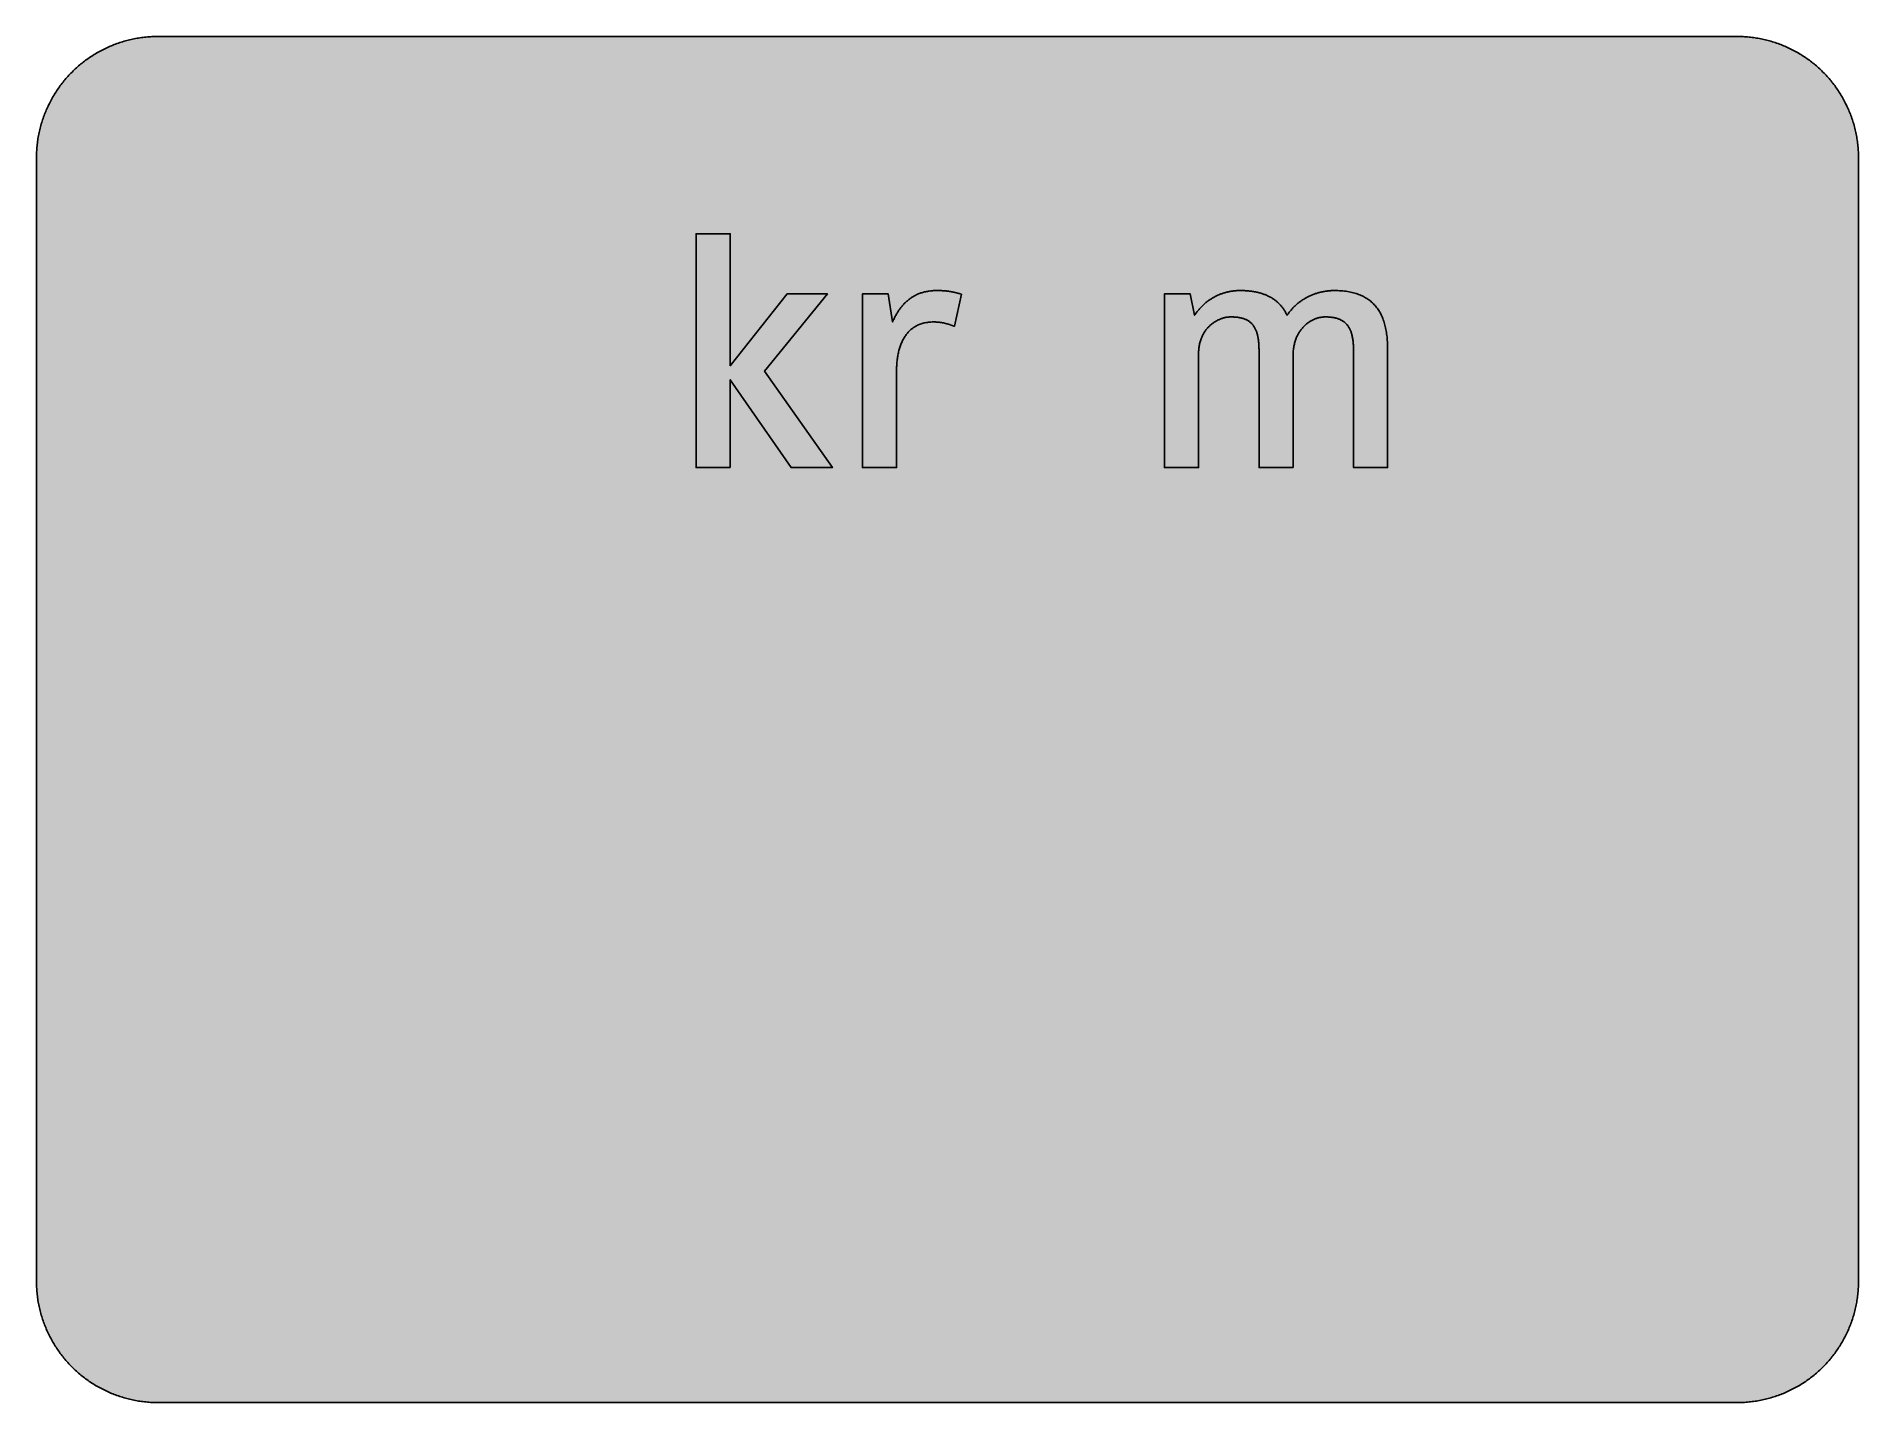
# Model space of a CAD drawing. Header units: millimetres. Extents: x 0 to 212, y 0 to 159.
import ezdxf

# ---------------------------------------------------------------- set-up
doc = ezdxf.new("R2010")
doc.units = ezdxf.units.MM

msp = doc.modelspace()

# ---------------------------------------------------------------- hatches: boundary and pattern name
for color, points in [(254, [(14.1633, 0.0536), (13.9878, 0.0533), (13.8125, 0.0559), (13.6373, 0.061), (13.462, 0.0686), (13.2893, 0.0787), (13.114, 0.0914), (12.9413, 0.1041), (12.7686, 0.1219), (12.5959, 0.1397), (12.4231, 0.16), (12.2504, 0.1829), (12.0777, 0.2057), (11.9075, 0.2337), (11.7373, 0.2616), (11.5672, 0.2921), (11.397, 0.3251), (11.2268, 0.3607), (11.0592, 0.3988), (10.8915, 0.4369), (10.7239, 0.4775), (10.5562, 0.5207), (10.3886, 0.5664), (10.2235, 0.6121), (10.0584, 0.6629), (9.8933, 0.7137), (9.7307, 0.7671), (9.5682, 0.8204), (9.4056, 0.8788), (9.2431, 0.9373), (9.083, 0.9982), (8.923, 1.0617), (8.763, 1.1252), (8.6055, 1.1938), (8.4455, 1.2624), (8.2906, 1.331), (8.1331, 1.4046), (7.9781, 1.4783), (7.8232, 1.5545), (7.6708, 1.6332), (7.5184, 1.7145), (7.366, 1.7958), (7.2161, 1.8796), (7.0663, 1.966), (6.919, 2.0523), (6.7716, 2.1438), (6.6243, 2.2352), (6.4795, 2.3266), (6.3348, 2.4232), (6.19, 2.5197), (6.0477, 2.6187), (5.908, 2.7178), (5.7683, 2.8194), (5.6286, 2.9235), (5.4915, 3.0302), (5.3543, 3.1369), (5.2197, 3.2461), (5.0851, 3.3579), (4.953, 3.4722), (4.8209, 3.5865), (4.6914, 3.7033), (4.5644, 3.8202), (4.4348, 3.9395), (4.3104, 4.0615), (4.1859, 4.1859), (4.0615, 4.3104), (3.9395, 4.4348), (3.8202, 4.5618), (3.7033, 4.6914), (3.5865, 4.8209), (3.4722, 4.953), (3.3579, 5.0851), (3.2487, 5.2197), (3.1369, 5.3543), (3.0302, 5.4915), (2.9235, 5.6286), (2.8194, 5.7683), (2.7178, 5.908), (2.6187, 6.0477), (2.5197, 6.19), (2.4232, 6.3348), (2.3266, 6.477), (2.2352, 6.6243), (2.1438, 6.7691), (2.0523, 6.919), (1.966, 7.0663), (1.8796, 7.2161), (1.7958, 7.366), (1.7145, 7.5184), (1.6332, 7.6708), (1.5545, 7.8232), (1.4783, 7.9781), (1.4046, 8.1331), (1.331, 8.2906), (1.2598, 8.4455), (1.1913, 8.603), (1.1252, 8.763), (1.0592, 8.923), (0.9982, 9.083), (0.9373, 9.2431), (0.8763, 9.4056), (0.8204, 9.5682), (0.7645, 9.7307), (0.7112, 9.8933), (0.6604, 10.0584), (0.6121, 10.2235), (0.5639, 10.3911), (0.5207, 10.5562), (0.4775, 10.7239), (0.4343, 10.8915), (0.3962, 11.0592), (0.3607, 11.2268), (0.3251, 11.397), (0.2921, 11.5672), (0.2616, 11.7373), (0.2311, 11.9075), (0.2057, 12.0802), (0.1803, 12.2504), (0.1575, 12.4231), (0.1372, 12.5959), (0.1194, 12.7686), (0.1041, 12.9413), (0.0889, 13.1166), (0.0787, 13.2893), (0.0686, 13.4645), (0.061, 13.6373), (0.0559, 13.8125), (0.0508, 13.9878), (0.0508, 14.163), (0.0522, 144.6925), (0.0508, 144.8664), (0.0559, 145.0416), (0.061, 145.2169), (0.0686, 145.3896), (0.0787, 145.5649), (0.0889, 145.7376), (0.1041, 145.9128), (0.1194, 146.0856), (0.1372, 146.2583), (0.1575, 146.431), (0.1803, 146.6037), (0.2057, 146.7739), (0.2311, 146.9466), (0.2616, 147.1168), (0.2921, 147.287), (0.3251, 147.4572), (0.3607, 147.6248), (0.3962, 147.795), (0.4343, 147.9626), (0.4775, 148.1303), (0.5207, 148.2979), (0.5639, 148.463), (0.6121, 148.6281), (0.6604, 148.7932), (0.7112, 148.9583), (0.7645, 149.1234), (0.8204, 149.286), (0.8763, 149.4485), (0.9373, 149.6111), (0.9982, 149.7711), (1.0592, 149.9311), (1.1252, 150.0911), (1.1913, 150.2486), (1.2598, 150.4061), (1.331, 150.5636), (1.4046, 150.7185), (1.4783, 150.876), (1.5545, 151.0284), (1.6332, 151.1833), (1.7145, 151.3357), (1.7958, 151.4856), (1.8796, 151.638), (1.966, 151.7879), (2.0523, 151.9352), (2.1438, 152.0825), (2.2352, 152.2298), (2.3266, 152.3746), (2.4232, 152.5194), (2.5197, 152.6616), (2.6187, 152.8039), (2.7178, 152.9461), (2.8194, 153.0858), (2.9235, 153.2255), (3.0302, 153.3627), (3.1369, 153.4973), (3.2487, 153.6344), (3.3579, 153.7665), (3.4722, 153.8986), (3.5865, 154.0307), (3.7033, 154.1602), (3.8202, 154.2898), (3.9395, 154.4168), (4.0615, 154.5438), (4.1859, 154.6682), (4.3104, 154.7901), (4.4348, 154.9121), (4.5644, 155.034), (4.6914, 155.1508), (4.8209, 155.2677), (4.953, 155.382), (5.0851, 155.4937), (5.2197, 155.6055), (5.3543, 155.7147), (5.4915, 155.8239), (5.6286, 155.9281), (5.7683, 156.0322), (5.908, 156.1338), (6.0477, 156.2354), (6.19, 156.3345), (6.3348, 156.431), (6.4795, 156.525), (6.6243, 156.6189), (6.7716, 156.7104), (6.919, 156.7993), (7.0663, 156.8882), (7.2161, 156.9745), (7.366, 157.0584), (7.5184, 157.1396), (7.6708, 157.2209), (7.8232, 157.2971), (7.9781, 157.3733), (8.1331, 157.4495), (8.2906, 157.5206), (8.4455, 157.5918), (8.6055, 157.6603), (8.763, 157.7289), (8.923, 157.7924), (9.083, 157.8559), (9.2431, 157.9169), (9.4056, 157.9753), (9.5682, 158.0337), (9.7307, 158.0871), (9.8933, 158.1404), (10.0584, 158.1912), (10.2235, 158.242), (10.3886, 158.2877), (10.5562, 158.3334), (10.7239, 158.3766), (10.8915, 158.4173), (11.0592, 158.4579), (11.2268, 158.4935), (11.397, 158.529), (11.5672, 158.562), (11.7373, 158.5925), (11.9075, 158.6205), (12.0777, 158.6484), (12.2504, 158.6713), (12.4231, 158.6941), (12.5959, 158.7144), (12.7686, 158.7322), (12.9413, 158.75), (13.114, 158.7627), (13.2893, 158.7754), (13.462, 158.7856), (13.6373, 158.7932), (13.8125, 158.7983), (13.9878, 158.8008), (14.163, 158.8033), (197.6078, 158.8036), (197.7822, 158.8008), (197.9574, 158.7983), (198.1327, 158.7932), (198.3054, 158.7856), (198.4807, 158.7754), (198.6534, 158.7627), (198.8287, 158.75), (199.0014, 158.7322), (199.1741, 158.7144), (199.3468, 158.6941), (199.5195, 158.6713), (199.6897, 158.6484), (199.8624, 158.6205), (200.0326, 158.5925), (200.2028, 158.562), (200.373, 158.529), (200.5432, 158.4935), (200.7108, 158.4579), (200.8784, 158.4173), (201.0461, 158.3766), (201.2137, 158.3334), (201.3788, 158.2877), (201.5465, 158.242), (201.7116, 158.1912), (201.8767, 158.1404), (202.0392, 158.0871), (202.2018, 158.0337), (202.3643, 157.9753), (202.5269, 157.9169), (202.6869, 157.8559), (202.8469, 157.7924), (203.007, 157.7289), (203.167, 157.6603), (203.3245, 157.5918), (203.4794, 157.5206), (203.6369, 157.4495), (203.7918, 157.3733), (203.9468, 157.2971), (204.0992, 157.2209), (204.2516, 157.1396), (204.404, 157.0584), (204.5538, 156.9745), (204.7037, 156.8882), (204.8535, 156.7993), (205.0009, 156.7104), (205.1456, 156.6189), (205.293, 156.525), (205.4352, 156.431), (205.58, 156.3345), (205.7222, 156.2354), (205.8619, 156.1338), (206.0016, 156.0322), (206.1413, 155.9281), (206.2785, 155.8239), (206.4156, 155.7147), (206.5503, 155.6055), (206.6849, 155.4937), (206.817, 155.382), (206.949, 155.2677), (207.0786, 155.1508), (207.2081, 155.034), (207.3351, 154.9121), (207.4596, 154.7901), (207.584, 154.6682), (207.7085, 154.5438), (207.8304, 154.4168), (207.9498, 154.2898), (208.0666, 154.1602), (208.1835, 154.0307), (208.2978, 153.8986), (208.4121, 153.7665), (208.5238, 153.6344), (208.6331, 153.4973), (208.7397, 153.3627), (208.8464, 153.2255), (208.9506, 153.0858), (209.0522, 152.9461), (209.1512, 152.8039), (209.2503, 152.6616), (209.3468, 152.5194), (209.4433, 152.3746), (209.5348, 152.2298), (209.6262, 152.0825), (209.7176, 151.9352), (209.804, 151.7879), (209.8904, 151.638), (209.9742, 151.4856), (210.0555, 151.3357), (210.1367, 151.1833), (210.2155, 151.0284), (210.2917, 150.876), (210.3653, 150.7185), (210.439, 150.5636), (210.5076, 150.4061), (210.5762, 150.2486), (210.6447, 150.0911), (210.7082, 149.9311), (210.7717, 149.7711), (210.8327, 149.6111), (210.8911, 149.4485), (210.9495, 149.286), (211.0029, 149.1234), (211.0562, 148.9583), (211.107, 148.7932), (211.1578, 148.6281), (211.2035, 148.463), (211.2493, 148.2979), (211.2924, 148.1303), (211.3331, 147.9626), (211.3712, 147.795), (211.4093, 147.6248), (211.4448, 147.4572), (211.4779, 147.287), (211.5083, 147.1168), (211.5363, 146.9466), (211.5642, 146.7739), (211.5871, 146.6037), (211.6099, 146.431), (211.6303, 146.2583), (211.648, 146.0856), (211.6658, 145.9128), (211.6785, 145.7376), (211.6912, 145.5649), (211.7014, 145.3896), (211.709, 145.2169), (211.7141, 145.0416), (211.7166, 144.8664), (211.7166, 144.6911), (211.7189, 14.1647), (211.7166, 13.9878), (211.7141, 13.8125), (211.709, 13.6373), (211.7014, 13.4645), (211.6912, 13.2893), (211.6785, 13.1166), (211.6658, 12.9413), (211.648, 12.7686), (211.6303, 12.5959), (211.6099, 12.4231), (211.5871, 12.2504), (211.5642, 12.0802), (211.5363, 11.9075), (211.5083, 11.7373), (211.4779, 11.5672), (211.4448, 11.397), (211.4093, 11.2268), (211.3712, 11.0592), (211.3331, 10.8915), (211.2924, 10.7239), (211.2493, 10.5562), (211.2035, 10.3911), (211.1578, 10.2235), (211.107, 10.0584), (211.0562, 9.8933), (211.0029, 9.7307), (210.9495, 9.5682), (210.8911, 9.4056), (210.8327, 9.2431), (210.7717, 9.083), (210.7082, 8.923), (210.6447, 8.763), (210.5762, 8.603), (210.5076, 8.4455), (210.439, 8.2906), (210.3653, 8.1331), (210.2917, 7.9781), (210.2155, 7.8232), (210.1367, 7.6708), (210.0555, 7.5184), (209.9742, 7.366), (209.8904, 7.2161), (209.804, 7.0663), (209.7176, 6.919), (209.6262, 6.7691), (209.5348, 6.6243), (209.4433, 6.477), (209.3468, 6.3348), (209.2503, 6.19), (209.1512, 6.0477), (209.0522, 5.908), (208.9506, 5.7683), (208.8464, 5.6286), (208.7397, 5.4915), (208.6331, 5.3543), (208.5238, 5.2197), (208.4121, 5.0851), (208.2978, 4.953), (208.1835, 4.8209), (208.0666, 4.6914), (207.9498, 4.5618), (207.8304, 4.4348), (207.7085, 4.3104), (207.584, 4.1859), (207.4596, 4.0615), (207.3351, 3.9395), (207.2081, 3.8202), (207.0786, 3.7033), (206.949, 3.5865), (206.817, 3.4722), (206.6849, 3.3579), (206.5503, 3.2461), (206.4156, 3.1369), (206.2785, 3.0302), (206.1413, 2.9235), (206.0016, 2.8194), (205.8619, 2.7178), (205.7222, 2.6187), (205.58, 2.5197), (205.4352, 2.4232), (205.293, 2.3266), (205.1456, 2.2352), (205.0009, 2.1438), (204.8535, 2.0523), (204.7037, 1.966), (204.5538, 1.8796), (204.404, 1.7958), (204.2516, 1.7145), (204.0992, 1.6332), (203.9468, 1.5545), (203.7918, 1.4783), (203.6369, 1.4046), (203.4794, 1.331), (203.3245, 1.2624), (203.167, 1.1938), (203.007, 1.1252), (202.8469, 1.0617), (202.6869, 0.9982), (202.5269, 0.9373), (202.3643, 0.8788), (202.2018, 0.8204), (202.0392, 0.7671), (201.8767, 0.7137), (201.7116, 0.6629), (201.5465, 0.6121), (201.3788, 0.5664), (201.2137, 0.5207), (201.0461, 0.4775), (200.8784, 0.4369), (200.7108, 0.3988), (200.5432, 0.3607), (200.373, 0.3251), (200.2028, 0.2921), (200.0326, 0.2616), (199.8624, 0.2337), (199.6897, 0.2057), (199.5195, 0.1829), (199.3468, 0.16), (199.1741, 0.1397), (199.0014, 0.1219), (198.8287, 0.1041), (198.6534, 0.0914), (198.4807, 0.0787), (198.3054, 0.0686), (198.1327, 0.061), (197.9574, 0.0559), (197.7822, 0.0533), (197.6069, 0.0533)]), (59, [(80.6429, 108.7092), (80.6429, 118.9147), (87.7066, 108.7092), (92.5174, 108.7092), (84.6406, 119.9236), (91.9357, 128.8877), (87.2409, 128.8877), (80.6429, 120.5435), (80.6429, 135.8731), (76.6851, 135.8731), (76.6851, 108.7092)]), (59, [(104.2377, 125.6273), (104.2772, 125.6259), (104.3153, 125.6259), (104.3559, 125.6259), (104.394, 125.6233), (104.4346, 125.6233), (104.4727, 125.6208), (104.5108, 125.6208), (104.5489, 125.6182), (104.587, 125.6157), (104.6251, 125.6157), (104.6632, 125.6132), (104.7013, 125.6106), (104.7394, 125.6055), (104.7775, 125.603), (104.8156, 125.6005), (104.8537, 125.5954), (104.8893, 125.5928), (104.9274, 125.5878), (104.9655, 125.5852), (105.0011, 125.5801), (105.0392, 125.5751), (105.0747, 125.57), (105.1128, 125.5649), (105.1484, 125.5598), (105.1865, 125.5522), (105.222, 125.5471), (105.2601, 125.5395), (105.2957, 125.5344), (105.3338, 125.5268), (105.3694, 125.5192), (105.4075, 125.5116), (105.443, 125.5039), (105.4811, 125.4963), (105.5167, 125.4887), (105.5548, 125.4811), (105.5903, 125.4709), (105.6284, 125.4633), (105.6665, 125.4531), (105.7021, 125.4455), (105.7402, 125.4354), (105.7783, 125.4252), (105.8139, 125.415), (105.852, 125.4049), (105.8901, 125.3947), (105.9282, 125.382), (105.9663, 125.3719), (106.0044, 125.3592), (106.0425, 125.349), (106.0806, 125.3363), (106.1187, 125.3236), (106.1568, 125.3109), (106.1974, 125.2982), (106.2355, 125.2855), (106.2761, 125.2703), (106.3142, 125.2576), (106.3549, 125.2449), (106.3955, 125.2296), (106.4336, 125.2144), (106.4743, 125.1991), (106.5149, 125.1839), (106.5555, 125.1687), (106.5987, 125.1534), (106.6394, 125.1382), (106.68, 125.1204), (107.4967, 128.8489), (107.4572, 128.8593), (107.4191, 128.8694), (107.381, 128.8796), (107.3455, 128.8898), (107.3074, 128.9025), (107.2693, 128.9126), (107.2337, 128.9228), (107.1956, 128.9329), (107.1575, 128.9431), (107.122, 128.9533), (107.0839, 128.9634), (107.0483, 128.9736), (107.0102, 128.9837), (106.9746, 128.9939), (106.9365, 129.0041), (106.8984, 129.0117), (106.8629, 129.0218), (106.8248, 129.032), (106.7867, 129.0396), (106.7486, 129.0498), (106.713, 129.0599), (106.6749, 129.0676), (106.6368, 129.0752), (106.5962, 129.0853), (106.5581, 129.093), (106.52, 129.1006), (106.4793, 129.1107), (106.4412, 129.1184), (106.4006, 129.126), (106.36, 129.1336), (106.3193, 129.1412), (106.2787, 129.1488), (106.2355, 129.1539), (106.1949, 129.1615), (106.1517, 129.1692), (106.1085, 129.1768), (106.0653, 129.1819), (106.0221, 129.1895), (105.9764, 129.1946), (105.9307, 129.1996), (105.885, 129.2047), (105.8393, 129.2123), (105.7935, 129.2174), (105.7453, 129.2225), (105.697, 129.2276), (105.6462, 129.2301), (105.598, 129.2352), (105.5472, 129.2403), (105.4964, 129.2428), (105.443, 129.2479), (105.3922, 129.2504), (105.3363, 129.253), (105.283, 129.2581), (105.2271, 129.2606), (105.1712, 129.2631), (105.1154, 129.2657), (105.0569, 129.2657), (104.9985, 129.2682), (104.9376, 129.2708), (104.8766, 129.2708), (104.8156, 129.2733), (104.7521, 129.2733), (104.6886, 129.2733), (104.6226, 129.2733), (104.4981, 129.2733), (104.3711, 129.2682), (104.2492, 129.2631), (104.1273, 129.2555), (104.0079, 129.2454), (103.8911, 129.2327), (103.7742, 129.2174), (103.6599, 129.2022), (103.5482, 129.1819), (103.4364, 129.1615), (103.3272, 129.1387), (103.218, 129.1133), (103.1113, 129.0853), (103.0072, 129.0574), (102.9056, 129.0269), (102.804, 128.9939), (102.7024, 128.9583), (102.6033, 128.9202), (102.5068, 128.8821), (102.4128, 128.8415), (102.3188, 128.7983), (102.2248, 128.7551), (102.1334, 128.7094), (102.0445, 128.6612), (101.9556, 128.6129), (101.8692, 128.5621), (101.7854, 128.5088), (101.7016, 128.4554), (101.6178, 128.3995), (101.5365, 128.3411), (101.4578, 128.2827), (101.379, 128.2217), (101.3028, 128.1582), (101.2266, 128.0947), (101.1504, 128.0312), (101.0793, 127.9652), (101.0056, 127.8966), (100.9371, 127.828), (100.8659, 127.7569), (100.7974, 127.6833), (100.7313, 127.6121), (100.6653, 127.5359), (100.6018, 127.4597), (100.5383, 127.3835), (100.4748, 127.3048), (100.4138, 127.2261), (100.3554, 127.1448), (100.297, 127.0635), (100.2386, 126.9822), (100.1827, 126.8984), (100.1268, 126.812), (100.0735, 126.7257), (100.0201, 126.6393), (99.9668, 126.553), (99.916, 126.4641), (99.8677, 126.3726), (99.8169, 126.2837), (99.7687, 126.1923), (99.7229, 126.0983), (99.6772, 126.0069), (99.6315, 125.9129), (99.5858, 125.8164), (99.5426, 125.7224), (99.502, 125.6259), (98.9983, 128.8877), (96.0106, 128.8877), (96.0106, 108.7092), (99.9684, 108.7092), (99.9684, 119.9621), (99.9668, 120.1064), (99.9719, 120.2538), (99.9744, 120.3985), (99.982, 120.5433), (99.9896, 120.6856), (99.9998, 120.8278), (100.0125, 120.9675), (100.0252, 121.1072), (100.043, 121.2444), (100.0608, 121.3815), (100.0811, 121.5161), (100.1014, 121.6508), (100.1243, 121.7828), (100.1522, 121.9149), (100.1776, 122.0445), (100.2081, 122.1715), (100.2411, 122.2985), (100.2741, 122.4229), (100.3097, 122.5474), (100.3478, 122.6668), (100.3884, 122.7861), (100.4291, 122.9055), (100.4722, 123.0198), (100.5205, 123.1341), (100.5688, 123.2459), (100.6196, 123.3576), (100.6704, 123.4643), (100.7262, 123.571), (100.7821, 123.6751), (100.8405, 123.7767), (100.904, 123.8758), (100.9675, 123.9723), (101.031, 124.0663), (101.0996, 124.1603), (101.1707, 124.2492), (101.2419, 124.3381), (101.3181, 124.4219), (101.3943, 124.5057), (101.473, 124.5845), (101.5543, 124.6632), (101.6381, 124.7369), (101.7245, 124.808), (101.8134, 124.8791), (101.9048, 124.9451), (101.9988, 125.0086), (102.0928, 125.0696), (102.1918, 125.128), (102.2909, 125.1839), (102.395, 125.2347), (102.4992, 125.283), (102.6084, 125.3287), (102.7176, 125.3719), (102.8319, 125.4125), (102.9462, 125.4481), (103.063, 125.4811), (103.185, 125.5116), (103.3069, 125.537), (103.4313, 125.5624), (103.5583, 125.5801), (103.6904, 125.5979), (103.8225, 125.6106), (103.9571, 125.6182), (104.0968, 125.6233), (104.2365, 125.6259)]), (59, [(146.0306, 108.7092), (146.0306, 121.708), (146.0297, 121.854), (146.0348, 121.9962), (146.0424, 122.1359), (146.0551, 122.2756), (146.0678, 122.4102), (146.0856, 122.5448), (146.1033, 122.6744), (146.1262, 122.8014), (146.1516, 122.9284), (146.177, 123.0503), (146.2075, 123.1722), (146.2405, 123.2891), (146.2761, 123.4059), (146.3116, 123.5177), (146.3523, 123.6294), (146.3929, 123.7361), (146.4361, 123.8428), (146.4818, 123.9444), (146.5301, 124.046), (146.5809, 124.1425), (146.6317, 124.239), (146.685, 124.333), (146.7409, 124.4244), (146.7993, 124.5133), (146.8577, 124.5997), (146.9187, 124.6835), (146.9796, 124.7648), (147.0431, 124.8435), (147.1092, 124.9197), (147.1752, 124.9934), (147.2413, 125.0671), (147.3098, 125.1356), (147.3784, 125.2042), (147.4495, 125.2703), (147.5232, 125.3312), (147.5943, 125.3922), (147.668, 125.4506), (147.7416, 125.5065), (147.8178, 125.5624), (147.894, 125.6132), (147.9702, 125.6614), (148.0464, 125.7097), (148.1252, 125.7554), (148.2039, 125.7986), (148.2801, 125.8392), (148.3589, 125.8773), (148.4376, 125.9129), (148.5163, 125.9484), (148.5976, 125.9789), (148.6764, 126.0094), (148.7551, 126.0373), (148.8338, 126.0627), (148.9126, 126.0856), (148.9913, 126.1085), (149.0701, 126.1262), (149.1488, 126.144), (149.2275, 126.1593), (149.3037, 126.172), (149.3799, 126.1847), (149.4561, 126.1923), (149.5323, 126.1999), (149.606, 126.205), (149.6822, 126.2075), (149.7533, 126.2101), (149.8625, 126.2075), (149.9692, 126.205), (150.0734, 126.2024), (150.175, 126.1948), (150.2766, 126.1897), (150.3731, 126.1796), (150.4696, 126.1694), (150.5636, 126.1567), (150.6576, 126.1415), (150.749, 126.1262), (150.8354, 126.1085), (150.9243, 126.0907), (151.0081, 126.0678), (151.0919, 126.0475), (151.1732, 126.0221), (151.2519, 125.9942), (151.3307, 125.9662), (151.4043, 125.9383), (151.4805, 125.9053), (151.5516, 125.8722), (151.6228, 125.8367), (151.6888, 125.7986), (151.7574, 125.7579), (151.8209, 125.7173), (151.8844, 125.6741), (151.9453, 125.6284), (152.0063, 125.5827), (152.0622, 125.5319), (152.1181, 125.4811), (152.1739, 125.4277), (152.2273, 125.3744), (152.2781, 125.316), (152.3263, 125.2576), (152.3746, 125.1966), (152.4203, 125.1331), (152.4635, 125.0671), (152.5067, 124.9985), (152.5473, 124.9299), (152.5854, 124.8588), (152.6235, 124.7826), (152.6591, 124.7064), (152.6946, 124.6302), (152.7251, 124.5489), (152.7581, 124.4651), (152.7861, 124.3813), (152.814, 124.2949), (152.8394, 124.2035), (152.8648, 124.112), (152.8877, 124.018), (152.9105, 123.9241), (152.9309, 123.825), (152.9486, 123.7234), (152.9664, 123.6218), (152.9817, 123.5151), (152.9944, 123.4084), (153.0071, 123.2967), (153.0172, 123.1849), (153.0274, 123.0706), (153.035, 122.9512), (153.0426, 122.8319), (153.0477, 122.7099), (153.0502, 122.5855), (153.0528, 122.4585), (153.0528, 122.3289), (153.0544, 108.7092), (157.0122, 108.7092), (157.0122, 122.5225), (157.0101, 122.7226), (157.005, 122.9233), (156.9999, 123.1189), (156.9898, 123.3145), (156.9771, 123.505), (156.9618, 123.6929), (156.9441, 123.8783), (156.9237, 124.0587), (156.9009, 124.239), (156.8755, 124.4143), (156.845, 124.587), (156.8145, 124.7572), (156.779, 124.9248), (156.7409, 125.0899), (156.7028, 125.2525), (156.657, 125.41), (156.6113, 125.5649), (156.5631, 125.7173), (156.5097, 125.8672), (156.4564, 126.0119), (156.398, 126.1567), (156.337, 126.2964), (156.271, 126.4336), (156.2049, 126.5682), (156.1338, 126.6977), (156.0601, 126.8273), (155.9839, 126.9517), (155.9052, 127.0737), (155.8239, 127.1905), (155.7376, 127.3073), (155.6487, 127.4191), (155.5572, 127.5283), (155.4607, 127.6325), (155.3616, 127.7366), (155.26, 127.8357), (155.1559, 127.9296), (155.0467, 128.0236), (154.9375, 128.1125), (154.8206, 128.1989), (154.7038, 128.2827), (154.5819, 128.364), (154.4574, 128.4402), (154.3304, 128.5138), (154.1983, 128.5824), (154.0637, 128.6485), (153.9265, 128.712), (153.7843, 128.7729), (153.6395, 128.8288), (153.4897, 128.8821), (153.3398, 128.9329), (153.1849, 128.9787), (153.0248, 129.0218), (152.8623, 129.0625), (152.6972, 129.098), (152.527, 129.1311), (152.3543, 129.1615), (152.179, 129.1869), (151.9987, 129.2098), (151.8133, 129.2301), (151.6278, 129.2454), (151.4373, 129.2581), (151.2418, 129.2657), (151.0436, 129.2708), (150.8404, 129.2733), (150.7439, 129.2733), (150.6474, 129.2708), (150.5509, 129.2682), (150.4544, 129.2631), (150.3578, 129.2581), (150.2613, 129.2504), (150.1673, 129.2403), (150.0708, 129.2301), (149.9743, 129.22), (149.8778, 129.2073), (149.7813, 129.1946), (149.6847, 129.1793), (149.5908, 129.1615), (149.4942, 129.1438), (149.3977, 129.1234), (149.3037, 129.1031), (149.2098, 129.0803), (149.1132, 129.0574), (149.0193, 129.032), (148.9253, 129.0066), (148.8313, 128.9787), (148.7373, 128.9482), (148.6459, 128.9177), (148.5519, 128.8872), (148.4605, 128.8542), (148.3665, 128.8186), (148.275, 128.7831), (148.1836, 128.745), (148.0947, 128.7069), (148.0033, 128.6662), (147.9144, 128.6231), (147.8229, 128.5799), (147.734, 128.5342), (147.6477, 128.4884), (147.5588, 128.4402), (147.4724, 128.3919), (147.386, 128.3411), (147.2997, 128.2903), (147.2133, 128.2344), (147.1295, 128.1811), (147.0457, 128.1252), (146.9619, 128.0668), (146.878, 128.0058), (146.7968, 127.9449), (146.7155, 127.8839), (146.6342, 127.8179), (146.5555, 127.7518), (146.4767, 127.6858), (146.398, 127.6172), (146.3192, 127.5461), (146.243, 127.475), (146.1668, 127.4013), (146.0932, 127.3277), (146.0195, 127.2515), (145.9459, 127.1727), (145.8722, 127.094), (145.8011, 127.0127), (145.7325, 126.9314), (145.6614, 126.8451), (145.5928, 126.7612), (145.5268, 126.6723), (145.4607, 126.5834), (145.3947, 126.4945), (145.3312, 126.4006), (145.288, 126.4895), (145.2448, 126.5784), (145.1991, 126.6622), (145.1534, 126.7485), (145.1051, 126.8298), (145.0569, 126.9111), (145.0061, 126.9924), (144.9553, 127.0711), (144.9019, 127.1499), (144.846, 127.2235), (144.7902, 127.2997), (144.7343, 127.3734), (144.6759, 127.4445), (144.6174, 127.5156), (144.5539, 127.5842), (144.493, 127.6528), (144.4295, 127.7188), (144.3634, 127.7849), (144.2974, 127.8484), (144.2288, 127.9093), (144.1602, 127.9703), (144.0891, 128.0312), (144.018, 128.0897), (143.9443, 128.1455), (143.8707, 128.2014), (143.7945, 128.2548), (143.7157, 128.3081), (143.637, 128.3589), (143.5583, 128.4097), (143.477, 128.458), (143.3932, 128.5062), (143.3093, 128.5519), (143.223, 128.5951), (143.1366, 128.6383), (143.0477, 128.6789), (142.9563, 128.7196), (142.8648, 128.7577), (142.7734, 128.7958), (142.6794, 128.8313), (142.5829, 128.8669), (142.4864, 128.8999), (142.3873, 128.9304), (142.2883, 128.9609), (142.1867, 128.9914), (142.0851, 129.0168), (141.9809, 129.0447), (141.8742, 129.0676), (141.7676, 129.093), (141.6583, 129.1133), (141.5491, 129.1336), (141.4374, 129.1539), (141.3256, 129.1717), (141.2113, 129.1869), (141.0945, 129.2022), (140.9776, 129.2149), (140.8582, 129.2276), (140.7389, 129.2377), (140.6169, 129.2479), (140.495, 129.2555), (140.3706, 129.2631), (140.2461, 129.2682), (140.1166, 129.2708), (139.9896, 129.2733), (139.8575, 129.2733), (139.7635, 129.2733), (139.6695, 129.2708), (139.5755, 129.2682), (139.4816, 129.2631), (139.3876, 129.2555), (139.2936, 129.2479), (139.1996, 129.2403), (139.1056, 129.2301), (139.0142, 129.2174), (138.9202, 129.2047), (138.8288, 129.1895), (138.7348, 129.1742), (138.6434, 129.1565), (138.5519, 129.1387), (138.4605, 129.1184), (138.369, 129.098), (138.2776, 129.0752), (138.1862, 129.0498), (138.0973, 129.0244), (138.0058, 128.999), (137.9169, 128.971), (137.828, 128.9406), (137.7391, 128.9101), (137.6502, 128.8771), (137.5613, 128.8415), (137.475, 128.8059), (137.3861, 128.7704), (137.2997, 128.7323), (137.2133, 128.6916), (137.1295, 128.651), (137.0432, 128.6104), (136.9593, 128.5646), (136.873, 128.5189), (136.7892, 128.4732), (136.7079, 128.4249), (136.6241, 128.3767), (136.5428, 128.3233), (136.4615, 128.2725), (136.3802, 128.2192), (136.2989, 128.1633), (136.2202, 128.1074), (136.1389, 128.049), (136.0627, 127.9881), (135.984, 127.9271), (135.9078, 127.8661), (135.829, 127.8001), (135.7554, 127.7366), (135.6792, 127.668), (135.6055, 127.602), (135.5319, 127.5309), (135.4582, 127.4597), (135.3845, 127.3861), (135.3134, 127.3124), (135.2448, 127.2388), (135.1737, 127.16), (135.1051, 127.0813), (135.0366, 127.0025), (134.968, 126.9213), (134.9019, 126.8374), (134.8359, 126.7536), (134.7724, 126.6673), (134.7064, 126.5809), (134.6454, 126.492), (134.5819, 126.4006), (134.0788, 128.8877), (131.0901, 128.8877), (131.0901, 108.7092), (135.049, 108.7092), (135.049, 121.9408), (135.0493, 122.0775), (135.0543, 122.2121), (135.062, 122.3442), (135.0721, 122.4737), (135.0874, 122.6007), (135.1026, 122.7252), (135.1229, 122.8496), (135.1458, 122.969), (135.1712, 123.0884), (135.1991, 123.2027), (135.2296, 123.317), (135.2626, 123.4288), (135.2982, 123.538), (135.3337, 123.6447), (135.3744, 123.7488), (135.4176, 123.8504), (135.4607, 123.9495), (135.509, 124.0485), (135.5573, 124.1425), (135.6081, 124.2365), (135.6589, 124.3279), (135.7147, 124.4168), (135.7706, 124.5032), (135.8265, 124.587), (135.8875, 124.6683), (135.9484, 124.747), (136.0094, 124.8258), (136.0729, 124.902), (136.1389, 124.9731), (136.205, 125.0442), (136.2735, 125.1128), (136.3421, 125.1814), (136.4132, 125.2449), (136.4844, 125.3058), (136.5555, 125.3668), (136.6291, 125.4252), (136.7028, 125.4811), (136.779, 125.5344), (136.8527, 125.5852), (136.9289, 125.636), (137.0051, 125.6843), (137.0838, 125.7275), (137.16, 125.7706), (137.2387, 125.8138), (137.3175, 125.8519), (137.3962, 125.8875), (137.4724, 125.923), (137.5512, 125.9561), (137.6299, 125.9865), (137.7086, 126.017), (137.7874, 126.0424), (137.8661, 126.0678), (137.9449, 126.0907), (138.0236, 126.111), (138.0998, 126.1288), (138.1785, 126.1466), (138.2547, 126.1618), (138.3309, 126.1745), (138.4071, 126.1847), (138.4808, 126.1923), (138.5545, 126.1999), (138.6281, 126.205), (138.7018, 126.2075), (138.7729, 126.2101), (138.8821, 126.2075), (138.9863, 126.205), (139.0904, 126.2024), (139.1945, 126.1974), (139.2936, 126.1897), (139.3927, 126.1821), (139.4892, 126.172), (139.5832, 126.1618), (139.6746, 126.1491), (139.766, 126.1339), (139.8549, 126.1186), (139.9413, 126.1008), (140.0277, 126.0805), (140.1089, 126.0602), (140.1902, 126.0373), (140.2715, 126.0119), (140.3477, 125.9865), (140.4239, 125.9561), (140.4976, 125.9281), (140.5687, 125.8951), (140.6398, 125.8621), (140.7084, 125.8265), (140.7744, 125.7884), (140.8405, 125.7478), (140.904, 125.7071), (140.9649, 125.664), (141.0233, 125.6182), (141.0818, 125.57), (141.1376, 125.5217), (141.191, 125.4684), (141.2443, 125.415), (141.2951, 125.3592), (141.3459, 125.3033), (141.3916, 125.2423), (141.4374, 125.1788), (141.4831, 125.1153), (141.5237, 125.0493), (141.5644, 124.9807), (141.605, 124.9096), (141.6431, 124.8359), (141.6787, 124.7597), (141.7117, 124.681), (141.7447, 124.5997), (141.7752, 124.5184), (141.8057, 124.4321), (141.8336, 124.3457), (141.859, 124.2543), (141.8844, 124.1628), (141.9073, 124.0663), (141.9276, 123.9698), (141.9479, 123.8707), (141.9682, 123.7666), (141.9835, 123.6624), (141.9987, 123.5532), (142.0139, 123.444), (142.0266, 123.3297), (142.0368, 123.2154), (142.047, 123.096), (142.0546, 122.9741), (142.0597, 122.8522), (142.0647, 122.7252), (142.0698, 122.5956), (142.0724, 122.4636), (142.0724, 122.3289), (142.0731, 108.7092)])]:
    msp.add_hatch(color=color).paths.add_polyline_path(points)
h = msp.add_hatch(color=59)
h.paths.add_polyline_path([(14.1633, 3.5814), (13.8887, 3.5839), (13.6169, 3.5941), (13.3477, 3.6119), (13.081, 3.6347), (12.8143, 3.6652), (12.5501, 3.7008), (12.2885, 3.7465), (12.0294, 3.7948), (11.7729, 3.8506), (11.5164, 3.9141), (11.2649, 3.9827), (11.016, 4.0564), (10.7671, 4.1351), (10.5232, 4.2215), (10.2819, 4.3129), (10.0432, 4.412), (9.8069, 4.5161), (9.5733, 4.6228), (9.3447, 4.7371), (9.1186, 4.8565), (8.8951, 4.9809), (8.6741, 5.113), (8.4582, 5.2476), (8.2448, 5.3873), (8.0366, 5.5321), (7.8308, 5.682), (7.6276, 5.8369), (7.4295, 5.9969), (7.2365, 6.1595), (7.046, 6.3297), (6.8605, 6.5024), (6.6777, 6.6802), (6.5024, 6.8605), (6.3271, 7.046), (6.1595, 7.2365), (5.9969, 7.432), (5.8369, 7.6302), (5.682, 7.8308), (5.5321, 8.0366), (5.3873, 8.2448), (5.2451, 8.4582), (5.1105, 8.6741), (4.9809, 8.8951), (4.8565, 9.1186), (4.7371, 9.3447), (4.6228, 9.5758), (4.5136, 9.8069), (4.4094, 10.0432), (4.3129, 10.2819), (4.2215, 10.5232), (4.1351, 10.7696), (4.0538, 11.016), (3.9802, 11.2649), (3.9116, 11.5189), (3.8506, 11.7729), (3.7948, 12.0294), (3.744, 12.2911), (3.7008, 12.5527), (3.6627, 12.8143), (3.6322, 13.081), (3.6093, 13.3502), (3.5916, 13.6195), (3.5814, 13.8913), (3.5789, 14.163), (3.58, 144.6925), (3.5814, 144.9654), (3.5916, 145.2347), (3.6093, 145.5064), (3.6322, 145.7731), (3.6627, 146.0398), (3.7008, 146.304), (3.744, 146.5656), (3.7948, 146.8247), (3.8506, 147.0812), (3.9116, 147.3352), (3.9802, 147.5892), (4.0538, 147.8382), (4.1351, 148.0845), (4.2215, 148.3309), (4.3129, 148.5722), (4.4094, 148.811), (4.5136, 149.0472), (4.6228, 149.2783), (4.7371, 149.5095), (4.8565, 149.7355), (4.9809, 149.9591), (5.1105, 150.1775), (5.2451, 150.3959), (5.3873, 150.6093), (5.5321, 150.8176), (5.682, 151.0233), (5.8369, 151.224), (5.9969, 151.4221), (6.1595, 151.6177), (6.3271, 151.8056), (6.5024, 151.9936), (6.6777, 152.1739), (6.8605, 152.3517), (7.046, 152.5245), (7.2365, 152.6946), (7.4295, 152.8572), (7.6276, 153.0172), (7.8308, 153.1722), (8.0366, 153.322), (8.2448, 153.4668), (8.4582, 153.6065), (8.6741, 153.7411), (8.8951, 153.8732), (9.1186, 153.9977), (9.3447, 154.117), (9.5733, 154.2313), (9.8069, 154.3406), (10.0432, 154.4422), (10.2819, 154.5412), (10.5232, 154.6327), (10.7671, 154.719), (11.016, 154.7978), (11.2649, 154.874), (11.5164, 154.9425), (11.7729, 155.0035), (12.0294, 155.0594), (12.2885, 155.1102), (12.5501, 155.1534), (12.8143, 155.1889), (13.081, 155.2194), (13.3477, 155.2448), (13.6169, 155.26), (13.8887, 155.2702), (14.163, 155.2753), (197.6078, 155.2758), (197.8787, 155.2702), (198.1505, 155.26), (198.4197, 155.2448), (198.689, 155.2194), (198.9557, 155.1889), (199.2173, 155.1534), (199.4789, 155.1102), (199.7405, 155.0594), (199.9971, 155.0035), (200.2511, 154.9425), (200.5051, 154.874), (200.754, 154.7978), (201.0004, 154.719), (201.2467, 154.6327), (201.488, 154.5412), (201.7268, 154.4422), (201.963, 154.3406), (202.1942, 154.2313), (202.4253, 154.117), (202.6514, 153.9977), (202.8749, 153.8732), (203.0959, 153.7411), (203.3118, 153.6065), (203.5251, 153.4668), (203.7334, 153.322), (203.9391, 153.1722), (204.1398, 153.0172), (204.3379, 152.8572), (204.5335, 152.6946), (204.724, 152.5245), (204.9094, 152.3517), (205.0898, 152.1739), (205.2676, 151.9936), (205.4403, 151.8056), (205.6105, 151.6177), (205.773, 151.4221), (205.933, 151.224), (206.088, 151.0233), (206.2378, 150.8176), (206.3826, 150.6093), (206.5223, 150.3959), (206.6569, 150.1775), (206.789, 149.9591), (206.9135, 149.7355), (207.0329, 149.5095), (207.1472, 149.2783), (207.2538, 149.0472), (207.358, 148.811), (207.457, 148.5722), (207.5485, 148.3309), (207.6348, 148.0845), (207.7136, 147.8382), (207.7872, 147.5892), (207.8558, 147.3352), (207.9193, 147.0812), (207.9752, 146.8247), (208.0235, 146.5656), (208.0692, 146.304), (208.1047, 146.0398), (208.1352, 145.7731), (208.1581, 145.5064), (208.1759, 145.2347), (208.186, 144.9654), (208.1911, 144.6911), (208.1911, 14.1647), (208.186, 13.8913), (208.1759, 13.6195), (208.1581, 13.3502), (208.1352, 13.081), (208.1047, 12.8143), (208.0692, 12.5527), (208.0235, 12.2911), (207.9752, 12.0294), (207.9193, 11.7729), (207.8558, 11.5189), (207.7872, 11.2649), (207.7136, 11.016), (207.6348, 10.7696), (207.5485, 10.5232), (207.457, 10.2819), (207.358, 10.0432), (207.2538, 9.8069), (207.1472, 9.5758), (207.0329, 9.3447), (206.9135, 9.1186), (206.789, 8.8951), (206.6569, 8.6741), (206.5223, 8.4582), (206.3826, 8.2448), (206.2378, 8.0366), (206.088, 7.8308), (205.933, 7.6302), (205.773, 7.432), (205.6105, 7.2365), (205.4403, 7.046), (205.2676, 6.8605), (205.0898, 6.6802), (204.9094, 6.5024), (204.724, 6.3297), (204.5335, 6.1595), (204.3379, 5.9969), (204.1398, 5.8369), (203.9391, 5.682), (203.7334, 5.5321), (203.5251, 5.3873), (203.3118, 5.2476), (203.0959, 5.113), (202.8749, 4.9809), (202.6514, 4.8565), (202.4253, 4.7371), (202.1942, 4.6228), (201.963, 4.5161), (201.7268, 4.412), (201.488, 4.3129), (201.2467, 4.2215), (201.0004, 4.1351), (200.754, 4.0564), (200.5051, 3.9827), (200.2511, 3.9141), (199.9971, 3.8506), (199.7405, 3.7948), (199.4789, 3.7465), (199.2173, 3.7008), (198.9557, 3.6652), (198.689, 3.6347), (198.4197, 3.6119), (198.1505, 3.5941), (197.8787, 3.5839), (197.6069, 3.5789)])
h.paths.add_polyline_path([(14.1633, 8.8731), (14.0259, 8.8748), (13.8887, 8.8798), (13.7541, 8.8875), (13.622, 8.9002), (13.4874, 8.9154), (13.3553, 8.9332), (13.2258, 8.9535), (13.0962, 8.9789), (12.9667, 9.0068), (12.8397, 9.0373), (12.7127, 9.0729), (12.5882, 9.1084), (12.4663, 9.1491), (12.3419, 9.1923), (12.2225, 9.238), (12.1031, 9.2888), (11.9837, 9.3396), (11.8694, 9.3929), (11.7526, 9.4513), (11.6408, 9.5098), (11.5291, 9.5733), (11.4198, 9.6368), (11.3106, 9.7053), (11.2039, 9.7765), (11.0998, 9.8476), (10.9957, 9.9238), (10.8966, 10), (10.7975, 10.0787), (10.6985, 10.1625), (10.6045, 10.2464), (10.5105, 10.3327), (10.4216, 10.4216), (10.3327, 10.5131), (10.2464, 10.6045), (10.16, 10.701), (10.0787, 10.7975), (10, 10.8966), (9.9212, 10.9982), (9.8476, 11.0998), (9.7739, 11.2039), (9.7053, 11.3106), (9.6368, 11.4198), (9.5707, 11.5291), (9.5098, 11.6408), (9.4488, 11.7551), (9.3929, 11.8694), (9.337, 11.9863), (9.2862, 12.1031), (9.238, 12.2225), (9.1923, 12.3444), (9.1491, 12.4663), (9.1084, 12.5908), (9.0703, 12.7152), (9.0373, 12.8397), (9.0068, 12.9692), (8.9789, 13.0962), (8.9535, 13.2258), (8.9306, 13.3579), (8.9129, 13.4899), (8.8976, 13.622), (8.8849, 13.7566), (8.8773, 13.8913), (8.8722, 14.0259), (8.8697, 14.163), (8.8717, 144.6925), (8.8722, 144.8283), (8.8773, 144.9629), (8.8849, 145.0975), (8.8976, 145.2321), (8.9129, 145.3642), (8.9306, 145.4963), (8.9535, 145.6284), (8.9789, 145.7579), (9.0068, 145.8849), (9.0373, 146.0144), (9.0703, 146.1389), (9.1084, 146.2634), (9.1491, 146.3878), (9.1923, 146.5097), (9.238, 146.6317), (9.2862, 146.751), (9.337, 146.8679), (9.3929, 146.9847), (9.4488, 147.099), (9.5098, 147.2133), (9.5707, 147.3251), (9.6368, 147.4343), (9.7053, 147.5435), (9.7739, 147.6502), (9.8476, 147.7543), (9.9212, 147.8559), (10, 147.9575), (10.0787, 148.0566), (10.16, 148.1531), (10.2464, 148.2496), (10.3327, 148.3411), (10.4216, 148.4325), (10.5105, 148.5214), (10.6045, 148.6078), (10.6985, 148.6916), (10.7975, 148.7754), (10.8966, 148.8542), (10.9957, 148.9304), (11.0998, 149.0066), (11.2039, 149.0777), (11.3106, 149.1488), (11.4198, 149.2174), (11.5291, 149.2809), (11.6408, 149.3444), (11.7526, 149.4028), (11.8694, 149.4612), (11.9837, 149.5146), (12.1031, 149.5679), (12.2225, 149.6162), (12.3419, 149.6619), (12.4663, 149.7051), (12.5882, 149.7457), (12.7127, 149.7813), (12.8397, 149.8168), (12.9667, 149.8473), (13.0962, 149.8752), (13.2258, 149.9006), (13.3553, 149.921), (13.4874, 149.9413), (13.622, 149.9565), (13.7541, 149.9667), (13.8887, 149.9768), (14.0259, 149.9819), (14.163, 149.9819), (197.6078, 149.9842), (197.7441, 149.9819), (197.8787, 149.9768), (198.0133, 149.9667), (198.1479, 149.9565), (198.28, 149.9413), (198.4121, 149.921), (198.5442, 149.9006), (198.6737, 149.8752), (198.8007, 149.8473), (198.9303, 149.8168), (199.0547, 149.7813), (199.1792, 149.7457), (199.3036, 149.7051), (199.4256, 149.6619), (199.5475, 149.6162), (199.6669, 149.5679), (199.7837, 149.5146), (199.9005, 149.4612), (200.0148, 149.4028), (200.1291, 149.3444), (200.2409, 149.2809), (200.3501, 149.2174), (200.4593, 149.1488), (200.566, 149.0777), (200.6702, 149.0066), (200.7718, 148.9304), (200.8734, 148.8542), (200.9724, 148.7754), (201.0689, 148.6916), (201.1655, 148.6078), (201.2569, 148.5214), (201.3483, 148.4325), (201.4372, 148.3411), (201.5236, 148.2496), (201.6074, 148.1531), (201.6912, 148.0566), (201.77, 147.9575), (201.8462, 147.8559), (201.9224, 147.7543), (201.9935, 147.6502), (202.0646, 147.5435), (202.1332, 147.4343), (202.1967, 147.3251), (202.2602, 147.2133), (202.3186, 147.099), (202.377, 146.9847), (202.4304, 146.8679), (202.4812, 146.751), (202.532, 146.6317), (202.5777, 146.5097), (202.6209, 146.3878), (202.6615, 146.2634), (202.6971, 146.1389), (202.7326, 146.0144), (202.7631, 145.8849), (202.7911, 145.7579), (202.8165, 145.6284), (202.8368, 145.4963), (202.8546, 145.3642), (202.8698, 145.2321), (202.8825, 145.0975), (202.8901, 144.9629), (202.8952, 144.8283), (202.8977, 144.6911), (202.8994, 14.1647), (202.8952, 14.0259), (202.8901, 13.8913), (202.8825, 13.7566), (202.8698, 13.622), (202.8546, 13.4899), (202.8368, 13.3579), (202.8165, 13.2258), (202.7911, 13.0962), (202.7631, 12.9692), (202.7326, 12.8397), (202.6971, 12.7152), (202.6615, 12.5908), (202.6209, 12.4663), (202.5777, 12.3444), (202.532, 12.2225), (202.4812, 12.1031), (202.4304, 11.9863), (202.377, 11.8694), (202.3186, 11.7551), (202.2602, 11.6408), (202.1967, 11.5291), (202.1332, 11.4198), (202.0646, 11.3106), (201.9935, 11.2039), (201.9224, 11.0998), (201.8462, 10.9982), (201.77, 10.8966), (201.6912, 10.7975), (201.6074, 10.701), (201.5236, 10.6045), (201.4372, 10.5131), (201.3483, 10.4216), (201.2569, 10.3327), (201.1655, 10.2464), (201.0689, 10.1625), (200.9724, 10.0787), (200.8734, 10), (200.7718, 9.9238), (200.6702, 9.8476), (200.566, 9.7765), (200.4593, 9.7053), (200.3501, 9.6368), (200.2409, 9.5733), (200.1291, 9.5098), (200.0148, 9.4513), (199.9005, 9.3929), (199.7837, 9.3396), (199.6669, 9.2888), (199.5475, 9.238), (199.4256, 9.1923), (199.3036, 9.1491), (199.1792, 9.1084), (199.0547, 9.0729), (198.9303, 9.0373), (198.8007, 9.0068), (198.6737, 8.9789), (198.5442, 8.9535), (198.4121, 8.9332), (198.28, 8.9154), (198.1479, 8.9002), (198.0133, 8.8875), (197.8787, 8.8798), (197.7441, 8.8748), (197.6069, 8.8722)], flags=16)
h = msp.add_hatch(color=59)
edge = h.paths.add_edge_path()
edge.add_line((63.1031, 108.3204), (63.3324, 108.3208))
edge.add_line((63.3324, 108.3208), (63.5584, 108.3285))
edge.add_line((63.5584, 108.3285), (63.7845, 108.3386))
edge.add_line((63.7845, 108.3386), (64.008, 108.3539))
edge.add_line((64.008, 108.3539), (64.229, 108.3716))
edge.add_line((64.229, 108.3716), (64.4474, 108.3945))
edge.add_line((64.4474, 108.3945), (64.6608, 108.4224))
edge.add_line((64.6608, 108.4224), (64.8741, 108.4555))
edge.add_line((64.8741, 108.4555), (65.085, 108.4936))
edge.add_line((65.085, 108.4936), (65.2932, 108.5342))
edge.add_line((65.2932, 108.5342), (65.499, 108.5799))
edge.add_line((65.499, 108.5799), (65.7022, 108.6307))
edge.add_line((65.7022, 108.6307), (65.9003, 108.6866))
edge.add_line((65.9003, 108.6866), (66.0984, 108.7476))
edge.add_line((66.0984, 108.7476), (66.294, 108.8111))
edge.add_line((66.294, 108.8111), (66.4845, 108.8822))
edge.add_line((66.4845, 108.8822), (66.6725, 108.9558))
edge.add_line((66.6725, 108.9558), (66.8579, 109.0346))
edge.add_line((66.8579, 109.0346), (67.0408, 109.1209))
edge.add_line((67.0408, 109.1209), (67.2211, 109.2098))
edge.add_line((67.2211, 109.2098), (67.3964, 109.3038))
edge.add_line((67.3964, 109.3038), (67.5691, 109.4029))
edge.add_line((67.5691, 109.4029), (67.7393, 109.5096))
edge.add_line((67.7393, 109.5096), (67.9069, 109.6188))
edge.add_line((67.9069, 109.6188), (68.0695, 109.7331))
edge.add_line((68.0695, 109.7331), (68.232, 109.855))
edge.add_line((68.232, 109.855), (68.387, 109.9795))
edge.add_line((68.387, 109.9795), (68.5419, 110.1115))
edge.add_line((68.5419, 110.1115), (68.6918, 110.2487))
edge.add_line((68.6918, 110.2487), (68.8391, 110.3909))
edge.add_line((68.8391, 110.3909), (68.9813, 110.5383))
edge.add_line((68.9813, 110.5383), (69.121, 110.6907))
edge.add_line((69.121, 110.6907), (69.2582, 110.8507))
edge.add_line((69.2582, 110.8507), (69.3903, 111.0132))
edge.add_line((69.3903, 111.0132), (69.5173, 111.1834))
edge.add_line((69.5173, 111.1834), (69.6417, 111.3612))
edge.add_line((69.6417, 111.3612), (69.7636, 111.5416))
edge.add_line((69.7636, 111.5416), (69.8805, 111.7295))
edge.add_line((69.8805, 111.7295), (69.9948, 111.9226))
edge.add_line((69.9948, 111.9226), (70.104, 112.1232))
edge.add_line((70.104, 112.1232), (70.2107, 112.3264))
edge.add_line((70.2107, 112.3264), (70.3123, 112.5372))
edge.add_line((70.3123, 112.5372), (70.4088, 112.7557))
edge.add_line((70.4088, 112.7557), (70.5028, 112.9792))
edge.add_line((70.5028, 112.9792), (70.5917, 113.2078))
edge.add_line((70.5917, 113.2078), (70.6755, 113.444))
edge.add_line((70.6755, 113.444), (70.7568, 113.6853))
edge.add_line((70.7568, 113.6853), (70.833, 113.9342))
edge.add_line((70.833, 113.9342), (70.9066, 114.1882))
edge.add_line((70.9066, 114.1882), (70.9752, 114.4499))
edge.add_line((70.9752, 114.4499), (71.0387, 114.7166))
edge.add_line((71.0387, 114.7166), (71.0971, 114.9909))
edge.add_line((71.0971, 114.9909), (71.1505, 115.2703))
edge.add_line((71.1505, 115.2703), (71.2013, 115.5573))
edge.add_line((71.2013, 115.5573), (71.247, 115.8519))
edge.add_line((71.247, 115.8519), (71.2876, 116.1517))
edge.add_line((71.2876, 116.1517), (71.3232, 116.459))
edge.add_line((71.3232, 116.459), (71.3562, 116.7714))
edge.add_line((71.3562, 116.7714), (71.3816, 117.0915))
edge.add_line((71.3816, 117.0915), (71.4045, 117.4191))
edge.add_line((71.4045, 117.4191), (71.4223, 117.7519))
edge.add_line((71.4223, 117.7519), (71.435, 118.0948))
edge.add_line((71.435, 118.0948), (71.4426, 118.4427))
edge.add_line((71.4426, 118.4427), (71.4451, 118.7958))
edge.add_line((71.4451, 118.7958), (71.4426, 119.1514))
edge.add_line((71.4426, 119.1514), (71.435, 119.4994))
edge.add_line((71.435, 119.4994), (71.4223, 119.8397))
edge.add_line((71.4223, 119.8397), (71.4045, 120.175))
edge.add_line((71.4045, 120.175), (71.3816, 120.5001))
edge.add_line((71.3816, 120.5001), (71.3562, 120.8202))
edge.add_line((71.3562, 120.8202), (71.3232, 121.1351))
edge.add_line((71.3232, 121.1351), (71.2876, 121.4425))
edge.add_line((71.2876, 121.4425), (71.247, 121.7422))
edge.add_line((71.247, 121.7422), (71.2013, 122.0343))
edge.add_line((71.2013, 122.0343), (71.1505, 122.3213))
edge.add_line((71.1505, 122.3213), (71.0971, 122.6033))
edge.add_line((71.0971, 122.6033), (71.0387, 122.875))
edge.add_line((71.0387, 122.875), (70.9752, 123.1443))
edge.add_line((70.9752, 123.1443), (70.9066, 123.4034))
edge.add_line((70.9066, 123.4034), (70.833, 123.6599))
edge.add_line((70.833, 123.6599), (70.7568, 123.9063))
edge.add_line((70.7568, 123.9063), (70.6755, 124.1501))
edge.add_line((70.6755, 124.1501), (70.5917, 124.3838))
edge.add_line((70.5917, 124.3838), (70.5028, 124.6149))
edge.add_line((70.5028, 124.6149), (70.4088, 124.8385))
edge.add_line((70.4088, 124.8385), (70.3123, 125.0544))
edge.add_line((70.3123, 125.0544), (70.2107, 125.2652))
edge.add_line((70.2107, 125.2652), (70.104, 125.4709))
edge.add_line((70.104, 125.4709), (69.9948, 125.6716))
edge.add_line((69.9948, 125.6716), (69.8805, 125.8646))
edge.add_line((69.8805, 125.8646), (69.7636, 126.05))
edge.add_line((69.7636, 126.05), (69.6417, 126.2329))
edge.add_line((69.6417, 126.2329), (69.5173, 126.4082))
edge.add_line((69.5173, 126.4082), (69.3903, 126.5784))
edge.add_line((69.3903, 126.5784), (69.2582, 126.7435))
edge.add_line((69.2582, 126.7435), (69.121, 126.9009))
edge.add_line((69.121, 126.9009), (68.9813, 127.0559))
edge.add_line((68.9813, 127.0559), (68.8391, 127.2032))
edge.add_line((68.8391, 127.2032), (68.6918, 127.3454))
edge.add_line((68.6918, 127.3454), (68.5419, 127.4826))
edge.add_line((68.5419, 127.4826), (68.387, 127.6121))
edge.add_line((68.387, 127.6121), (68.232, 127.7391))
edge.add_line((68.232, 127.7391), (68.0695, 127.8585))
edge.add_line((68.0695, 127.8585), (67.9069, 127.9754))
edge.add_line((67.9069, 127.9754), (67.7393, 128.0846))
edge.add_line((67.7393, 128.0846), (67.5691, 128.1887))
edge.add_line((67.5691, 128.1887), (67.3964, 128.2878))
edge.add_line((67.3964, 128.2878), (67.2211, 128.3843))
edge.add_line((67.2211, 128.3843), (67.0408, 128.4732))
edge.add_line((67.0408, 128.4732), (66.8579, 128.557))
edge.add_line((66.8579, 128.557), (66.6725, 128.6358))
edge.add_line((66.6725, 128.6358), (66.4845, 128.712))
edge.add_line((66.4845, 128.712), (66.294, 128.7805))
edge.add_line((66.294, 128.7805), (66.0984, 128.8466))
edge.add_line((66.0984, 128.8466), (65.9003, 128.9075))
edge.add_line((65.9003, 128.9075), (65.7022, 128.9609))
edge.add_line((65.7022, 128.9609), (65.499, 129.0117))
edge.add_line((65.499, 129.0117), (65.2932, 129.0574))
edge.add_line((65.2932, 129.0574), (65.085, 129.1006))
edge.add_line((65.085, 129.1006), (64.8741, 129.1361))
edge.add_line((64.8741, 129.1361), (64.6608, 129.1692))
edge.add_line((64.6608, 129.1692), (64.4474, 129.1971))
edge.add_line((64.4474, 129.1971), (64.229, 129.22))
edge.add_line((64.229, 129.22), (64.008, 129.2403))
edge.add_line((64.008, 129.2403), (63.7845, 129.2555))
edge.add_line((63.7845, 129.2555), (63.5584, 129.2657))
edge.add_line((63.5584, 129.2657), (63.3324, 129.2708))
edge.add_line((63.3324, 129.2708), (63.1012, 129.2733))
edge.add_line((63.1012, 129.2733), (62.8726, 129.2708))
edge.add_line((62.8726, 129.2708), (62.644, 129.2657))
edge.add_line((62.644, 129.2657), (62.418, 129.2555))
edge.add_line((62.418, 129.2555), (62.197, 129.2403))
edge.add_line((62.197, 129.2403), (61.976, 129.22))
edge.add_line((61.976, 129.22), (61.7576, 129.1971))
edge.add_line((61.7576, 129.1971), (61.5417, 129.1692))
edge.add_line((61.5417, 129.1692), (61.3283, 129.1361))
edge.add_line((61.3283, 129.1361), (61.1175, 129.1006))
edge.add_line((61.1175, 129.1006), (60.9092, 129.0574))
edge.add_line((60.9092, 129.0574), (60.7035, 129.0117))
edge.add_line((60.7035, 129.0117), (60.5028, 128.9609))
edge.add_line((60.5028, 128.9609), (60.3021, 128.9075))
edge.add_line((60.3021, 128.9075), (60.104, 128.8466))
edge.add_line((60.104, 128.8466), (59.911, 128.7805))
edge.add_line((59.911, 128.7805), (59.7205, 128.712))
edge.add_line((59.7205, 128.712), (59.53, 128.6358))
edge.add_line((59.53, 128.6358), (59.3446, 128.557))
edge.add_line((59.3446, 128.557), (59.1617, 128.4732))
edge.add_line((59.1617, 128.4732), (58.9839, 128.3843))
edge.add_line((58.9839, 128.3843), (58.8061, 128.2878))
edge.add_line((58.8061, 128.2878), (58.6334, 128.1887))
edge.add_line((58.6334, 128.1887), (58.4632, 128.0846))
edge.add_line((58.4632, 128.0846), (58.2955, 127.9754))
edge.add_line((58.2955, 127.9754), (58.133, 127.8585))
edge.add_line((58.133, 127.8585), (57.973, 127.7391))
edge.add_line((57.973, 127.7391), (57.8155, 127.6121))
edge.add_line((57.8155, 127.6121), (57.6631, 127.4826))
edge.add_line((57.6631, 127.4826), (57.5132, 127.3454))
edge.add_line((57.5132, 127.3454), (57.3659, 127.2032))
edge.add_line((57.3659, 127.2032), (57.2211, 127.0559))
edge.add_line((57.2211, 127.0559), (57.0814, 126.9009))
edge.add_line((57.0814, 126.9009), (56.9468, 126.7435))
edge.add_line((56.9468, 126.7435), (56.8147, 126.5784))
edge.add_line((56.8147, 126.5784), (56.6852, 126.4082))
edge.add_line((56.6852, 126.4082), (56.5607, 126.2329))
edge.add_line((56.5607, 126.2329), (56.4388, 126.05))
edge.add_line((56.4388, 126.05), (56.322, 125.8646))
edge.add_line((56.322, 125.8646), (56.2102, 125.6716))
edge.add_line((56.2102, 125.6716), (56.0984, 125.4709))
edge.add_line((56.0984, 125.4709), (55.9943, 125.2652))
edge.add_line((55.9943, 125.2652), (55.8927, 125.0544))
edge.add_line((55.8927, 125.0544), (55.7962, 124.8385))
edge.add_line((55.7962, 124.8385), (55.7022, 124.6149))
edge.add_line((55.7022, 124.6149), (55.6133, 124.3838))
edge.add_line((55.6133, 124.3838), (55.5269, 124.1501))
edge.add_line((55.5269, 124.1501), (55.4457, 123.9063))
edge.add_line((55.4457, 123.9063), (55.3695, 123.6599))
edge.add_line((55.3695, 123.6599), (55.2983, 123.4034))
edge.add_line((55.2983, 123.4034), (55.2298, 123.1443))
edge.add_line((55.2298, 123.1443), (55.1663, 122.875))
edge.add_line((55.1663, 122.875), (55.1078, 122.6033))
edge.add_line((55.1078, 122.6033), (55.052, 122.3213))
edge.add_line((55.052, 122.3213), (55.0012, 122.0343))
edge.add_line((55.0012, 122.0343), (54.9554, 121.7422))
edge.add_line((54.9554, 121.7422), (54.9148, 121.4425))
edge.add_line((54.9148, 121.4425), (54.8792, 121.1351))
edge.add_line((54.8792, 121.1351), (54.8488, 120.8202))
edge.add_line((54.8488, 120.8202), (54.8208, 120.5001))
edge.add_line((54.8208, 120.5001), (54.798, 120.175))
edge.add_line((54.798, 120.175), (54.7827, 119.8397))
edge.add_line((54.7827, 119.8397), (54.77, 119.4994))
edge.add_line((54.77, 119.4994), (54.7624, 119.1514))
edge.add_line((54.7624, 119.1514), (54.7599, 118.7958))
edge.add_line((54.7599, 118.7958), (54.7624, 118.458))
edge.add_line((54.7624, 118.458), (54.77, 118.1278))
edge.add_line((54.77, 118.1278), (54.7827, 117.8027))
edge.add_line((54.7827, 117.8027), (54.798, 117.4826))
edge.add_line((54.798, 117.4826), (54.8208, 117.1702))
edge.add_line((54.8208, 117.1702), (54.8488, 116.8603))
edge.add_line((54.8488, 116.8603), (54.8792, 116.5581))
edge.add_line((54.8792, 116.5581), (54.9148, 116.2634))
edge.add_line((54.9148, 116.2634), (54.9554, 115.9713))
edge.add_line((54.9554, 115.9713), (55.0012, 115.6868))
edge.add_line((55.0012, 115.6868), (55.052, 115.4074))
edge.add_line((55.052, 115.4074), (55.1078, 115.1357))
edge.add_line((55.1078, 115.1357), (55.1663, 114.8664))
edge.add_line((55.1663, 114.8664), (55.2298, 114.6048))
edge.add_line((55.2298, 114.6048), (55.2983, 114.3483))
edge.add_line((55.2983, 114.3483), (55.3695, 114.0968))
edge.add_line((55.3695, 114.0968), (55.4457, 113.853))
edge.add_line((55.4457, 113.853), (55.5269, 113.6142))
edge.add_line((55.5269, 113.6142), (55.6133, 113.378))
edge.add_line((55.6133, 113.378), (55.7022, 113.1519))
edge.add_line((55.7022, 113.1519), (55.7962, 112.9284))
edge.add_line((55.7962, 112.9284), (55.8927, 112.71))
edge.add_line((55.8927, 112.71), (55.9943, 112.4991))
edge.add_line((55.9943, 112.4991), (56.0984, 112.2934))
edge.add_line((56.0984, 112.2934), (56.2102, 112.0902))
edge.add_line((56.2102, 112.0902), (56.322, 111.8972))
edge.add_line((56.322, 111.8972), (56.4388, 111.7067))
edge.add_line((56.4388, 111.7067), (56.5607, 111.5212))
edge.add_line((56.5607, 111.5212), (56.6852, 111.3409))
edge.add_line((56.6852, 111.3409), (56.8147, 111.1682))
edge.add_line((56.8147, 111.1682), (56.9468, 111.0005))
edge.add_line((56.9468, 111.0005), (57.0814, 110.8354))
edge.add_line((57.0814, 110.8354), (57.2211, 110.678))
edge.add_line((57.2211, 110.678), (57.3659, 110.5256))
edge.add_line((57.3659, 110.5256), (57.5132, 110.3782))
edge.add_line((57.5132, 110.3782), (57.6631, 110.236))
edge.add_line((57.6631, 110.236), (57.8155, 110.0988))
edge.add_line((57.8155, 110.0988), (57.973, 109.9693))
edge.add_line((57.973, 109.9693), (58.133, 109.8423))
edge.add_line((58.133, 109.8423), (58.2955, 109.7204))
edge.add_line((58.2955, 109.7204), (58.4632, 109.6035))
edge.add_line((58.4632, 109.6035), (58.6334, 109.4943))
edge.add_line((58.6334, 109.4943), (58.8061, 109.3876))
edge.add_line((58.8061, 109.3876), (58.9839, 109.2886))
edge.add_line((58.9839, 109.2886), (59.1617, 109.1921))
edge.add_line((59.1617, 109.1921), (59.3446, 109.1006))
edge.add_line((59.3446, 109.1006), (59.53, 109.0168))
edge.add_line((59.53, 109.0168), (59.7205, 108.9355))
edge.add_line((59.7205, 108.9355), (59.911, 108.8593))
edge.add_line((59.911, 108.8593), (60.104, 108.7907))
edge.add_line((60.104, 108.7907), (60.3021, 108.7247))
edge.add_line((60.3021, 108.7247), (60.5028, 108.6637))
edge.add_line((60.5028, 108.6637), (60.7035, 108.6079))
edge.add_line((60.7035, 108.6079), (60.9092, 108.5571))
edge.add_line((60.9092, 108.5571), (61.1175, 108.5113))
edge.add_line((61.1175, 108.5113), (61.3283, 108.4707))
edge.add_line((61.3283, 108.4707), (61.5417, 108.4351))
edge.add_line((61.5417, 108.4351), (61.7576, 108.4047))
edge.add_line((61.7576, 108.4047), (61.976, 108.3793))
edge.add_line((61.976, 108.3793), (62.197, 108.3564))
edge.add_line((62.197, 108.3564), (62.418, 108.3412))
edge.add_line((62.418, 108.3412), (62.644, 108.3285))
edge.add_line((62.644, 108.3285), (62.8726, 108.3208))
edge.add_line((62.8726, 108.3208), (63.1012, 108.3183))
edge = h.paths.add_edge_path(flags=16)
edge.add_line((63.1031, 126.1329), (63.2435, 126.1288))
edge.add_line((63.2435, 126.1288), (63.3806, 126.1262))
edge.add_line((63.3806, 126.1262), (63.5152, 126.1186))
edge.add_line((63.5152, 126.1186), (63.6499, 126.1059))
edge.add_line((63.6499, 126.1059), (63.7794, 126.0932))
edge.add_line((63.7794, 126.0932), (63.9064, 126.0754))
edge.add_line((63.9064, 126.0754), (64.0334, 126.0526))
edge.add_line((64.0334, 126.0526), (64.1553, 126.0297))
edge.add_line((64.1553, 126.0297), (64.2772, 126.0018))
edge.add_line((64.2772, 126.0018), (64.3941, 125.9713))
edge.add_line((64.3941, 125.9713), (64.5109, 125.9383))
edge.add_line((64.5109, 125.9383), (64.6227, 125.9002))
edge.add_line((64.6227, 125.9002), (64.7344, 125.8595))
edge.add_line((64.7344, 125.8595), (64.8411, 125.8164))
edge.add_line((64.8411, 125.8164), (64.9478, 125.7681))
edge.add_line((64.9478, 125.7681), (65.0519, 125.7173))
edge.add_line((65.0519, 125.7173), (65.1535, 125.6614))
edge.add_line((65.1535, 125.6614), (65.2526, 125.6055))
edge.add_line((65.2526, 125.6055), (65.3491, 125.542))
edge.add_line((65.3491, 125.542), (65.4431, 125.4785))
edge.add_line((65.4431, 125.4785), (65.5345, 125.41))
edge.add_line((65.5345, 125.41), (65.6234, 125.3363))
edge.add_line((65.6234, 125.3363), (65.7098, 125.2601))
edge.add_line((65.7098, 125.2601), (65.7936, 125.1814))
edge.add_line((65.7936, 125.1814), (65.8774, 125.1001))
edge.add_line((65.8774, 125.1001), (65.9562, 125.0112))
edge.add_line((65.9562, 125.0112), (66.0349, 124.9223))
edge.add_line((66.0349, 124.9223), (66.1111, 124.8283))
edge.add_line((66.1111, 124.8283), (66.1848, 124.7292))
edge.add_line((66.1848, 124.7292), (66.2559, 124.6276))
edge.add_line((66.2559, 124.6276), (66.3245, 124.5235))
edge.add_line((66.3245, 124.5235), (66.3905, 124.4143))
edge.add_line((66.3905, 124.4143), (66.454, 124.3025))
edge.add_line((66.454, 124.3025), (66.5175, 124.1857))
edge.add_line((66.5175, 124.1857), (66.5759, 124.0638))
edge.add_line((66.5759, 124.0638), (66.6344, 123.9393))
edge.add_line((66.6344, 123.9393), (66.6902, 123.8123))
edge.add_line((66.6902, 123.8123), (66.7436, 123.6802))
edge.add_line((66.7436, 123.6802), (66.7944, 123.5431))
edge.add_line((66.7944, 123.5431), (66.8452, 123.4034))
edge.add_line((66.8452, 123.4034), (66.8909, 123.2586))
edge.add_line((66.8909, 123.2586), (66.9366, 123.1113))
edge.add_line((66.9366, 123.1113), (66.9798, 122.9589))
edge.add_line((66.9798, 122.9589), (67.0204, 122.8014))
edge.add_line((67.0204, 122.8014), (67.0585, 122.6414))
edge.add_line((67.0585, 122.6414), (67.0941, 122.4763))
edge.add_line((67.0941, 122.4763), (67.1297, 122.3086))
edge.add_line((67.1297, 122.3086), (67.1627, 122.1359))
edge.add_line((67.1627, 122.1359), (67.1932, 121.9606))
edge.add_line((67.1932, 121.9606), (67.2211, 121.7778))
edge.add_line((67.2211, 121.7778), (67.2465, 121.5949))
edge.add_line((67.2465, 121.5949), (67.2719, 121.4044))
edge.add_line((67.2719, 121.4044), (67.2948, 121.2113))
edge.add_line((67.2948, 121.2113), (67.3151, 121.0132))
edge.add_line((67.3151, 121.0132), (67.3329, 120.81))
edge.add_line((67.3329, 120.81), (67.3481, 120.6043))
edge.add_line((67.3481, 120.6043), (67.3633, 120.3935))
edge.add_line((67.3633, 120.3935), (67.376, 120.1801))
edge.add_line((67.376, 120.1801), (67.3862, 119.9591))
edge.add_line((67.3862, 119.9591), (67.3938, 119.7356))
edge.add_line((67.3938, 119.7356), (67.4014, 119.507))
edge.add_line((67.4014, 119.507), (67.4065, 119.2759))
edge.add_line((67.4065, 119.2759), (67.4091, 119.0371))
edge.add_line((67.4091, 119.0371), (67.4091, 118.7958))
edge.add_line((67.4091, 118.7958), (67.4091, 118.5774))
edge.add_line((67.4091, 118.5774), (67.4065, 118.3615))
edge.add_line((67.4065, 118.3615), (67.4014, 118.1506))
edge.add_line((67.4014, 118.1506), (67.3938, 117.9398))
edge.add_line((67.3938, 117.9398), (67.3862, 117.7341))
edge.add_line((67.3862, 117.7341), (67.376, 117.5309))
edge.add_line((67.376, 117.5309), (67.3633, 117.3302))
edge.add_line((67.3633, 117.3302), (67.3481, 117.1321))
edge.add_line((67.3481, 117.1321), (67.3329, 116.9391))
edge.add_line((67.3329, 116.9391), (67.3151, 116.7486))
edge.add_line((67.3151, 116.7486), (67.2948, 116.5606))
edge.add_line((67.2948, 116.5606), (67.2719, 116.3752))
edge.add_line((67.2719, 116.3752), (67.2465, 116.1948))
edge.add_line((67.2465, 116.1948), (67.2211, 116.017))
edge.add_line((67.2211, 116.017), (67.1932, 115.8418))
edge.add_line((67.1932, 115.8418), (67.1627, 115.6691))
edge.add_line((67.1627, 115.6691), (67.1297, 115.5014))
edge.add_line((67.1297, 115.5014), (67.0941, 115.3363))
edge.add_line((67.0941, 115.3363), (67.0585, 115.1738))
edge.add_line((67.0585, 115.1738), (67.0204, 115.0137))
edge.add_line((67.0204, 115.0137), (66.9798, 114.8588))
edge.add_line((66.9798, 114.8588), (66.9366, 114.7064))
edge.add_line((66.9366, 114.7064), (66.8909, 114.5591))
edge.add_line((66.8909, 114.5591), (66.8452, 114.4118))
edge.add_line((66.8452, 114.4118), (66.7944, 114.2695))
edge.add_line((66.7944, 114.2695), (66.7436, 114.1324))
edge.add_line((66.7436, 114.1324), (66.6902, 113.9952))
edge.add_line((66.6902, 113.9952), (66.6344, 113.8631))
edge.add_line((66.6344, 113.8631), (66.5759, 113.7336))
edge.add_line((66.5759, 113.7336), (66.5175, 113.6091))
edge.add_line((66.5175, 113.6091), (66.454, 113.4872))
edge.add_line((66.454, 113.4872), (66.3905, 113.3678))
edge.add_line((66.3905, 113.3678), (66.3245, 113.2535))
edge.add_line((66.3245, 113.2535), (66.2559, 113.1418))
edge.add_line((66.2559, 113.1418), (66.1848, 113.0325))
edge.add_line((66.1848, 113.0325), (66.1111, 112.9284))
edge.add_line((66.1111, 112.9284), (66.0349, 112.8268))
edge.add_line((66.0349, 112.8268), (65.9562, 112.7303))
edge.add_line((65.9562, 112.7303), (65.8774, 112.6363))
edge.add_line((65.8774, 112.6363), (65.7936, 112.5449))
edge.add_line((65.7936, 112.5449), (65.7098, 112.4585))
edge.add_line((65.7098, 112.4585), (65.6234, 112.3747))
edge.add_line((65.6234, 112.3747), (65.5345, 112.2934))
edge.add_line((65.5345, 112.2934), (65.4431, 112.2172))
edge.add_line((65.4431, 112.2172), (65.3491, 112.1461))
edge.add_line((65.3491, 112.1461), (65.2526, 112.075))
edge.add_line((65.2526, 112.075), (65.1535, 112.0089))
edge.add_line((65.1535, 112.0089), (65.0519, 111.948))
edge.add_line((65.0519, 111.948), (64.9478, 111.8895))
edge.add_line((64.9478, 111.8895), (64.8411, 111.8362))
edge.add_line((64.8411, 111.8362), (64.7344, 111.7854))
edge.add_line((64.7344, 111.7854), (64.6227, 111.7371))
edge.add_line((64.6227, 111.7371), (64.5109, 111.694))
edge.add_line((64.5109, 111.694), (64.3941, 111.6533))
edge.add_line((64.3941, 111.6533), (64.2772, 111.6178))
edge.add_line((64.2772, 111.6178), (64.1553, 111.5847))
edge.add_line((64.1553, 111.5847), (64.0334, 111.5568))
edge.add_line((64.0334, 111.5568), (63.9064, 111.5314))
edge.add_line((63.9064, 111.5314), (63.7794, 111.5111))
edge.add_line((63.7794, 111.5111), (63.6499, 111.4933))
edge.add_line((63.6499, 111.4933), (63.5152, 111.4806))
edge.add_line((63.5152, 111.4806), (63.3806, 111.4704))
edge.add_line((63.3806, 111.4704), (63.2435, 111.4654))
edge.add_line((63.2435, 111.4654), (63.1012, 111.4628))
edge.add_line((63.1012, 111.4628), (62.9615, 111.4654))
edge.add_line((62.9615, 111.4654), (62.8244, 111.4704))
edge.add_line((62.8244, 111.4704), (62.6872, 111.4806))
edge.add_line((62.6872, 111.4806), (62.5551, 111.4933))
edge.add_line((62.5551, 111.4933), (62.4256, 111.5111))
edge.add_line((62.4256, 111.5111), (62.296, 111.5314))
edge.add_line((62.296, 111.5314), (62.1716, 111.5568))
edge.add_line((62.1716, 111.5568), (62.0471, 111.5847))
edge.add_line((62.0471, 111.5847), (61.9277, 111.6178))
edge.add_line((61.9277, 111.6178), (61.8084, 111.6533))
edge.add_line((61.8084, 111.6533), (61.6941, 111.694))
edge.add_line((61.6941, 111.694), (61.5798, 111.7371))
edge.add_line((61.5798, 111.7371), (61.4705, 111.7854))
edge.add_line((61.4705, 111.7854), (61.3613, 111.8362))
edge.add_line((61.3613, 111.8362), (61.2546, 111.8895))
edge.add_line((61.2546, 111.8895), (61.153, 111.948))
edge.add_line((61.153, 111.948), (61.0514, 112.0089))
edge.add_line((61.0514, 112.0089), (60.9524, 112.075))
edge.add_line((60.9524, 112.075), (60.8559, 112.1461))
edge.add_line((60.8559, 112.1461), (60.7619, 112.2172))
edge.add_line((60.7619, 112.2172), (60.6704, 112.2934))
edge.add_line((60.6704, 112.2934), (60.5815, 112.3747))
edge.add_line((60.5815, 112.3747), (60.4926, 112.4585))
edge.add_line((60.4926, 112.4585), (60.4088, 112.5449))
edge.add_line((60.4088, 112.5449), (60.3275, 112.6363))
edge.add_line((60.3275, 112.6363), (60.2463, 112.7303))
edge.add_line((60.2463, 112.7303), (60.1675, 112.8268))
edge.add_line((60.1675, 112.8268), (60.0939, 112.9284))
edge.add_line((60.0939, 112.9284), (60.0202, 113.0325))
edge.add_line((60.0202, 113.0325), (59.9491, 113.1418))
edge.add_line((59.9491, 113.1418), (59.8805, 113.2535))
edge.add_line((59.8805, 113.2535), (59.8119, 113.3678))
edge.add_line((59.8119, 113.3678), (59.7484, 113.4872))
edge.add_line((59.7484, 113.4872), (59.6875, 113.6091))
edge.add_line((59.6875, 113.6091), (59.6265, 113.7336))
edge.add_line((59.6265, 113.7336), (59.5681, 113.8631))
edge.add_line((59.5681, 113.8631), (59.5122, 113.9952))
edge.add_line((59.5122, 113.9952), (59.4589, 114.1324))
edge.add_line((59.4589, 114.1324), (59.4081, 114.2695))
edge.add_line((59.4081, 114.2695), (59.3598, 114.4118))
edge.add_line((59.3598, 114.4118), (59.3115, 114.5591))
edge.add_line((59.3115, 114.5591), (59.2684, 114.7064))
edge.add_line((59.2684, 114.7064), (59.2252, 114.8588))
edge.add_line((59.2252, 114.8588), (59.1845, 115.0137))
edge.add_line((59.1845, 115.0137), (59.1439, 115.1738))
edge.add_line((59.1439, 115.1738), (59.1083, 115.3363))
edge.add_line((59.1083, 115.3363), (59.0728, 115.5014))
edge.add_line((59.0728, 115.5014), (59.0423, 115.6691))
edge.add_line((59.0423, 115.6691), (59.0118, 115.8418))
edge.add_line((59.0118, 115.8418), (58.9839, 116.017))
edge.add_line((58.9839, 116.017), (58.9559, 116.1948))
edge.add_line((58.9559, 116.1948), (58.9331, 116.3752))
edge.add_line((58.9331, 116.3752), (58.9102, 116.5606))
edge.add_line((58.9102, 116.5606), (58.8899, 116.7486))
edge.add_line((58.8899, 116.7486), (58.8721, 116.9391))
edge.add_line((58.8721, 116.9391), (58.8543, 117.1321))
edge.add_line((58.8543, 117.1321), (58.8416, 117.3302))
edge.add_line((58.8416, 117.3302), (58.8289, 117.5309))
edge.add_line((58.8289, 117.5309), (58.8188, 117.7341))
edge.add_line((58.8188, 117.7341), (58.8086, 117.9398))
edge.add_line((58.8086, 117.9398), (58.8035, 118.1506))
edge.add_line((58.8035, 118.1506), (58.7985, 118.3615))
edge.add_line((58.7985, 118.3615), (58.7959, 118.5774))
edge.add_line((58.7959, 118.5774), (58.7934, 118.7958))
edge.add_line((58.7934, 118.7958), (58.7959, 119.0371))
edge.add_line((58.7959, 119.0371), (58.7985, 119.2759))
edge.add_line((58.7985, 119.2759), (58.8035, 119.507))
edge.add_line((58.8035, 119.507), (58.8086, 119.7356))
edge.add_line((58.8086, 119.7356), (58.8188, 119.9591))
edge.add_line((58.8188, 119.9591), (58.8289, 120.1801))
edge.add_line((58.8289, 120.1801), (58.8416, 120.3935))
edge.add_line((58.8416, 120.3935), (58.8543, 120.6043))
edge.add_line((58.8543, 120.6043), (58.8721, 120.81))
edge.add_line((58.8721, 120.81), (58.8899, 121.0132))
edge.add_line((58.8899, 121.0132), (58.9102, 121.2113))
edge.add_line((58.9102, 121.2113), (58.9331, 121.4044))
edge.add_line((58.9331, 121.4044), (58.9559, 121.5949))
edge.add_line((58.9559, 121.5949), (58.9839, 121.7778))
edge.add_line((58.9839, 121.7778), (59.0118, 121.9606))
edge.add_line((59.0118, 121.9606), (59.0423, 122.1359))
edge.add_line((59.0423, 122.1359), (59.0728, 122.3086))
edge.add_line((59.0728, 122.3086), (59.1083, 122.4763))
edge.add_line((59.1083, 122.4763), (59.1439, 122.6414))
edge.add_line((59.1439, 122.6414), (59.1845, 122.8014))
edge.add_line((59.1845, 122.8014), (59.2252, 122.9589))
edge.add_line((59.2252, 122.9589), (59.2684, 123.1113))
edge.add_line((59.2684, 123.1113), (59.3115, 123.2586))
edge.add_line((59.3115, 123.2586), (59.3598, 123.4034))
edge.add_line((59.3598, 123.4034), (59.4081, 123.5431))
edge.add_line((59.4081, 123.5431), (59.4589, 123.6802))
edge.add_line((59.4589, 123.6802), (59.5122, 123.8123))
edge.add_line((59.5122, 123.8123), (59.5681, 123.9393))
edge.add_line((59.5681, 123.9393), (59.6265, 124.0638))
edge.add_line((59.6265, 124.0638), (59.6875, 124.1857))
edge.add_line((59.6875, 124.1857), (59.7484, 124.3025))
edge.add_line((59.7484, 124.3025), (59.8119, 124.4143))
edge.add_line((59.8119, 124.4143), (59.8805, 124.5235))
edge.add_line((59.8805, 124.5235), (59.9491, 124.6276))
edge.add_line((59.9491, 124.6276), (60.0202, 124.7292))
edge.add_line((60.0202, 124.7292), (60.0939, 124.8283))
edge.add_line((60.0939, 124.8283), (60.1675, 124.9223))
edge.add_line((60.1675, 124.9223), (60.2463, 125.0112))
edge.add_line((60.2463, 125.0112), (60.3275, 125.1001))
edge.add_line((60.3275, 125.1001), (60.4088, 125.1814))
edge.add_line((60.4088, 125.1814), (60.4926, 125.2601))
edge.add_line((60.4926, 125.2601), (60.5815, 125.3363))
edge.add_line((60.5815, 125.3363), (60.6704, 125.41))
edge.add_line((60.6704, 125.41), (60.7619, 125.4785))
edge.add_line((60.7619, 125.4785), (60.8559, 125.542))
edge.add_line((60.8559, 125.542), (60.9524, 125.6055))
edge.add_line((60.9524, 125.6055), (61.0514, 125.6614))
edge.add_line((61.0514, 125.6614), (61.153, 125.7173))
edge.add_line((61.153, 125.7173), (61.2546, 125.7681))
edge.add_line((61.2546, 125.7681), (61.3613, 125.8164))
edge.add_line((61.3613, 125.8164), (61.4705, 125.8595))
edge.add_line((61.4705, 125.8595), (61.5798, 125.9002))
edge.add_line((61.5798, 125.9002), (61.6941, 125.9383))
edge.add_line((61.6941, 125.9383), (61.8084, 125.9713))
edge.add_line((61.8084, 125.9713), (61.9277, 126.0018))
edge.add_line((61.9277, 126.0018), (62.0471, 126.0297))
edge.add_line((62.0471, 126.0297), (62.1716, 126.0526))
edge.add_line((62.1716, 126.0526), (62.296, 126.0754))
edge.add_line((62.296, 126.0754), (62.4256, 126.0932))
edge.add_line((62.4256, 126.0932), (62.5551, 126.1059))
edge.add_line((62.5551, 126.1059), (62.6872, 126.1186))
edge.add_line((62.6872, 126.1186), (62.8244, 126.1262))
edge.add_line((62.8244, 126.1262), (62.9615, 126.1288))
edge.add_line((62.9615, 126.1288), (63.1012, 126.1313))
h = msp.add_hatch(color=59)
edge = h.paths.add_edge_path()
edge.add_line((119.2541, 111.5025), (119.1108, 111.5009))
edge.add_line((119.1108, 111.5009), (118.9685, 111.5035))
edge.add_line((118.9685, 111.5035), (118.8288, 111.506))
edge.add_line((118.8288, 111.506), (118.6917, 111.5111))
edge.add_line((118.6917, 111.5111), (118.5545, 111.5187))
edge.add_line((118.5545, 111.5187), (118.4199, 111.5263))
edge.add_line((118.4199, 111.5263), (118.2853, 111.5339))
edge.add_line((118.2853, 111.5339), (118.1532, 111.5466))
edge.add_line((118.1532, 111.5466), (118.0236, 111.5593))
edge.add_line((118.0236, 111.5593), (117.8966, 111.5746))
edge.add_line((117.8966, 111.5746), (117.7696, 111.5924))
edge.add_line((117.7696, 111.5924), (117.6452, 111.6101))
edge.add_line((117.6452, 111.6101), (117.5207, 111.633))
edge.add_line((117.5207, 111.633), (117.3988, 111.6559))
edge.add_line((117.3988, 111.6559), (117.2794, 111.6813))
edge.add_line((117.2794, 111.6813), (117.1626, 111.7092))
edge.add_line((117.1626, 111.7092), (117.0457, 111.7397))
edge.add_line((117.0457, 111.7397), (116.9314, 111.7727))
edge.add_line((116.9314, 111.7727), (116.8197, 111.8108))
edge.add_line((116.8197, 111.8108), (116.7105, 111.8489))
edge.add_line((116.7105, 111.8489), (116.6012, 111.8895))
edge.add_line((116.6012, 111.8895), (116.4946, 111.9353))
edge.add_line((116.4946, 111.9353), (116.3904, 111.9835))
edge.add_line((116.3904, 111.9835), (116.2888, 112.0343))
edge.add_line((116.2888, 112.0343), (116.1872, 112.0877))
edge.add_line((116.1872, 112.0877), (116.0882, 112.1435))
edge.add_line((116.0882, 112.1435), (115.9916, 112.2045))
edge.add_line((115.9916, 112.2045), (115.8977, 112.268))
edge.add_line((115.8977, 112.268), (115.8037, 112.334))
edge.add_line((115.8037, 112.334), (115.7122, 112.4052))
edge.add_line((115.7122, 112.4052), (115.6233, 112.4814))
edge.add_line((115.6233, 112.4814), (115.537, 112.5576))
edge.add_line((115.537, 112.5576), (115.4532, 112.6414))
edge.add_line((115.4532, 112.6414), (115.3719, 112.7252))
edge.add_line((115.3719, 112.7252), (115.2906, 112.8166))
edge.add_line((115.2906, 112.8166), (115.2144, 112.9106))
edge.add_line((115.2144, 112.9106), (115.1382, 113.0071))
edge.add_line((115.1382, 113.0071), (115.0645, 113.1113))
edge.add_line((115.0645, 113.1113), (114.9934, 113.2154))
edge.add_line((114.9934, 113.2154), (114.9223, 113.3272))
edge.add_line((114.9223, 113.3272), (114.8563, 113.444))
edge.add_line((114.8563, 113.444), (114.7902, 113.5634))
edge.add_line((114.7902, 113.5634), (114.7293, 113.6879))
edge.add_line((114.7293, 113.6879), (114.6683, 113.8174))
edge.add_line((114.6683, 113.8174), (114.6099, 113.9495))
edge.add_line((114.6099, 113.9495), (114.5565, 114.0892))
edge.add_line((114.5565, 114.0892), (114.5032, 114.234))
edge.add_line((114.5032, 114.234), (114.4524, 114.3813))
edge.add_line((114.4524, 114.3813), (114.4041, 114.5362))
edge.add_line((114.4041, 114.5362), (114.3584, 114.6962))
edge.add_line((114.3584, 114.6962), (114.3127, 114.8588))
edge.add_line((114.3127, 114.8588), (114.2721, 115.029))
edge.add_line((114.2721, 115.029), (114.234, 115.2042))
edge.add_line((114.234, 115.2042), (114.1984, 115.3871))
edge.add_line((114.1984, 115.3871), (114.1654, 115.5725))
edge.add_line((114.1654, 115.5725), (114.1324, 115.7656))
edge.add_line((114.1324, 115.7656), (114.1044, 115.9612))
edge.add_line((114.1044, 115.9612), (114.079, 116.1669))
edge.add_line((114.079, 116.1669), (114.0536, 116.3752))
edge.add_line((114.0536, 116.3752), (114.0333, 116.5911))
edge.add_line((114.0333, 116.5911), (114.0155, 116.8121))
edge.add_line((114.0155, 116.8121), (114.0003, 117.0407))
edge.add_line((114.0003, 117.0407), (113.9876, 117.2743))
edge.add_line((113.9876, 117.2743), (113.9774, 117.5156))
edge.add_line((113.9774, 117.5156), (126.045, 117.5173))
edge.add_line((126.045, 117.5173), (126.045, 119.7292))
edge.add_line((126.045, 119.7292), (126.0424, 119.9947))
edge.add_line((126.0424, 119.9947), (126.0373, 120.2614))
edge.add_line((126.0373, 120.2614), (126.0323, 120.523))
edge.add_line((126.0323, 120.523), (126.0221, 120.7821))
edge.add_line((126.0221, 120.7821), (126.0094, 121.0386))
edge.add_line((126.0094, 121.0386), (125.9942, 121.2901))
edge.add_line((125.9942, 121.2901), (125.9764, 121.5415))
edge.add_line((125.9764, 121.5415), (125.9535, 121.7879))
edge.add_line((125.9535, 121.7879), (125.9281, 122.0318))
edge.add_line((125.9281, 122.0318), (125.9002, 122.2705))
edge.add_line((125.9002, 122.2705), (125.8697, 122.5067))
edge.add_line((125.8697, 122.5067), (125.8367, 122.7404))
edge.add_line((125.8367, 122.7404), (125.7986, 122.9716))
edge.add_line((125.7986, 122.9716), (125.7579, 123.2002))
edge.add_line((125.7579, 123.2002), (125.7122, 123.4237))
edge.add_line((125.7122, 123.4237), (125.664, 123.6421))
edge.add_line((125.664, 123.6421), (125.6132, 123.858))
edge.add_line((125.6132, 123.858), (125.5573, 124.0714))
edge.add_line((125.5573, 124.0714), (125.4989, 124.2822))
edge.add_line((125.4989, 124.2822), (125.4379, 124.4879))
edge.add_line((125.4379, 124.4879), (125.3719, 124.6886))
edge.add_line((125.3719, 124.6886), (125.3007, 124.8867))
edge.add_line((125.3007, 124.8867), (125.2271, 125.0823))
edge.add_line((125.2271, 125.0823), (125.1509, 125.2728))
edge.add_line((125.1509, 125.2728), (125.0671, 125.4582))
edge.add_line((125.0671, 125.4582), (124.9832, 125.6411))
edge.add_line((124.9832, 125.6411), (124.8918, 125.8214))
edge.add_line((124.8918, 125.8214), (124.7978, 125.9967))
edge.add_line((124.7978, 125.9967), (124.7013, 126.1669))
edge.add_line((124.7013, 126.1669), (124.5972, 126.3345))
edge.add_line((124.5972, 126.3345), (124.4905, 126.4971))
edge.add_line((124.4905, 126.4971), (124.3813, 126.6546))
edge.add_line((124.3813, 126.6546), (124.2644, 126.8095))
edge.add_line((124.2644, 126.8095), (124.145, 126.9594))
edge.add_line((124.145, 126.9594), (124.0206, 127.1041))
edge.add_line((124.0206, 127.1041), (123.891, 127.2464))
edge.add_line((123.891, 127.2464), (123.759, 127.3835))
edge.add_line((123.759, 127.3835), (123.6193, 127.5156))
edge.add_line((123.6193, 127.5156), (123.477, 127.6452))
edge.add_line((123.477, 127.6452), (123.3297, 127.7671))
edge.add_line((123.3297, 127.7671), (123.1773, 127.8865))
edge.add_line((123.1773, 127.8865), (123.0198, 128.0008))
edge.add_line((123.0198, 128.0008), (122.8573, 128.11))
edge.add_line((122.8573, 128.11), (122.6896, 128.2167))
edge.add_line((122.6896, 128.2167), (122.5169, 128.3157))
edge.add_line((122.5169, 128.3157), (122.3391, 128.4122))
edge.add_line((122.3391, 128.4122), (122.1562, 128.5037))
edge.add_line((122.1562, 128.5037), (121.9683, 128.59))
edge.add_line((121.9683, 128.59), (121.7752, 128.6713))
edge.add_line((121.7752, 128.6713), (121.5771, 128.7475))
edge.add_line((121.5771, 128.7475), (121.3714, 128.8186))
edge.add_line((121.3714, 128.8186), (121.1631, 128.8847))
edge.add_line((121.1631, 128.8847), (120.9472, 128.9456))
edge.add_line((120.9472, 128.9456), (120.7262, 129.0015))
edge.add_line((120.7262, 129.0015), (120.5001, 129.0523))
edge.add_line((120.5001, 129.0523), (120.269, 129.098))
edge.add_line((120.269, 129.098), (120.0328, 129.1387))
edge.add_line((120.0328, 129.1387), (119.7889, 129.1742))
edge.add_line((119.7889, 129.1742), (119.54, 129.2047))
edge.add_line((119.54, 129.2047), (119.2835, 129.2301))
edge.add_line((119.2835, 129.2301), (119.0244, 129.2479))
edge.add_line((119.0244, 129.2479), (118.7577, 129.2631))
edge.add_line((118.7577, 129.2631), (118.4834, 129.2708))
edge.add_line((118.4834, 129.2708), (118.2065, 129.2733))
edge.add_line((118.2065, 129.2733), (117.95, 129.2708))
edge.add_line((117.95, 129.2708), (117.7011, 129.2631))
edge.add_line((117.7011, 129.2631), (117.4547, 129.2479))
edge.add_line((117.4547, 129.2479), (117.2108, 129.2301))
edge.add_line((117.2108, 129.2301), (116.9746, 129.2073))
edge.add_line((116.9746, 129.2073), (116.7384, 129.1768))
edge.add_line((116.7384, 129.1768), (116.5098, 129.1412))
edge.add_line((116.5098, 129.1412), (116.2837, 129.1006))
edge.add_line((116.2837, 129.1006), (116.0602, 129.0549))
edge.add_line((116.0602, 129.0549), (115.8418, 129.0041))
edge.add_line((115.8418, 129.0041), (115.6284, 128.9482))
edge.add_line((115.6284, 128.9482), (115.4176, 128.8847))
edge.add_line((115.4176, 128.8847), (115.2119, 128.8186))
edge.add_line((115.2119, 128.8186), (115.0112, 128.7475))
edge.add_line((115.0112, 128.7475), (114.8131, 128.6688))
edge.add_line((114.8131, 128.6688), (114.6175, 128.585))
edge.add_line((114.6175, 128.585), (114.427, 128.4961))
edge.add_line((114.427, 128.4961), (114.2416, 128.4021))
edge.add_line((114.2416, 128.4021), (114.0612, 128.303))
edge.add_line((114.0612, 128.303), (113.8809, 128.1989))
edge.add_line((113.8809, 128.1989), (113.7082, 128.0897))
edge.add_line((113.7082, 128.0897), (113.538, 127.9754))
edge.add_line((113.538, 127.9754), (113.3729, 127.8534))
edge.add_line((113.3729, 127.8534), (113.2103, 127.729))
edge.add_line((113.2103, 127.729), (113.0529, 127.5969))
edge.add_line((113.0529, 127.5969), (112.8979, 127.4623))
edge.add_line((112.8979, 127.4623), (112.7481, 127.32))
edge.add_line((112.7481, 127.32), (112.6033, 127.1727))
edge.add_line((112.6033, 127.1727), (112.461, 127.0203))
edge.add_line((112.461, 127.0203), (112.3239, 126.8628))
edge.add_line((112.3239, 126.8628), (112.1893, 126.7003))
edge.add_line((112.1893, 126.7003), (112.0597, 126.5326))
edge.add_line((112.0597, 126.5326), (111.9327, 126.3599))
edge.add_line((111.9327, 126.3599), (111.8108, 126.1821))
edge.add_line((111.8108, 126.1821), (111.694, 125.9967))
edge.add_line((111.694, 125.9967), (111.5797, 125.8087))
edge.add_line((111.5797, 125.8087), (111.4704, 125.6157))
edge.add_line((111.4704, 125.6157), (111.3638, 125.415))
edge.add_line((111.3638, 125.415), (111.2622, 125.2118))
edge.add_line((111.2622, 125.2118), (111.1656, 125.001))
edge.add_line((111.1656, 125.001), (111.0717, 124.7851))
edge.add_line((111.0717, 124.7851), (110.9828, 124.5667))
edge.add_line((110.9828, 124.5667), (110.8964, 124.3406))
edge.add_line((110.8964, 124.3406), (110.8151, 124.1095))
edge.add_line((110.8151, 124.1095), (110.7364, 123.8733))
edge.add_line((110.7364, 123.8733), (110.6627, 123.632))
edge.add_line((110.6627, 123.632), (110.5941, 123.3856))
edge.add_line((110.5941, 123.3856), (110.5281, 123.1341))
edge.add_line((110.5281, 123.1341), (110.4646, 122.8776))
edge.add_line((110.4646, 122.8776), (110.4087, 122.616))
edge.add_line((110.4087, 122.616), (110.3528, 122.3493))
edge.add_line((110.3528, 122.3493), (110.3046, 122.0775))
edge.add_line((110.3046, 122.0775), (110.2589, 121.8006))
edge.add_line((110.2589, 121.8006), (110.2157, 121.5187))
edge.add_line((110.2157, 121.5187), (110.1776, 121.2291))
edge.add_line((110.1776, 121.2291), (110.1446, 120.937))
edge.add_line((110.1446, 120.937), (110.1141, 120.6398))
edge.add_line((110.1141, 120.6398), (110.0887, 120.335))
edge.add_line((110.0887, 120.335), (110.0658, 120.0277))
edge.add_line((110.0658, 120.0277), (110.048, 119.7153))
edge.add_line((110.048, 119.7153), (110.0353, 119.3952))
edge.add_line((110.0353, 119.3952), (110.0252, 119.0727))
edge.add_line((110.0252, 119.0727), (110.0201, 118.7425))
edge.add_line((110.0201, 118.7425), (110.0176, 118.4097))
edge.add_line((110.0176, 118.4097), (110.0201, 118.0313))
edge.add_line((110.0201, 118.0313), (110.0303, 117.663))
edge.add_line((110.0303, 117.663), (110.0455, 117.3048))
edge.add_line((110.0455, 117.3048), (110.0658, 116.9518))
edge.add_line((110.0658, 116.9518), (110.0938, 116.6114))
edge.add_line((110.0938, 116.6114), (110.1293, 116.2761))
edge.add_line((110.1293, 116.2761), (110.1674, 115.9535))
edge.add_line((110.1674, 115.9535), (110.2131, 115.636))
edge.add_line((110.2131, 115.636), (110.2639, 115.3287))
edge.add_line((110.2639, 115.3287), (110.3198, 115.0264))
edge.add_line((110.3198, 115.0264), (110.3808, 114.7369))
edge.add_line((110.3808, 114.7369), (110.4494, 114.4524))
edge.add_line((110.4494, 114.4524), (110.5205, 114.1755))
edge.add_line((110.5205, 114.1755), (110.5992, 113.9088))
edge.add_line((110.5992, 113.9088), (110.6805, 113.6472))
edge.add_line((110.6805, 113.6472), (110.7669, 113.3932))
edge.add_line((110.7669, 113.3932), (110.8608, 113.1494))
edge.add_line((110.8608, 113.1494), (110.9574, 112.9106))
edge.add_line((110.9574, 112.9106), (111.059, 112.682))
edge.add_line((111.059, 112.682), (111.1656, 112.4585))
edge.add_line((111.1656, 112.4585), (111.2749, 112.2426))
edge.add_line((111.2749, 112.2426), (111.3917, 112.0318))
edge.add_line((111.3917, 112.0318), (111.5111, 111.8311))
edge.add_line((111.5111, 111.8311), (111.633, 111.6355))
edge.add_line((111.633, 111.6355), (111.7625, 111.4476))
edge.add_line((111.7625, 111.4476), (111.8921, 111.2647))
edge.add_line((111.8921, 111.2647), (112.0292, 111.0894))
edge.add_line((112.0292, 111.0894), (112.1689, 110.9218))
edge.add_line((112.1689, 110.9218), (112.3112, 110.7592))
edge.add_line((112.3112, 110.7592), (112.4585, 110.6018))
edge.add_line((112.4585, 110.6018), (112.6084, 110.4519))
edge.add_line((112.6084, 110.4519), (112.7633, 110.3071))
edge.add_line((112.7633, 110.3071), (112.9208, 110.17))
edge.add_line((112.9208, 110.17), (113.0808, 110.0379))
edge.add_line((113.0808, 110.0379), (113.2434, 109.9109))
edge.add_line((113.2434, 109.9109), (113.411, 109.7915))
edge.add_line((113.411, 109.7915), (113.5812, 109.6747))
edge.add_line((113.5812, 109.6747), (113.7539, 109.5654))
edge.add_line((113.7539, 109.5654), (113.9292, 109.4613))
edge.add_line((113.9292, 109.4613), (114.107, 109.3622))
edge.add_line((114.107, 109.3622), (114.2873, 109.2683))
edge.add_line((114.2873, 109.2683), (114.4702, 109.1794))
edge.add_line((114.4702, 109.1794), (114.6556, 109.0955))
edge.add_line((114.6556, 109.0955), (114.8436, 109.0168))
edge.add_line((114.8436, 109.0168), (115.0341, 108.9431))
edge.add_line((115.0341, 108.9431), (115.2246, 108.8746))
edge.add_line((115.2246, 108.8746), (115.4201, 108.8111))
edge.add_line((115.4201, 108.8111), (115.6157, 108.7501))
edge.add_line((115.6157, 108.7501), (115.8138, 108.6942))
edge.add_line((115.8138, 108.6942), (116.0145, 108.6434))
edge.add_line((116.0145, 108.6434), (116.2152, 108.5952))
edge.add_line((116.2152, 108.5952), (116.4184, 108.552))
edge.add_line((116.4184, 108.552), (116.6241, 108.5139))
edge.add_line((116.6241, 108.5139), (116.8298, 108.4783))
edge.add_line((116.8298, 108.4783), (117.0356, 108.4453))
edge.add_line((117.0356, 108.4453), (117.2439, 108.4174))
edge.add_line((117.2439, 108.4174), (117.4547, 108.3945))
edge.add_line((117.4547, 108.3945), (117.6655, 108.3742))
edge.add_line((117.6655, 108.3742), (117.8763, 108.3564))
edge.add_line((117.8763, 108.3564), (118.0871, 108.3437))
edge.add_line((118.0871, 108.3437), (118.3005, 108.3335))
edge.add_line((118.3005, 108.3335), (118.5139, 108.3259))
edge.add_line((118.5139, 108.3259), (118.7272, 108.3208))
edge.add_line((118.7272, 108.3208), (118.9431, 108.3183))
edge.add_line((118.9431, 108.3183), (119.065, 108.3208))
edge.add_line((119.065, 108.3208), (119.1895, 108.3208))
edge.add_line((119.1895, 108.3208), (119.3114, 108.3234))
edge.add_line((119.3114, 108.3234), (119.4333, 108.3285))
edge.add_line((119.4333, 108.3285), (119.5553, 108.3335))
edge.add_line((119.5553, 108.3335), (119.6772, 108.3386))
edge.add_line((119.6772, 108.3386), (119.7991, 108.3462))
edge.add_line((119.7991, 108.3462), (119.9185, 108.3539))
edge.add_line((119.9185, 108.3539), (120.0379, 108.3615))
edge.add_line((120.0379, 108.3615), (120.1572, 108.3716))
edge.add_line((120.1572, 108.3716), (120.2766, 108.3843))
edge.add_line((120.2766, 108.3843), (120.3935, 108.3945))
edge.add_line((120.3935, 108.3945), (120.5103, 108.4072))
edge.add_line((120.5103, 108.4072), (120.6271, 108.4199))
edge.add_line((120.6271, 108.4199), (120.744, 108.4351))
edge.add_line((120.744, 108.4351), (120.8608, 108.4504))
edge.add_line((120.8608, 108.4504), (120.9751, 108.4656))
edge.add_line((120.9751, 108.4656), (121.0894, 108.4834))
edge.add_line((121.0894, 108.4834), (121.2037, 108.5012))
edge.add_line((121.2037, 108.5012), (121.3155, 108.519))
edge.add_line((121.3155, 108.519), (121.4272, 108.5367))
edge.add_line((121.4272, 108.5367), (121.539, 108.5571))
edge.add_line((121.539, 108.5571), (121.6508, 108.5774))
edge.add_line((121.6508, 108.5774), (121.76, 108.5977))
edge.add_line((121.76, 108.5977), (121.8692, 108.618))
edge.add_line((121.8692, 108.618), (121.9784, 108.6409))
edge.add_line((121.9784, 108.6409), (122.0851, 108.6637))
edge.add_line((122.0851, 108.6637), (122.1918, 108.6866))
edge.add_line((122.1918, 108.6866), (122.2985, 108.7095))
edge.add_line((122.2985, 108.7095), (122.4026, 108.7349))
edge.add_line((122.4026, 108.7349), (122.5067, 108.7603))
edge.add_line((122.5067, 108.7603), (122.6109, 108.7857))
edge.add_line((122.6109, 108.7857), (122.7125, 108.8111))
edge.add_line((122.7125, 108.8111), (122.8141, 108.8365))
edge.add_line((122.8141, 108.8365), (122.9131, 108.8619))
edge.add_line((122.9131, 108.8619), (123.0147, 108.8898))
edge.add_line((123.0147, 108.8898), (123.1113, 108.9177))
edge.add_line((123.1113, 108.9177), (123.2103, 108.9457))
edge.add_line((123.2103, 108.9457), (123.3068, 108.9736))
edge.add_line((123.3068, 108.9736), (123.4008, 109.0016))
edge.add_line((123.4008, 109.0016), (123.4973, 109.0295))
edge.add_line((123.4973, 109.0295), (123.5888, 109.0574))
edge.add_line((123.5888, 109.0574), (123.6828, 109.0879))
edge.add_line((123.6828, 109.0879), (123.7742, 109.1159))
edge.add_line((123.7742, 109.1159), (123.8631, 109.1463))
edge.add_line((123.8631, 109.1463), (123.952, 109.1768))
edge.add_line((123.952, 109.1768), (124.0409, 109.2048))
edge.add_line((124.0409, 109.2048), (124.1273, 109.2352))
edge.add_line((124.1273, 109.2352), (124.2136, 109.2657))
edge.add_line((124.2136, 109.2657), (124.2974, 109.2962))
edge.add_line((124.2974, 109.2962), (124.3813, 109.3267))
edge.add_line((124.3813, 109.3267), (124.4625, 109.3572))
edge.add_line((124.4625, 109.3572), (124.5438, 109.3876))
edge.add_line((124.5438, 109.3876), (124.6226, 109.4181))
edge.add_line((124.6226, 109.4181), (124.7013, 109.4486))
edge.add_line((124.7013, 109.4486), (124.7775, 109.4791))
edge.add_line((124.7775, 109.4791), (124.8537, 109.507))
edge.add_line((124.8537, 109.507), (124.9274, 109.5375))
edge.add_line((124.9274, 109.5375), (125.001, 109.568))
edge.add_line((125.001, 109.568), (125.0721, 109.5985))
edge.add_line((125.0721, 109.5985), (125.1433, 109.6289))
edge.add_line((125.1433, 109.6289), (125.2118, 109.6569))
edge.add_line((125.2118, 109.6569), (125.2804, 109.6874))
edge.add_line((125.2804, 109.6874), (125.3465, 109.7153))
edge.add_line((125.3465, 109.7153), (124.1446, 112.5897))
edge.add_line((124.1446, 112.5897), (124.0714, 112.5601))
edge.add_line((124.0714, 112.5601), (123.9977, 112.5296))
edge.add_line((123.9977, 112.5296), (123.9241, 112.5017))
edge.add_line((123.9241, 112.5017), (123.8504, 112.4737))
edge.add_line((123.8504, 112.4737), (123.7767, 112.4458))
edge.add_line((123.7767, 112.4458), (123.7056, 112.4179))
edge.add_line((123.7056, 112.4179), (123.632, 112.3899))
edge.add_line((123.632, 112.3899), (123.5583, 112.3645))
edge.add_line((123.5583, 112.3645), (123.4846, 112.3366))
edge.add_line((123.4846, 112.3366), (123.411, 112.3086))
edge.add_line((123.411, 112.3086), (123.3348, 112.2832))
edge.add_line((123.3348, 112.2832), (123.2611, 112.2578))
edge.add_line((123.2611, 112.2578), (123.1875, 112.2324))
edge.add_line((123.1875, 112.2324), (123.1138, 112.207))
edge.add_line((123.1138, 112.207), (123.0401, 112.1816))
edge.add_line((123.0401, 112.1816), (122.9639, 112.1562))
edge.add_line((122.9639, 112.1562), (122.8903, 112.1308))
edge.add_line((122.8903, 112.1308), (122.8141, 112.108))
edge.add_line((122.8141, 112.108), (122.7404, 112.0851))
edge.add_line((122.7404, 112.0851), (122.6642, 112.0597))
edge.add_line((122.6642, 112.0597), (122.5906, 112.0369))
edge.add_line((122.5906, 112.0369), (122.5144, 112.0165))
edge.add_line((122.5144, 112.0165), (122.4407, 111.9937))
edge.add_line((122.4407, 111.9937), (122.3645, 111.9708))
edge.add_line((122.3645, 111.9708), (122.2883, 111.9505))
edge.add_line((122.2883, 111.9505), (122.2121, 111.9276))
edge.add_line((122.2121, 111.9276), (122.1359, 111.9073))
edge.add_line((122.1359, 111.9073), (122.0622, 111.887))
edge.add_line((122.0622, 111.887), (121.986, 111.8692))
edge.add_line((121.986, 111.8692), (121.9098, 111.8489))
edge.add_line((121.9098, 111.8489), (121.8336, 111.8311))
edge.add_line((121.8336, 111.8311), (121.7574, 111.8108))
edge.add_line((121.7574, 111.8108), (121.6812, 111.793))
edge.add_line((121.6812, 111.793), (121.6025, 111.7752))
edge.add_line((121.6025, 111.7752), (121.5263, 111.76))
edge.add_line((121.5263, 111.76), (121.4501, 111.7422))
edge.add_line((121.4501, 111.7422), (121.3739, 111.727))
edge.add_line((121.3739, 111.727), (121.2952, 111.7117))
edge.add_line((121.2952, 111.7117), (121.219, 111.6965))
edge.add_line((121.219, 111.6965), (121.1428, 111.6813))
edge.add_line((121.1428, 111.6813), (121.064, 111.666))
edge.add_line((121.064, 111.666), (120.9878, 111.6533))
edge.add_line((120.9878, 111.6533), (120.9091, 111.6406))
edge.add_line((120.9091, 111.6406), (120.8303, 111.6279))
edge.add_line((120.8303, 111.6279), (120.7541, 111.6152))
edge.add_line((120.7541, 111.6152), (120.6754, 111.6051))
edge.add_line((120.6754, 111.6051), (120.5967, 111.5949))
edge.add_line((120.5967, 111.5949), (120.5205, 111.5847))
edge.add_line((120.5205, 111.5847), (120.4417, 111.5746))
edge.add_line((120.4417, 111.5746), (120.363, 111.5644))
edge.add_line((120.363, 111.5644), (120.2842, 111.5568))
edge.add_line((120.2842, 111.5568), (120.2055, 111.5492))
edge.add_line((120.2055, 111.5492), (120.1268, 111.5416))
edge.add_line((120.1268, 111.5416), (120.048, 111.5339))
edge.add_line((120.048, 111.5339), (119.9693, 111.5289))
edge.add_line((119.9693, 111.5289), (119.8905, 111.5212))
edge.add_line((119.8905, 111.5212), (119.8118, 111.5187))
edge.add_line((119.8118, 111.5187), (119.7305, 111.5136))
edge.add_line((119.7305, 111.5136), (119.6518, 111.5085))
edge.add_line((119.6518, 111.5085), (119.573, 111.506))
edge.add_line((119.573, 111.506), (119.4918, 111.5035))
edge.add_line((119.4918, 111.5035), (119.413, 111.5035))
edge.add_line((119.413, 111.5035), (119.3317, 111.5009))
edge.add_line((119.3317, 111.5009), (119.253, 111.5009))
edge = h.paths.add_edge_path(flags=16)
edge.add_line((118.1294, 126.2101), (118.2675, 126.2075))
edge.add_line((118.2675, 126.2075), (118.4072, 126.205))
edge.add_line((118.4072, 126.205), (118.5418, 126.1974))
edge.add_line((118.5418, 126.1974), (118.6739, 126.1897))
edge.add_line((118.6739, 126.1897), (118.8034, 126.1796))
edge.add_line((118.8034, 126.1796), (118.933, 126.1669))
edge.add_line((118.933, 126.1669), (119.0574, 126.1491))
edge.add_line((119.0574, 126.1491), (119.1793, 126.1313))
edge.add_line((119.1793, 126.1313), (119.2987, 126.111))
edge.add_line((119.2987, 126.111), (119.4156, 126.0881))
edge.add_line((119.4156, 126.0881), (119.5299, 126.0627))
edge.add_line((119.5299, 126.0627), (119.6416, 126.0323))
edge.add_line((119.6416, 126.0323), (119.7508, 126.0018))
edge.add_line((119.7508, 126.0018), (119.8601, 125.9662))
edge.add_line((119.8601, 125.9662), (119.9642, 125.9307))
edge.add_line((119.9642, 125.9307), (120.0658, 125.89))
edge.add_line((120.0658, 125.89), (120.1649, 125.8494))
edge.add_line((120.1649, 125.8494), (120.2639, 125.8037))
edge.add_line((120.2639, 125.8037), (120.3579, 125.7554))
edge.add_line((120.3579, 125.7554), (120.4493, 125.7046))
edge.add_line((120.4493, 125.7046), (120.5408, 125.6513))
edge.add_line((120.5408, 125.6513), (120.6271, 125.5954))
edge.add_line((120.6271, 125.5954), (120.7135, 125.5344))
edge.add_line((120.7135, 125.5344), (120.7973, 125.4709))
edge.add_line((120.7973, 125.4709), (120.8761, 125.4074))
edge.add_line((120.8761, 125.4074), (120.9548, 125.3388))
edge.add_line((120.9548, 125.3388), (121.031, 125.2652))
edge.add_line((121.031, 125.2652), (121.1047, 125.1915))
edge.add_line((121.1047, 125.1915), (121.1758, 125.1128))
edge.add_line((121.1758, 125.1128), (121.2469, 125.0315))
edge.add_line((121.2469, 125.0315), (121.3129, 124.9477))
edge.add_line((121.3129, 124.9477), (121.379, 124.8613))
edge.add_line((121.379, 124.8613), (121.4399, 124.7699))
edge.add_line((121.4399, 124.7699), (121.5009, 124.6759))
edge.add_line((121.5009, 124.6759), (121.5593, 124.5768))
edge.add_line((121.5593, 124.5768), (121.6152, 124.4778))
edge.add_line((121.6152, 124.4778), (121.6685, 124.3736))
edge.add_line((121.6685, 124.3736), (121.7193, 124.267))
edge.add_line((121.7193, 124.267), (121.7701, 124.1552))
edge.add_line((121.7701, 124.1552), (121.8184, 124.0409))
edge.add_line((121.8184, 124.0409), (121.8616, 123.9241))
edge.add_line((121.8616, 123.9241), (121.9048, 123.8021))
edge.add_line((121.9048, 123.8021), (121.9479, 123.6777))
edge.add_line((121.9479, 123.6777), (121.986, 123.5481))
edge.add_line((121.986, 123.5481), (122.0241, 123.4161))
edge.add_line((122.0241, 123.4161), (122.0572, 123.2814))
edge.add_line((122.0572, 123.2814), (122.0902, 123.1417))
edge.add_line((122.0902, 123.1417), (122.1232, 122.9995))
edge.add_line((122.1232, 122.9995), (122.1511, 122.8522))
edge.add_line((122.1511, 122.8522), (122.1791, 122.7023))
edge.add_line((122.1791, 122.7023), (122.2045, 122.5499))
edge.add_line((122.2045, 122.5499), (122.2273, 122.3924))
edge.add_line((122.2273, 122.3924), (122.2477, 122.2299))
edge.add_line((122.2477, 122.2299), (122.268, 122.0648))
edge.add_line((122.268, 122.0648), (122.2858, 121.8946))
edge.add_line((122.2858, 121.8946), (122.301, 121.7219))
edge.add_line((122.301, 121.7219), (122.3137, 121.5441))
edge.add_line((122.3137, 121.5441), (122.3264, 121.3637))
edge.add_line((122.3264, 121.3637), (122.334, 121.1783))
edge.add_line((122.334, 121.1783), (122.3442, 120.9904))
edge.add_line((122.3442, 120.9904), (122.3493, 120.7973))
edge.add_line((122.3493, 120.7973), (122.3543, 120.5992))
edge.add_line((122.3543, 120.5992), (122.3569, 120.3985))
edge.add_line((122.3569, 120.3985), (122.3569, 120.1928))
edge.add_line((122.3569, 120.1928), (114.016, 120.1949))
edge.add_line((114.016, 120.1949), (114.0257, 120.4087))
edge.add_line((114.0257, 120.4087), (114.0409, 120.6195))
edge.add_line((114.0409, 120.6195), (114.0562, 120.8278))
edge.add_line((114.0562, 120.8278), (114.0714, 121.0285))
edge.add_line((114.0714, 121.0285), (114.0892, 121.2266))
edge.add_line((114.0892, 121.2266), (114.1095, 121.4171))
edge.add_line((114.1095, 121.4171), (114.1324, 121.605))
edge.add_line((114.1324, 121.605), (114.1552, 121.7879))
edge.add_line((114.1552, 121.7879), (114.1806, 121.9683))
edge.add_line((114.1806, 121.9683), (114.206, 122.141))
edge.add_line((114.206, 122.141), (114.234, 122.3112))
edge.add_line((114.234, 122.3112), (114.2644, 122.4788))
edge.add_line((114.2644, 122.4788), (114.2975, 122.6388))
edge.add_line((114.2975, 122.6388), (114.3305, 122.7963))
edge.add_line((114.3305, 122.7963), (114.3635, 122.9487))
edge.add_line((114.3635, 122.9487), (114.4016, 123.0986))
edge.add_line((114.4016, 123.0986), (114.4397, 123.2433))
edge.add_line((114.4397, 123.2433), (114.4803, 123.383))
edge.add_line((114.4803, 123.383), (114.521, 123.5202))
edge.add_line((114.521, 123.5202), (114.5642, 123.6523))
edge.add_line((114.5642, 123.6523), (114.6099, 123.7818))
edge.add_line((114.6099, 123.7818), (114.6556, 123.9063))
edge.add_line((114.6556, 123.9063), (114.7039, 124.0257))
edge.add_line((114.7039, 124.0257), (114.7547, 124.1425))
edge.add_line((114.7547, 124.1425), (114.8055, 124.2568))
edge.add_line((114.8055, 124.2568), (114.8588, 124.366))
edge.add_line((114.8588, 124.366), (114.9147, 124.4727))
edge.add_line((114.9147, 124.4727), (114.9706, 124.5743))
edge.add_line((114.9706, 124.5743), (115.029, 124.6734))
edge.add_line((115.029, 124.6734), (115.0874, 124.7673))
edge.add_line((115.0874, 124.7673), (115.1509, 124.8588))
edge.add_line((115.1509, 124.8588), (115.2144, 124.9477))
edge.add_line((115.2144, 124.9477), (115.2779, 125.0315))
edge.add_line((115.2779, 125.0315), (115.3439, 125.1128))
edge.add_line((115.3439, 125.1128), (115.4125, 125.1915))
edge.add_line((115.4125, 125.1915), (115.4836, 125.2652))
edge.add_line((115.4836, 125.2652), (115.5548, 125.3388))
edge.add_line((115.5548, 125.3388), (115.6284, 125.4049))
edge.add_line((115.6284, 125.4049), (115.7021, 125.4709))
edge.add_line((115.7021, 125.4709), (115.7808, 125.5344))
edge.add_line((115.7808, 125.5344), (115.857, 125.5928))
edge.add_line((115.857, 125.5928), (115.9383, 125.6487))
edge.add_line((115.9383, 125.6487), (116.0196, 125.7021))
edge.add_line((116.0196, 125.7021), (116.1034, 125.7503))
edge.add_line((116.1034, 125.7503), (116.1898, 125.7986))
edge.add_line((116.1898, 125.7986), (116.2761, 125.8443))
edge.add_line((116.2761, 125.8443), (116.365, 125.8849))
edge.add_line((116.365, 125.8849), (116.4539, 125.923))
edge.add_line((116.4539, 125.923), (116.5454, 125.9611))
edge.add_line((116.5454, 125.9611), (116.6393, 125.9942))
edge.add_line((116.6393, 125.9942), (116.7359, 126.0246))
edge.add_line((116.7359, 126.0246), (116.8324, 126.0526))
edge.add_line((116.8324, 126.0526), (116.9314, 126.078))
edge.add_line((116.9314, 126.078), (117.0305, 126.1008))
edge.add_line((117.0305, 126.1008), (117.1321, 126.1237))
edge.add_line((117.1321, 126.1237), (117.2362, 126.1415))
edge.add_line((117.2362, 126.1415), (117.3429, 126.1567))
edge.add_line((117.3429, 126.1567), (117.4496, 126.172))
edge.add_line((117.4496, 126.172), (117.5588, 126.1821))
edge.add_line((117.5588, 126.1821), (117.668, 126.1923))
edge.add_line((117.668, 126.1923), (117.7823, 126.1999))
edge.add_line((117.7823, 126.1999), (117.8941, 126.205))
edge.add_line((117.8941, 126.205), (118.0109, 126.2075))
edge.add_line((118.0109, 126.2075), (118.1278, 126.2101))
h = msp.add_hatch(color=59)
h.paths.add_polyline_path([(42.8392, 47.1494), (42.8015, 47.0764), (42.7685, 47.0027), (42.733, 46.9316), (42.6999, 46.8579), (42.6669, 46.7868), (42.6339, 46.7131), (42.6009, 46.6395), (42.5704, 46.5658), (42.5374, 46.4922), (42.5069, 46.4185), (42.4764, 46.3423), (42.4485, 46.2686), (42.418, 46.195), (42.3901, 46.1188), (42.3621, 46.0451), (42.3342, 45.9689), (42.3088, 45.8953), (42.2834, 45.8191), (42.2554, 45.7429), (42.23, 45.6667), (42.2072, 45.5905), (42.1818, 45.5143), (42.1589, 45.4381), (42.1361, 45.3619), (42.1132, 45.2857), (42.0929, 45.2095), (42.07, 45.1333), (42.0497, 45.0545), (42.0294, 44.9783), (42.0091, 44.8996), (41.9913, 44.8234), (41.9735, 44.7446), (41.9557, 44.6684), (41.9379, 44.5897), (41.9202, 44.511), (41.9049, 44.4348), (41.8871, 44.356), (41.8719, 44.2773), (41.8592, 44.1985), (41.844, 44.1198), (41.8313, 44.0411), (41.8186, 43.9623), (41.8059, 43.8836), (41.7932, 43.8048), (41.783, 43.7261), (41.7728, 43.6474), (41.7627, 43.5661), (41.7525, 43.4873), (41.7449, 43.4086), (41.7347, 43.3299), (41.7271, 43.2486), (41.7195, 43.1698), (41.7144, 43.0886), (41.7068, 43.0098), (41.7017, 42.9311), (41.6966, 42.8498), (41.6941, 42.7711), (41.689, 42.6898), (41.6865, 42.611), (41.6839, 42.5298), (41.6814, 42.451), (41.6789, 42.3697), (41.6789, 42.2885), (41.6789, 42.2097), (41.6814, 42.0116), (41.6865, 41.8109), (41.6941, 41.6154), (41.7068, 41.4172), (41.722, 41.2217), (41.7424, 41.0261), (41.7652, 40.8305), (41.7906, 40.6375), (41.8186, 40.4419), (41.8516, 40.2514), (41.8871, 40.0583), (41.9278, 39.8678), (41.971, 39.6799), (42.0167, 39.4919), (42.0649, 39.304), (42.1183, 39.1185), (42.1716, 38.9331), (42.23, 38.7477), (42.2935, 38.5648), (42.357, 38.3845), (42.4256, 38.2041), (42.4967, 38.0263), (42.5704, 37.8485), (42.6466, 37.6707), (42.7279, 37.498), (42.8092, 37.3253), (42.8955, 37.1526), (42.9844, 36.9824), (43.0759, 36.8148), (43.1698, 36.6471), (43.2689, 36.482), (43.368, 36.3195), (43.4721, 36.1569), (43.5762, 35.9969), (43.6855, 35.8394), (43.7972, 35.6845), (43.9115, 35.5295), (44.0284, 35.3771), (44.1477, 35.2273), (44.2697, 35.0774), (44.3941, 34.9326), (44.5211, 34.7878), (44.6507, 34.6456), (44.7827, 34.5059), (44.9174, 34.3687), (45.0545, 34.2316), (45.1942, 34.0995), (45.3365, 33.9674), (45.4812, 33.8404), (45.626, 33.7134), (45.7759, 33.589), (45.9283, 33.4696), (46.0832, 33.3502), (46.2382, 33.2334), (46.3982, 33.1191), (46.5582, 33.0098), (46.7208, 32.9006), (46.8859, 32.7939), (47.0535, 32.6923), (47.2237, 32.5907), (47.3939, 32.4942), (47.5691, 32.4002), (47.7444, 32.3088), (47.9222, 32.2199), (62.3521, 25.1876), (62.4459, 25.1409), (62.5399, 25.0952), (62.6364, 25.0495), (62.7329, 25.0063), (62.8294, 24.9631), (62.9234, 24.9225), (63.0199, 24.8793), (63.119, 24.8387), (63.2155, 24.798), (63.312, 24.7599), (63.4111, 24.7193), (63.5076, 24.6812), (63.6067, 24.6431), (63.7032, 24.6075), (63.8023, 24.572), (63.9013, 24.5364), (64.0004, 24.5008), (64.0994, 24.4678), (64.1985, 24.4348), (64.3001, 24.4018), (64.3992, 24.3688), (64.4982, 24.3383), (64.5998, 24.3078), (64.7014, 24.2799), (64.8005, 24.2494), (64.9021, 24.2214), (65.0037, 24.1935), (65.1053, 24.1681), (65.2069, 24.1402), (65.3085, 24.1148), (65.4101, 24.0919), (65.5117, 24.0665), (65.6133, 24.0436), (65.7149, 24.0208), (65.819, 24.0005), (65.9206, 23.9801), (66.0248, 23.9598), (66.1264, 23.9395), (66.2305, 23.9192), (66.3321, 23.9014), (66.4362, 23.8836), (66.5404, 23.8684), (66.6445, 23.8531), (66.7487, 23.8379), (66.8503, 23.8227), (66.9544, 23.81), (67.0585, 23.7947), (67.1627, 23.7846), (67.2694, 23.7719), (67.3735, 23.7617), (67.4776, 23.7515), (67.5818, 23.7414), (67.6859, 23.7338), (67.7901, 23.7261), (67.8967, 23.7185), (68.0009, 23.7134), (68.105, 23.7058), (68.2117, 23.7007), (68.3158, 23.6982), (68.4225, 23.6957), (68.5267, 23.6906), (68.6308, 23.6906), (68.7375, 23.688), (68.8416, 23.688), (147.8661, 23.6897), (147.9702, 23.688), (148.0769, 23.6906), (148.1811, 23.6906), (148.2852, 23.6957), (148.3919, 23.6982), (148.496, 23.7007), (148.6027, 23.7058), (148.7068, 23.7134), (148.811, 23.7185), (148.9177, 23.7261), (149.0218, 23.7338), (149.1259, 23.7414), (149.2301, 23.7515), (149.3368, 23.7617), (149.4409, 23.7719), (149.545, 23.7846), (149.6492, 23.7947), (149.7533, 23.81), (149.8575, 23.8227), (149.9616, 23.8379), (150.0632, 23.8531), (150.1673, 23.8684), (150.2715, 23.8836), (150.3756, 23.9014), (150.4772, 23.9192), (150.5814, 23.9395), (150.6855, 23.9598), (150.7871, 23.9801), (150.8887, 24.0005), (150.9928, 24.0208), (151.0944, 24.0436), (151.196, 24.0665), (151.2976, 24.0919), (151.4018, 24.1148), (151.5034, 24.1402), (151.605, 24.1681), (151.704, 24.1935), (151.8056, 24.2214), (151.9072, 24.2494), (152.0088, 24.2799), (152.1079, 24.3078), (152.2095, 24.3383), (152.3086, 24.3688), (152.4102, 24.4018), (152.5092, 24.4348), (152.6083, 24.4678), (152.7073, 24.5008), (152.8064, 24.5364), (152.9055, 24.572), (153.0045, 24.6075), (153.1036, 24.6431), (153.2001, 24.6812), (153.2992, 24.7193), (153.3957, 24.7599), (153.4947, 24.798), (153.5913, 24.8387), (153.6878, 24.8793), (153.7843, 24.9225), (153.8808, 24.9631), (153.9773, 25.0063), (154.0739, 25.0495), (154.1678, 25.0952), (154.2644, 25.1409), (154.3583, 25.1866), (168.7876, 32.221), (168.9633, 32.3088), (169.1411, 32.4002), (169.3139, 32.4942), (169.4866, 32.5907), (169.6568, 32.6923), (169.8219, 32.7939), (169.987, 32.9006), (170.1521, 33.0098), (170.3121, 33.1191), (170.4696, 33.2334), (170.627, 33.3502), (170.782, 33.4696), (170.9318, 33.589), (171.0817, 33.7134), (171.229, 33.8404), (171.3738, 33.9674), (171.516, 34.0995), (171.6557, 34.2316), (171.7929, 34.3687), (171.9275, 34.5059), (172.0596, 34.6456), (172.1891, 34.7878), (172.3161, 34.9326), (172.4406, 35.0774), (172.5625, 35.2273), (172.6819, 35.3771), (172.7987, 35.5295), (172.9105, 35.6845), (173.0223, 35.8394), (173.1315, 35.9969), (173.2382, 36.1569), (173.3398, 36.3195), (173.4414, 36.482), (173.5379, 36.6471), (173.6319, 36.8148), (173.7233, 36.9824), (173.8122, 37.1526), (173.8986, 37.3253), (173.9798, 37.498), (174.0611, 37.6707), (174.1373, 37.8485), (174.211, 38.0263), (174.2821, 38.2041), (174.3507, 38.3845), (174.4142, 38.5648), (174.4777, 38.7477), (174.5361, 38.9331), (174.5894, 39.1185), (174.6428, 39.304), (174.691, 39.4919), (174.7368, 39.6799), (174.7799, 39.8678), (174.818, 40.0583), (174.8561, 40.2514), (174.8866, 40.4419), (174.9171, 40.6375), (174.9425, 40.8305), (174.9654, 41.0261), (174.9857, 41.2217), (175.0009, 41.4172), (175.0136, 41.6154), (175.0212, 41.8109), (175.0263, 42.0116), (175.0289, 42.2097), (175.0289, 42.2885), (175.0263, 42.3697), (175.0263, 42.451), (175.0238, 42.5298), (175.0212, 42.611), (175.0187, 42.6898), (175.0136, 42.7711), (175.0111, 42.8498), (175.006, 42.9311), (175.0009, 43.0098), (174.9933, 43.0886), (174.9882, 43.1698), (174.9806, 43.2486), (174.973, 43.3299), (174.9628, 43.4086), (174.9552, 43.4873), (174.945, 43.5661), (174.9349, 43.6474), (174.9247, 43.7261), (174.9146, 43.8048), (174.9019, 43.8836), (174.8892, 43.9623), (174.8765, 44.0411), (174.8638, 44.1198), (174.8485, 44.1985), (174.8358, 44.2773), (174.8206, 44.356), (174.8028, 44.4348), (174.7876, 44.511), (174.7698, 44.5897), (174.7545, 44.6684), (174.7368, 44.7446), (174.7164, 44.8234), (174.6987, 44.8996), (174.6783, 44.9783), (174.658, 45.0545), (174.6377, 45.1333), (174.6174, 45.2095), (174.5945, 45.2857), (174.5717, 45.3619), (174.5488, 45.4381), (174.5259, 45.5143), (174.5031, 45.5905), (174.4777, 45.6667), (174.4523, 45.7429), (174.4269, 45.8191), (174.4015, 45.8953), (174.3735, 45.9689), (174.3456, 46.0451), (174.3177, 46.1188), (174.2897, 46.195), (174.2618, 46.2686), (174.2313, 46.3423), (174.2008, 46.4185), (174.1703, 46.4922), (174.1399, 46.5658), (174.1068, 46.6395), (174.0764, 46.7131), (174.0433, 46.7868), (174.0103, 46.8579), (173.9748, 46.9316), (173.9417, 47.0027), (173.9062, 47.0764), (173.8706, 47.1475), (169.4395, 47.1494), (169.4942, 47.084), (169.5501, 47.0205), (169.606, 46.9544), (169.6593, 46.8884), (169.7126, 46.8224), (169.766, 46.7563), (169.8168, 46.6877), (169.8676, 46.6217), (169.9184, 46.5531), (169.9666, 46.482), (170.0149, 46.4134), (170.0632, 46.3448), (170.1114, 46.2737), (170.1571, 46.2026), (170.2003, 46.1315), (170.246, 46.0604), (170.2892, 45.9867), (170.3324, 45.9156), (170.373, 45.8419), (170.4137, 45.7683), (170.4543, 45.6946), (170.4924, 45.6184), (170.5305, 45.5447), (170.5686, 45.4685), (170.6067, 45.3923), (170.6423, 45.3161), (170.6753, 45.2399), (170.7109, 45.1637), (170.7439, 45.085), (170.7744, 45.0088), (170.8074, 44.9301), (170.8379, 44.8513), (170.8658, 44.7726), (170.8963, 44.6938), (170.9242, 44.6151), (170.9496, 44.5364), (170.975, 44.4551), (171.0004, 44.3763), (171.0258, 44.2951), (171.0487, 44.2138), (171.0715, 44.1325), (171.0919, 44.0512), (171.1122, 43.9699), (171.1325, 43.8887), (171.1503, 43.8074), (171.1681, 43.7236), (171.1858, 43.6423), (171.2011, 43.5585), (171.2163, 43.4746), (171.229, 43.3934), (171.2417, 43.3095), (171.2544, 43.2257), (171.2646, 43.1419), (171.2747, 43.0581), (171.2849, 42.9743), (171.2925, 42.8879), (171.3001, 42.8041), (171.3078, 42.7203), (171.3128, 42.6339), (171.3179, 42.5501), (171.3205, 42.4663), (171.323, 42.3799), (171.323, 42.2935), (171.3255, 42.2097), (171.323, 42.0776), (171.3205, 41.9456), (171.3128, 41.8135), (171.3052, 41.6814), (171.2951, 41.5493), (171.2824, 41.4198), (171.2671, 41.2902), (171.2493, 41.1607), (171.2316, 41.0312), (171.2087, 40.9042), (171.1858, 40.7746), (171.1579, 40.6476), (171.13, 40.5232), (171.0995, 40.3962), (171.0665, 40.2717), (171.0334, 40.1472), (170.9953, 40.0253), (170.9572, 39.9009), (170.9166, 39.7789), (170.8734, 39.6596), (170.8277, 39.5402), (170.7794, 39.4208), (170.7312, 39.3014), (170.6804, 39.1846), (170.627, 39.0677), (170.5712, 38.9534), (170.5127, 38.8391), (170.4543, 38.7248), (170.3934, 38.6131), (170.3299, 38.5013), (170.2664, 38.3921), (170.1978, 38.2829), (170.1292, 38.1737), (170.0606, 38.067), (169.987, 37.9628), (169.9133, 37.8587), (169.8371, 37.7546), (169.7584, 37.653), (169.6796, 37.5539), (169.5983, 37.4548), (169.5171, 37.3583), (169.4307, 37.2618), (169.3443, 37.1678), (169.2554, 37.0738), (169.1665, 36.9824), (169.0751, 36.891), (168.9811, 36.8021), (168.8871, 36.7157), (168.7906, 36.6293), (168.6941, 36.5455), (168.595, 36.4617), (168.4934, 36.383), (168.3893, 36.3017), (168.2852, 36.2255), (168.181, 36.1493), (168.0743, 36.0756), (167.9651, 36.0045), (167.8534, 35.9334), (167.7416, 35.8648), (167.6298, 35.7962), (167.5155, 35.7327), (167.3987, 35.6692), (167.2819, 35.6083), (167.1625, 35.5498), (152.7362, 28.5168), (152.6642, 28.481), (152.593, 28.448), (152.5194, 28.415), (152.4483, 28.382), (152.3771, 28.3489), (152.3035, 28.3159), (152.2324, 28.2854), (152.1587, 28.255), (152.0876, 28.2245), (152.0139, 28.194), (151.9403, 28.1661), (151.8666, 28.1381), (151.7929, 28.1102), (151.7193, 28.0822), (151.6456, 28.0543), (151.572, 28.0289), (151.4958, 28.001), (151.4221, 27.9756), (151.3484, 27.9527), (151.2722, 27.9273), (151.1986, 27.9044), (151.1224, 27.879), (151.0487, 27.8562), (150.9725, 27.8359), (150.8963, 27.813), (150.8201, 27.7927), (150.7465, 27.7724), (150.6703, 27.752), (150.5941, 27.7317), (150.5179, 27.7139), (150.4417, 27.6936), (150.3629, 27.6758), (150.2867, 27.6581), (150.2105, 27.6428), (150.1343, 27.625), (150.0556, 27.6098), (149.9794, 27.5946), (149.9032, 27.5793), (149.8244, 27.5666), (149.7482, 27.5539), (149.6695, 27.5387), (149.5933, 27.5285), (149.5146, 27.5158), (149.4358, 27.5031), (149.3596, 27.493), (149.2809, 27.4828), (149.2021, 27.4726), (149.1259, 27.465), (149.0472, 27.4549), (148.9685, 27.4472), (148.8897, 27.4396), (148.811, 27.432), (148.7322, 27.4269), (148.6535, 27.4193), (148.5748, 27.4142), (148.496, 27.4117), (148.4173, 27.4066), (148.3385, 27.4015), (148.2598, 27.399), (148.1811, 27.3964), (148.1023, 27.3939), (148.0236, 27.3939), (147.9448, 27.3939), (147.8661, 27.3914), (68.8439, 27.3939), (68.7629, 27.3939), (68.6841, 27.3939), (68.6054, 27.3939), (68.5267, 27.3964), (68.4479, 27.399), (68.3692, 27.4015), (68.2904, 27.4066), (68.2117, 27.4117), (68.133, 27.4142), (68.0542, 27.4193), (67.9755, 27.4269), (67.8967, 27.432), (67.818, 27.4396), (67.7393, 27.4472), (67.6605, 27.4549), (67.5843, 27.465), (67.5056, 27.4726), (67.4268, 27.4828), (67.3481, 27.493), (67.2719, 27.5031), (67.1932, 27.5158), (67.117, 27.5285), (67.0382, 27.5387), (66.9595, 27.5539), (66.8833, 27.5666), (66.8071, 27.5793), (66.7283, 27.5946), (66.6521, 27.6098), (66.5759, 27.625), (66.4972, 27.6428), (66.421, 27.6581), (66.3448, 27.6758), (66.2686, 27.6936), (66.1924, 27.7139), (66.1162, 27.7317), (66.04, 27.752), (65.9638, 27.7724), (65.8876, 27.7927), (65.8114, 27.813), (65.7352, 27.8359), (65.6615, 27.8562), (65.5853, 27.879), (65.5091, 27.9044), (65.4355, 27.9273), (65.3618, 27.9527), (65.2856, 27.9756), (65.212, 28.001), (65.1383, 28.0289), (65.0621, 28.0543), (64.9884, 28.0822), (64.9148, 28.1102), (64.8411, 28.1381), (64.7675, 28.1661), (64.6963, 28.194), (64.6227, 28.2245), (64.549, 28.255), (64.4779, 28.2854), (64.4042, 28.3159), (64.3331, 28.3489), (64.2595, 28.382), (64.1883, 28.415), (64.1172, 28.448), (64.0461, 28.481), (63.975, 28.5166), (49.5473, 35.5505), (49.4284, 35.6083), (49.309, 35.6692), (49.1947, 35.7327), (49.0804, 35.7962), (48.9661, 35.8648), (48.8544, 35.9334), (48.7451, 36.0045), (48.6359, 36.0756), (48.5292, 36.1493), (48.4226, 36.2255), (48.3184, 36.3017), (48.2168, 36.383), (48.1152, 36.4617), (48.0162, 36.5455), (47.9171, 36.6293), (47.8206, 36.7157), (47.7266, 36.8021), (47.6326, 36.891), (47.5412, 36.9824), (47.4523, 37.0738), (47.3634, 37.1678), (47.277, 37.2618), (47.1932, 37.3583), (47.1094, 37.4548), (47.0281, 37.5539), (46.9494, 37.653), (46.8706, 37.7546), (46.7944, 37.8587), (46.7208, 37.9628), (46.6496, 38.067), (46.5785, 38.1737), (46.5099, 38.2829), (46.4439, 38.3921), (46.3779, 38.5013), (46.3144, 38.6131), (46.2534, 38.7248), (46.195, 38.8391), (46.1366, 38.9534), (46.0807, 39.0677), (46.0299, 39.1846), (45.9765, 39.3014), (45.9283, 39.4208), (45.88, 39.5402), (45.8343, 39.6596), (45.7911, 39.7789), (45.7505, 39.9009), (45.7124, 40.0253), (45.6743, 40.1472), (45.6413, 40.2717), (45.6082, 40.3962), (45.5778, 40.5232), (45.5498, 40.6476), (45.5219, 40.7746), (45.499, 40.9042), (45.4762, 41.0312), (45.4584, 41.1607), (45.4406, 41.2902), (45.4254, 41.4198), (45.4127, 41.5493), (45.4025, 41.6814), (45.3923, 41.8135), (45.3873, 41.9456), (45.3847, 42.0776), (45.3822, 42.2097), (45.3822, 42.2935), (45.3847, 42.3799), (45.3873, 42.4663), (45.3898, 42.5501), (45.3949, 42.6339), (45.4, 42.7203), (45.4076, 42.8041), (45.4152, 42.8879), (45.4228, 42.9743), (45.4304, 43.0581), (45.4406, 43.1419), (45.4533, 43.2257), (45.466, 43.3095), (45.4787, 43.3934), (45.4914, 43.4746), (45.5066, 43.5585), (45.5219, 43.6423), (45.5397, 43.7236), (45.5574, 43.8074), (45.5752, 43.8887), (45.5955, 43.9699), (45.6159, 44.0512), (45.6362, 44.1325), (45.659, 44.2138), (45.6819, 44.2951), (45.7073, 44.3763), (45.7327, 44.4551), (45.7581, 44.5364), (45.786, 44.6151), (45.814, 44.6938), (45.8419, 44.7726), (45.8699, 44.8513), (45.9003, 44.9301), (45.9334, 45.0088), (45.9638, 45.085), (45.9969, 45.1637), (46.0324, 45.2399), (46.068, 45.3161), (46.1035, 45.3923), (46.1391, 45.4685), (46.1772, 45.5447), (46.2153, 45.6184), (46.2534, 45.6946), (46.294, 45.7683), (46.3347, 45.8419), (46.3779, 45.9156), (46.4185, 45.9867), (46.4617, 46.0604), (46.5074, 46.1315), (46.5531, 46.2026), (46.5988, 46.2737), (46.6446, 46.3448), (46.6928, 46.4134), (46.7411, 46.482), (46.7893, 46.5531), (46.8401, 46.6217), (46.8909, 46.6877), (46.9417, 46.7563), (46.9951, 46.8224), (47.0484, 46.8884), (47.1018, 46.9544), (47.1576, 47.0205), (47.2135, 47.084), (47.2694, 47.1475)])
edge = h.paths.add_edge_path(flags=16)
edge.add_line((57.7314, 42.2106), (57.7291, 42.3367))
edge.add_line((57.7291, 42.3367), (57.724, 42.4637))
edge.add_line((57.724, 42.4637), (57.7164, 42.5882))
edge.add_line((57.7164, 42.5882), (57.7037, 42.7152))
edge.add_line((57.7037, 42.7152), (57.691, 42.8371))
edge.add_line((57.691, 42.8371), (57.6732, 42.9616))
edge.add_line((57.6732, 42.9616), (57.6529, 43.0835))
edge.add_line((57.6529, 43.0835), (57.6301, 43.2054))
edge.add_line((57.6301, 43.2054), (57.6047, 43.3248))
edge.add_line((57.6047, 43.3248), (57.5742, 43.4442))
edge.add_line((57.5742, 43.4442), (57.5437, 43.561))
edge.add_line((57.5437, 43.561), (57.5081, 43.6778))
edge.add_line((57.5081, 43.6778), (57.47, 43.7921))
edge.add_line((57.47, 43.7921), (57.4294, 43.9064))
edge.add_line((57.4294, 43.9064), (57.3888, 44.0207))
edge.add_line((57.3888, 44.0207), (57.343, 44.1325))
edge.add_line((57.343, 44.1325), (57.2948, 44.2417))
edge.add_line((57.2948, 44.2417), (57.244, 44.3509))
edge.add_line((57.244, 44.3509), (57.1906, 44.4576))
edge.add_line((57.1906, 44.4576), (57.1348, 44.5643))
edge.add_line((57.1348, 44.5643), (57.0763, 44.6684))
edge.add_line((57.0763, 44.6684), (57.0154, 44.77))
edge.add_line((57.0154, 44.77), (56.9519, 44.8716))
edge.add_line((56.9519, 44.8716), (56.8858, 44.9707))
edge.add_line((56.8858, 44.9707), (56.8198, 45.0672))
edge.add_line((56.8198, 45.0672), (56.7487, 45.1637))
edge.add_line((56.7487, 45.1637), (56.6776, 45.2577))
edge.add_line((56.6776, 45.2577), (56.6039, 45.3517))
edge.add_line((56.6039, 45.3517), (56.5252, 45.4406))
edge.add_line((56.5252, 45.4406), (56.4464, 45.5295))
edge.add_line((56.4464, 45.5295), (56.3677, 45.6159))
edge.add_line((56.3677, 45.6159), (56.2839, 45.7022))
edge.add_line((56.2839, 45.7022), (56.2, 45.7835))
edge.add_line((56.2, 45.7835), (56.1137, 45.8648))
edge.add_line((56.1137, 45.8648), (56.0248, 45.9435))
edge.add_line((56.0248, 45.9435), (55.9333, 46.0197))
edge.add_line((55.9333, 46.0197), (55.8419, 46.0934))
edge.add_line((55.8419, 46.0934), (55.7479, 46.167))
edge.add_line((55.7479, 46.167), (55.6514, 46.2356))
edge.add_line((55.6514, 46.2356), (55.5523, 46.3042))
edge.add_line((55.5523, 46.3042), (55.4533, 46.3702))
edge.add_line((55.4533, 46.3702), (55.3517, 46.4337))
edge.add_line((55.3517, 46.4337), (55.2501, 46.4947))
edge.add_line((55.2501, 46.4947), (55.1459, 46.5531))
edge.add_line((55.1459, 46.5531), (55.0393, 46.609))
edge.add_line((55.0393, 46.609), (54.9326, 46.6598))
edge.add_line((54.9326, 46.6598), (54.8234, 46.7106))
edge.add_line((54.8234, 46.7106), (54.7141, 46.7589))
edge.add_line((54.7141, 46.7589), (54.6024, 46.8046))
edge.add_line((54.6024, 46.8046), (54.4906, 46.8478))
edge.add_line((54.4906, 46.8478), (54.3763, 46.8884))
edge.add_line((54.3763, 46.8884), (54.2595, 46.9265))
edge.add_line((54.2595, 46.9265), (54.1426, 46.9595))
edge.add_line((54.1426, 46.9595), (54.0258, 46.9925))
edge.add_line((54.0258, 46.9925), (53.9064, 47.0205))
edge.add_line((53.9064, 47.0205), (53.787, 47.0484))
edge.add_line((53.787, 47.0484), (53.6651, 47.0713))
edge.add_line((53.6651, 47.0713), (53.5432, 47.0916))
edge.add_line((53.5432, 47.0916), (53.4213, 47.1094))
edge.add_line((53.4213, 47.1094), (53.2968, 47.1221))
edge.add_line((53.2968, 47.1221), (53.1724, 47.1348))
edge.add_line((53.1724, 47.1348), (53.0454, 47.1424))
edge.add_line((53.0454, 47.1424), (52.9184, 47.1475))
edge.add_line((52.9184, 47.1475), (52.7914, 47.1475))
edge.add_line((52.7914, 47.1475), (52.6644, 47.1475))
edge.add_line((52.6644, 47.1475), (52.5374, 47.1424))
edge.add_line((52.5374, 47.1424), (52.4104, 47.1348))
edge.add_line((52.4104, 47.1348), (52.2859, 47.1221))
edge.add_line((52.2859, 47.1221), (52.1614, 47.1094))
edge.add_line((52.1614, 47.1094), (52.0395, 47.0916))
edge.add_line((52.0395, 47.0916), (51.9176, 47.0713))
edge.add_line((51.9176, 47.0713), (51.7957, 47.0484))
edge.add_line((51.7957, 47.0484), (51.6763, 47.0205))
edge.add_line((51.6763, 47.0205), (51.5569, 46.9925))
edge.add_line((51.5569, 46.9925), (51.4401, 46.9595))
edge.add_line((51.4401, 46.9595), (51.3232, 46.9265))
edge.add_line((51.3232, 46.9265), (51.2064, 46.8884))
edge.add_line((51.2064, 46.8884), (51.0921, 46.8478))
edge.add_line((51.0921, 46.8478), (50.9803, 46.8046))
edge.add_line((50.9803, 46.8046), (50.8686, 46.7589))
edge.add_line((50.8686, 46.7589), (50.7594, 46.7106))
edge.add_line((50.7594, 46.7106), (50.6501, 46.6598))
edge.add_line((50.6501, 46.6598), (50.5435, 46.609))
edge.add_line((50.5435, 46.609), (50.4368, 46.5531))
edge.add_line((50.4368, 46.5531), (50.3326, 46.4947))
edge.add_line((50.3326, 46.4947), (50.231, 46.4337))
edge.add_line((50.231, 46.4337), (50.1294, 46.3702))
edge.add_line((50.1294, 46.3702), (50.0304, 46.3042))
edge.add_line((50.0304, 46.3042), (49.9313, 46.2356))
edge.add_line((49.9313, 46.2356), (49.8373, 46.167))
edge.add_line((49.8373, 46.167), (49.7434, 46.0934))
edge.add_line((49.7434, 46.0934), (49.6494, 46.0197))
edge.add_line((49.6494, 46.0197), (49.5605, 45.9435))
edge.add_line((49.5605, 45.9435), (49.4716, 45.8648))
edge.add_line((49.4716, 45.8648), (49.3827, 45.7835))
edge.add_line((49.3827, 45.7835), (49.2989, 45.7022))
edge.add_line((49.2989, 45.7022), (49.2176, 45.6159))
edge.add_line((49.2176, 45.6159), (49.1363, 45.5295))
edge.add_line((49.1363, 45.5295), (49.0576, 45.4406))
edge.add_line((49.0576, 45.4406), (48.9814, 45.3517))
edge.add_line((48.9814, 45.3517), (48.9052, 45.2577))
edge.add_line((48.9052, 45.2577), (48.834, 45.1637))
edge.add_line((48.834, 45.1637), (48.7629, 45.0672))
edge.add_line((48.7629, 45.0672), (48.6969, 44.9707))
edge.add_line((48.6969, 44.9707), (48.6308, 44.8716))
edge.add_line((48.6308, 44.8716), (48.5673, 44.77))
edge.add_line((48.5673, 44.77), (48.5064, 44.6684))
edge.add_line((48.5064, 44.6684), (48.448, 44.5643))
edge.add_line((48.448, 44.5643), (48.3921, 44.4576))
edge.add_line((48.3921, 44.4576), (48.3387, 44.3509))
edge.add_line((48.3387, 44.3509), (48.2879, 44.2417))
edge.add_line((48.2879, 44.2417), (48.2397, 44.1325))
edge.add_line((48.2397, 44.1325), (48.194, 44.0207))
edge.add_line((48.194, 44.0207), (48.1533, 43.9064))
edge.add_line((48.1533, 43.9064), (48.1127, 43.7921))
edge.add_line((48.1127, 43.7921), (48.0746, 43.6778))
edge.add_line((48.0746, 43.6778), (48.039, 43.561))
edge.add_line((48.039, 43.561), (48.0085, 43.4442))
edge.add_line((48.0085, 43.4442), (47.9781, 43.3248))
edge.add_line((47.9781, 43.3248), (47.9527, 43.2054))
edge.add_line((47.9527, 43.2054), (47.9298, 43.0835))
edge.add_line((47.9298, 43.0835), (47.9095, 42.9616))
edge.add_line((47.9095, 42.9616), (47.8917, 42.8371))
edge.add_line((47.8917, 42.8371), (47.879, 42.7152))
edge.add_line((47.879, 42.7152), (47.8663, 42.5882))
edge.add_line((47.8663, 42.5882), (47.8587, 42.4637))
edge.add_line((47.8587, 42.4637), (47.8536, 42.3367))
edge.add_line((47.8536, 42.3367), (47.8511, 42.2097))
edge.add_line((47.8511, 42.2097), (47.8536, 42.0827))
edge.add_line((47.8536, 42.0827), (47.8587, 41.9557))
edge.add_line((47.8587, 41.9557), (47.8663, 41.8287))
edge.add_line((47.8663, 41.8287), (47.879, 41.7043))
edge.add_line((47.879, 41.7043), (47.8917, 41.5798))
edge.add_line((47.8917, 41.5798), (47.9095, 41.4579))
edge.add_line((47.9095, 41.4579), (47.9298, 41.336))
edge.add_line((47.9298, 41.336), (47.9527, 41.214))
edge.add_line((47.9527, 41.214), (47.9781, 41.0947))
edge.add_line((47.9781, 41.0947), (48.0085, 40.9753))
edge.add_line((48.0085, 40.9753), (48.039, 40.8559))
edge.add_line((48.039, 40.8559), (48.0746, 40.7391))
edge.add_line((48.0746, 40.7391), (48.1127, 40.6248))
edge.add_line((48.1127, 40.6248), (48.1533, 40.5105))
edge.add_line((48.1533, 40.5105), (48.194, 40.3987))
edge.add_line((48.194, 40.3987), (48.2397, 40.2869))
edge.add_line((48.2397, 40.2869), (48.2879, 40.1752))
edge.add_line((48.2879, 40.1752), (48.3387, 40.0685))
edge.add_line((48.3387, 40.0685), (48.3921, 39.9593))
edge.add_line((48.3921, 39.9593), (48.448, 39.8551))
edge.add_line((48.448, 39.8551), (48.5064, 39.751))
edge.add_line((48.5064, 39.751), (48.5673, 39.6469))
edge.add_line((48.5673, 39.6469), (48.6308, 39.5478))
edge.add_line((48.6308, 39.5478), (48.6969, 39.4462))
edge.add_line((48.6969, 39.4462), (48.7629, 39.3497))
edge.add_line((48.7629, 39.3497), (48.834, 39.2532))
edge.add_line((48.834, 39.2532), (48.9052, 39.1592))
edge.add_line((48.9052, 39.1592), (48.9814, 39.0677))
edge.add_line((48.9814, 39.0677), (49.0576, 38.9763))
edge.add_line((49.0576, 38.9763), (49.1363, 38.8874))
edge.add_line((49.1363, 38.8874), (49.2176, 38.801))
edge.add_line((49.2176, 38.801), (49.2989, 38.7172))
edge.add_line((49.2989, 38.7172), (49.3827, 38.6334))
edge.add_line((49.3827, 38.6334), (49.4716, 38.5521))
edge.add_line((49.4716, 38.5521), (49.5605, 38.4734))
edge.add_line((49.5605, 38.4734), (49.6494, 38.3972))
edge.add_line((49.6494, 38.3972), (49.7434, 38.3235))
edge.add_line((49.7434, 38.3235), (49.8373, 38.2524))
edge.add_line((49.8373, 38.2524), (49.9313, 38.1813))
edge.add_line((49.9313, 38.1813), (50.0304, 38.1127))
edge.add_line((50.0304, 38.1127), (50.1294, 38.0492))
edge.add_line((50.1294, 38.0492), (50.231, 37.9857))
edge.add_line((50.231, 37.9857), (50.3326, 37.9247))
edge.add_line((50.3326, 37.9247), (50.4368, 37.8663))
edge.add_line((50.4368, 37.8663), (50.5435, 37.8104))
edge.add_line((50.5435, 37.8104), (50.6501, 37.7571))
edge.add_line((50.6501, 37.7571), (50.7594, 37.7063))
edge.add_line((50.7594, 37.7063), (50.8686, 37.658))
edge.add_line((50.8686, 37.658), (50.9803, 37.6123))
edge.add_line((50.9803, 37.6123), (51.0921, 37.5691))
edge.add_line((51.0921, 37.5691), (51.2064, 37.531))
edge.add_line((51.2064, 37.531), (51.3232, 37.4929))
edge.add_line((51.3232, 37.4929), (51.4401, 37.4574))
edge.add_line((51.4401, 37.4574), (51.5569, 37.4269))
edge.add_line((51.5569, 37.4269), (51.6763, 37.3964))
edge.add_line((51.6763, 37.3964), (51.7957, 37.371))
edge.add_line((51.7957, 37.371), (51.9176, 37.3482))
edge.add_line((51.9176, 37.3482), (52.0395, 37.3278))
edge.add_line((52.0395, 37.3278), (52.1614, 37.3101))
edge.add_line((52.1614, 37.3101), (52.2859, 37.2948))
edge.add_line((52.2859, 37.2948), (52.4104, 37.2847))
edge.add_line((52.4104, 37.2847), (52.5374, 37.277))
edge.add_line((52.5374, 37.277), (52.6644, 37.272))
edge.add_line((52.6644, 37.272), (52.7914, 37.2694))
edge.add_line((52.7914, 37.2694), (52.9184, 37.272))
edge.add_line((52.9184, 37.272), (53.0454, 37.277))
edge.add_line((53.0454, 37.277), (53.1724, 37.2847))
edge.add_line((53.1724, 37.2847), (53.2968, 37.2948))
edge.add_line((53.2968, 37.2948), (53.4213, 37.3101))
edge.add_line((53.4213, 37.3101), (53.5432, 37.3278))
edge.add_line((53.5432, 37.3278), (53.6651, 37.3482))
edge.add_line((53.6651, 37.3482), (53.787, 37.371))
edge.add_line((53.787, 37.371), (53.9064, 37.3964))
edge.add_line((53.9064, 37.3964), (54.0258, 37.4269))
edge.add_line((54.0258, 37.4269), (54.1426, 37.4574))
edge.add_line((54.1426, 37.4574), (54.2595, 37.4929))
edge.add_line((54.2595, 37.4929), (54.3763, 37.531))
edge.add_line((54.3763, 37.531), (54.4906, 37.5691))
edge.add_line((54.4906, 37.5691), (54.6024, 37.6123))
edge.add_line((54.6024, 37.6123), (54.7141, 37.658))
edge.add_line((54.7141, 37.658), (54.8234, 37.7063))
edge.add_line((54.8234, 37.7063), (54.9326, 37.7571))
edge.add_line((54.9326, 37.7571), (55.0393, 37.8104))
edge.add_line((55.0393, 37.8104), (55.1459, 37.8663))
edge.add_line((55.1459, 37.8663), (55.2501, 37.9247))
edge.add_line((55.2501, 37.9247), (55.3517, 37.9857))
edge.add_line((55.3517, 37.9857), (55.4533, 38.0492))
edge.add_line((55.4533, 38.0492), (55.5523, 38.1127))
edge.add_line((55.5523, 38.1127), (55.6514, 38.1813))
edge.add_line((55.6514, 38.1813), (55.7479, 38.2524))
edge.add_line((55.7479, 38.2524), (55.8419, 38.3235))
edge.add_line((55.8419, 38.3235), (55.9333, 38.3972))
edge.add_line((55.9333, 38.3972), (56.0248, 38.4734))
edge.add_line((56.0248, 38.4734), (56.1137, 38.5521))
edge.add_line((56.1137, 38.5521), (56.2, 38.6334))
edge.add_line((56.2, 38.6334), (56.2839, 38.7172))
edge.add_line((56.2839, 38.7172), (56.3677, 38.801))
edge.add_line((56.3677, 38.801), (56.4464, 38.8874))
edge.add_line((56.4464, 38.8874), (56.5252, 38.9763))
edge.add_line((56.5252, 38.9763), (56.6039, 39.0677))
edge.add_line((56.6039, 39.0677), (56.6776, 39.1592))
edge.add_line((56.6776, 39.1592), (56.7487, 39.2532))
edge.add_line((56.7487, 39.2532), (56.8198, 39.3497))
edge.add_line((56.8198, 39.3497), (56.8858, 39.4462))
edge.add_line((56.8858, 39.4462), (56.9519, 39.5478))
edge.add_line((56.9519, 39.5478), (57.0154, 39.6469))
edge.add_line((57.0154, 39.6469), (57.0763, 39.751))
edge.add_line((57.0763, 39.751), (57.1348, 39.8551))
edge.add_line((57.1348, 39.8551), (57.1906, 39.9593))
edge.add_line((57.1906, 39.9593), (57.244, 40.0685))
edge.add_line((57.244, 40.0685), (57.2948, 40.1752))
edge.add_line((57.2948, 40.1752), (57.343, 40.2869))
edge.add_line((57.343, 40.2869), (57.3888, 40.3987))
edge.add_line((57.3888, 40.3987), (57.4294, 40.5105))
edge.add_line((57.4294, 40.5105), (57.47, 40.6248))
edge.add_line((57.47, 40.6248), (57.5081, 40.7391))
edge.add_line((57.5081, 40.7391), (57.5437, 40.8559))
edge.add_line((57.5437, 40.8559), (57.5742, 40.9753))
edge.add_line((57.5742, 40.9753), (57.6047, 41.0947))
edge.add_line((57.6047, 41.0947), (57.6301, 41.214))
edge.add_line((57.6301, 41.214), (57.6529, 41.336))
edge.add_line((57.6529, 41.336), (57.6732, 41.4579))
edge.add_line((57.6732, 41.4579), (57.691, 41.5798))
edge.add_line((57.691, 41.5798), (57.7037, 41.7043))
edge.add_line((57.7037, 41.7043), (57.7164, 41.8287))
edge.add_line((57.7164, 41.8287), (57.724, 41.9557))
edge.add_line((57.724, 41.9557), (57.7291, 42.0827))
edge.add_line((57.7291, 42.0827), (57.7291, 42.2097))
edge = h.paths.add_edge_path(flags=16)
edge.add_line((77.4869, 38.5064), (77.4827, 38.7274))
edge.add_line((77.4827, 38.7274), (77.4751, 38.9509))
edge.add_line((77.4751, 38.9509), (77.4598, 39.1693))
edge.add_line((77.4598, 39.1693), (77.4421, 39.3878))
edge.add_line((77.4421, 39.3878), (77.4167, 39.6062))
edge.add_line((77.4167, 39.6062), (77.3862, 39.8221))
edge.add_line((77.3862, 39.8221), (77.3506, 40.0355))
edge.add_line((77.3506, 40.0355), (77.31, 40.2463))
edge.add_line((77.31, 40.2463), (77.2643, 40.4571))
edge.add_line((77.2643, 40.4571), (77.2135, 40.6654))
edge.add_line((77.2135, 40.6654), (77.1576, 40.8711))
edge.add_line((77.1576, 40.8711), (77.0966, 41.0743))
edge.add_line((77.0966, 41.0743), (77.0306, 41.2775))
edge.add_line((77.0306, 41.2775), (76.962, 41.4757))
edge.add_line((76.962, 41.4757), (76.8858, 41.6738))
edge.add_line((76.8858, 41.6738), (76.8071, 41.8694))
edge.add_line((76.8071, 41.8694), (76.7232, 42.0624))
edge.add_line((76.7232, 42.0624), (76.6343, 42.2529))
edge.add_line((76.6343, 42.2529), (76.5404, 42.4409))
edge.add_line((76.5404, 42.4409), (76.4413, 42.6237))
edge.add_line((76.4413, 42.6237), (76.3397, 42.8066))
edge.add_line((76.3397, 42.8066), (76.2356, 42.987))
edge.add_line((76.2356, 42.987), (76.1238, 43.1648))
edge.add_line((76.1238, 43.1648), (76.0095, 43.3375))
edge.add_line((76.0095, 43.3375), (75.8901, 43.5077))
edge.add_line((75.8901, 43.5077), (75.7682, 43.6753))
edge.add_line((75.7682, 43.6753), (75.6412, 43.8404))
edge.add_line((75.6412, 43.8404), (75.5117, 44.003))
edge.add_line((75.5117, 44.003), (75.377, 44.1604))
edge.add_line((75.377, 44.1604), (75.2399, 44.3154))
edge.add_line((75.2399, 44.3154), (75.1002, 44.4678))
edge.add_line((75.1002, 44.4678), (74.9554, 44.6176))
edge.add_line((74.9554, 44.6176), (74.8055, 44.7624))
edge.add_line((74.8055, 44.7624), (74.6531, 44.9021))
edge.add_line((74.6531, 44.9021), (74.4982, 45.0393))
edge.add_line((74.4982, 45.0393), (74.3407, 45.1739))
edge.add_line((74.3407, 45.1739), (74.1782, 45.306))
edge.add_line((74.1782, 45.306), (74.0131, 45.4304))
edge.add_line((74.0131, 45.4304), (73.8454, 45.5524))
edge.add_line((73.8454, 45.5524), (73.6752, 45.6717))
edge.add_line((73.6752, 45.6717), (73.5025, 45.786))
edge.add_line((73.5025, 45.786), (73.3247, 45.8978))
edge.add_line((73.3247, 45.8978), (73.1444, 46.0019))
edge.add_line((73.1444, 46.0019), (72.9615, 46.1061))
edge.add_line((72.9615, 46.1061), (72.7786, 46.2026))
edge.add_line((72.7786, 46.2026), (72.5907, 46.2966))
edge.add_line((72.5907, 46.2966), (72.4002, 46.3855))
edge.add_line((72.4002, 46.3855), (72.2071, 46.4693))
edge.add_line((72.2071, 46.4693), (72.0115, 46.548))
edge.add_line((72.0115, 46.548), (71.8134, 46.6242))
edge.add_line((71.8134, 46.6242), (71.6153, 46.6928))
edge.add_line((71.6153, 46.6928), (71.4121, 46.7589))
edge.add_line((71.4121, 46.7589), (71.2089, 46.8198))
edge.add_line((71.2089, 46.8198), (71.0032, 46.8757))
edge.add_line((71.0032, 46.8757), (70.7949, 46.9265))
edge.add_line((70.7949, 46.9265), (70.5841, 46.9722))
edge.add_line((70.5841, 46.9722), (70.3732, 47.0129))
edge.add_line((70.3732, 47.0129), (70.1599, 47.0484))
edge.add_line((70.1599, 47.0484), (69.944, 47.0789))
edge.add_line((69.944, 47.0789), (69.7255, 47.1043))
edge.add_line((69.7255, 47.1043), (69.5071, 47.1221))
edge.add_line((69.5071, 47.1221), (69.2887, 47.1373))
edge.add_line((69.2887, 47.1373), (69.0651, 47.1449))
edge.add_line((69.0651, 47.1449), (68.8416, 47.1475))
edge.add_line((68.8416, 47.1475), (68.6206, 47.1449))
edge.add_line((68.6206, 47.1449), (68.3971, 47.1373))
edge.add_line((68.3971, 47.1373), (68.1787, 47.1221))
edge.add_line((68.1787, 47.1221), (67.9577, 47.1043))
edge.add_line((67.9577, 47.1043), (67.7418, 47.0789))
edge.add_line((67.7418, 47.0789), (67.5259, 47.0484))
edge.add_line((67.5259, 47.0484), (67.3125, 47.0129))
edge.add_line((67.3125, 47.0129), (67.1017, 46.9722))
edge.add_line((67.1017, 46.9722), (66.8909, 46.9265))
edge.add_line((66.8909, 46.9265), (66.6826, 46.8757))
edge.add_line((66.6826, 46.8757), (66.4769, 46.8198))
edge.add_line((66.4769, 46.8198), (66.2737, 46.7589))
edge.add_line((66.2737, 46.7589), (66.0705, 46.6928))
edge.add_line((66.0705, 46.6928), (65.8698, 46.6242))
edge.add_line((65.8698, 46.6242), (65.6742, 46.548))
edge.add_line((65.6742, 46.548), (65.4787, 46.4693))
edge.add_line((65.4787, 46.4693), (65.2856, 46.3855))
edge.add_line((65.2856, 46.3855), (65.0951, 46.2966))
edge.add_line((65.0951, 46.2966), (64.9072, 46.2026))
edge.add_line((64.9072, 46.2026), (64.7217, 46.1061))
edge.add_line((64.7217, 46.1061), (64.5414, 46.0019))
edge.add_line((64.5414, 46.0019), (64.3611, 45.8978))
edge.add_line((64.3611, 45.8978), (64.1833, 45.786))
edge.add_line((64.1833, 45.786), (64.0105, 45.6717))
edge.add_line((64.0105, 45.6717), (63.8404, 45.5524))
edge.add_line((63.8404, 45.5524), (63.6702, 45.4304))
edge.add_line((63.6702, 45.4304), (63.5076, 45.306))
edge.add_line((63.5076, 45.306), (63.3451, 45.1739))
edge.add_line((63.3451, 45.1739), (63.1876, 45.0393))
edge.add_line((63.1876, 45.0393), (63.0301, 44.9021))
edge.add_line((63.0301, 44.9021), (62.8802, 44.7624))
edge.add_line((62.8802, 44.7624), (62.7304, 44.6176))
edge.add_line((62.7304, 44.6176), (62.5856, 44.4678))
edge.add_line((62.5856, 44.4678), (62.4459, 44.3154))
edge.add_line((62.4459, 44.3154), (62.3062, 44.1604))
edge.add_line((62.3062, 44.1604), (62.1741, 44.003))
edge.add_line((62.1741, 44.003), (62.042, 43.8404))
edge.add_line((62.042, 43.8404), (61.9176, 43.6753))
edge.add_line((61.9176, 43.6753), (61.7931, 43.5077))
edge.add_line((61.7931, 43.5077), (61.6763, 43.3375))
edge.add_line((61.6763, 43.3375), (61.562, 43.1648))
edge.add_line((61.562, 43.1648), (61.4502, 42.987))
edge.add_line((61.4502, 42.987), (61.3435, 42.8066))
edge.add_line((61.3435, 42.8066), (61.2419, 42.6237))
edge.add_line((61.2419, 42.6237), (61.1454, 42.4409))
edge.add_line((61.1454, 42.4409), (61.0514, 42.2529))
edge.add_line((61.0514, 42.2529), (60.9625, 42.0624))
edge.add_line((60.9625, 42.0624), (60.8787, 41.8694))
edge.add_line((60.8787, 41.8694), (60.8, 41.6738))
edge.add_line((60.8, 41.6738), (60.7238, 41.4757))
edge.add_line((60.7238, 41.4757), (60.6527, 41.2775))
edge.add_line((60.6527, 41.2775), (60.5892, 41.0743))
edge.add_line((60.5892, 41.0743), (60.5282, 40.8711))
edge.add_line((60.5282, 40.8711), (60.4723, 40.6654))
edge.add_line((60.4723, 40.6654), (60.4215, 40.4571))
edge.add_line((60.4215, 40.4571), (60.3758, 40.2463))
edge.add_line((60.3758, 40.2463), (60.3352, 40.0355))
edge.add_line((60.3352, 40.0355), (60.2996, 39.8221))
edge.add_line((60.2996, 39.8221), (60.2691, 39.6062))
edge.add_line((60.2691, 39.6062), (60.2437, 39.3878))
edge.add_line((60.2437, 39.3878), (60.2259, 39.1693))
edge.add_line((60.2259, 39.1693), (60.2107, 38.9509))
edge.add_line((60.2107, 38.9509), (60.2031, 38.7274))
edge.add_line((60.2031, 38.7274), (60.2005, 38.5039))
edge.add_line((60.2005, 38.5039), (60.2031, 38.2829))
edge.add_line((60.2031, 38.2829), (60.2107, 38.0594))
edge.add_line((60.2107, 38.0594), (60.2259, 37.8409))
edge.add_line((60.2259, 37.8409), (60.2437, 37.6225))
edge.add_line((60.2437, 37.6225), (60.2691, 37.404))
edge.add_line((60.2691, 37.404), (60.2996, 37.1881))
edge.add_line((60.2996, 37.1881), (60.3352, 36.9748))
edge.add_line((60.3352, 36.9748), (60.3758, 36.764))
edge.add_line((60.3758, 36.764), (60.4215, 36.5531))
edge.add_line((60.4215, 36.5531), (60.4723, 36.3449))
edge.add_line((60.4723, 36.3449), (60.5282, 36.1391))
edge.add_line((60.5282, 36.1391), (60.5892, 35.9359))
edge.add_line((60.5892, 35.9359), (60.6527, 35.7327))
edge.add_line((60.6527, 35.7327), (60.7238, 35.5321))
edge.add_line((60.7238, 35.5321), (60.8, 35.3365))
edge.add_line((60.8, 35.3365), (60.8787, 35.1409))
edge.add_line((60.8787, 35.1409), (60.9625, 34.9479))
edge.add_line((60.9625, 34.9479), (61.0514, 34.7574))
edge.add_line((61.0514, 34.7574), (61.1454, 34.5694))
edge.add_line((61.1454, 34.5694), (61.2419, 34.384))
edge.add_line((61.2419, 34.384), (61.3435, 34.2036))
edge.add_line((61.3435, 34.2036), (61.4502, 34.0233))
edge.add_line((61.4502, 34.0233), (61.562, 33.8455))
edge.add_line((61.562, 33.8455), (61.6763, 33.6728))
edge.add_line((61.6763, 33.6728), (61.7931, 33.5026))
edge.add_line((61.7931, 33.5026), (61.9176, 33.335))
edge.add_line((61.9176, 33.335), (62.042, 33.1699))
edge.add_line((62.042, 33.1699), (62.1741, 33.0073))
edge.add_line((62.1741, 33.0073), (62.3062, 32.8498))
edge.add_line((62.3062, 32.8498), (62.4459, 32.6923))
edge.add_line((62.4459, 32.6923), (62.5856, 32.5425))
edge.add_line((62.5856, 32.5425), (62.7304, 32.3926))
edge.add_line((62.7304, 32.3926), (62.8802, 32.2478))
edge.add_line((62.8802, 32.2478), (63.0301, 32.1081))
edge.add_line((63.0301, 32.1081), (63.1876, 31.9684))
edge.add_line((63.1876, 31.9684), (63.3451, 31.8364))
edge.add_line((63.3451, 31.8364), (63.5076, 31.7043))
edge.add_line((63.5076, 31.7043), (63.6702, 31.5798))
edge.add_line((63.6702, 31.5798), (63.8404, 31.4554))
edge.add_line((63.8404, 31.4554), (64.0105, 31.3385))
edge.add_line((64.0105, 31.3385), (64.1833, 31.2242))
edge.add_line((64.1833, 31.2242), (64.3611, 31.1125))
edge.add_line((64.3611, 31.1125), (64.5414, 31.0083))
edge.add_line((64.5414, 31.0083), (64.7217, 30.9042))
edge.add_line((64.7217, 30.9042), (64.9072, 30.8077))
edge.add_line((64.9072, 30.8077), (65.0951, 30.7137))
edge.add_line((65.0951, 30.7137), (65.2856, 30.6248))
edge.add_line((65.2856, 30.6248), (65.4787, 30.541))
edge.add_line((65.4787, 30.541), (65.6742, 30.4622))
edge.add_line((65.6742, 30.4622), (65.8698, 30.386))
edge.add_line((65.8698, 30.386), (66.0705, 30.3149))
edge.add_line((66.0705, 30.3149), (66.2737, 30.2514))
edge.add_line((66.2737, 30.2514), (66.4769, 30.1904))
edge.add_line((66.4769, 30.1904), (66.6826, 30.1346))
edge.add_line((66.6826, 30.1346), (66.8909, 30.0838))
edge.add_line((66.8909, 30.0838), (67.1017, 30.038))
edge.add_line((67.1017, 30.038), (67.3125, 29.9974))
edge.add_line((67.3125, 29.9974), (67.5259, 29.9618))
edge.add_line((67.5259, 29.9618), (67.7418, 29.9314))
edge.add_line((67.7418, 29.9314), (67.9577, 29.906))
edge.add_line((67.9577, 29.906), (68.1787, 29.8882))
edge.add_line((68.1787, 29.8882), (68.3971, 29.8729))
edge.add_line((68.3971, 29.8729), (68.6206, 29.8653))
edge.add_line((68.6206, 29.8653), (68.8416, 29.8628))
edge.add_line((68.8416, 29.8628), (69.0651, 29.8653))
edge.add_line((69.0651, 29.8653), (69.2887, 29.8729))
edge.add_line((69.2887, 29.8729), (69.5071, 29.8882))
edge.add_line((69.5071, 29.8882), (69.7255, 29.906))
edge.add_line((69.7255, 29.906), (69.944, 29.9314))
edge.add_line((69.944, 29.9314), (70.1599, 29.9618))
edge.add_line((70.1599, 29.9618), (70.3732, 29.9974))
edge.add_line((70.3732, 29.9974), (70.5841, 30.038))
edge.add_line((70.5841, 30.038), (70.7949, 30.0838))
edge.add_line((70.7949, 30.0838), (71.0032, 30.1346))
edge.add_line((71.0032, 30.1346), (71.2089, 30.1904))
edge.add_line((71.2089, 30.1904), (71.4121, 30.2514))
edge.add_line((71.4121, 30.2514), (71.6153, 30.3149))
edge.add_line((71.6153, 30.3149), (71.8134, 30.386))
edge.add_line((71.8134, 30.386), (72.0115, 30.4622))
edge.add_line((72.0115, 30.4622), (72.2071, 30.541))
edge.add_line((72.2071, 30.541), (72.4002, 30.6248))
edge.add_line((72.4002, 30.6248), (72.5907, 30.7137))
edge.add_line((72.5907, 30.7137), (72.7786, 30.8077))
edge.add_line((72.7786, 30.8077), (72.9615, 30.9042))
edge.add_line((72.9615, 30.9042), (73.1444, 31.0083))
edge.add_line((73.1444, 31.0083), (73.3247, 31.1125))
edge.add_line((73.3247, 31.1125), (73.5025, 31.2242))
edge.add_line((73.5025, 31.2242), (73.6752, 31.3385))
edge.add_line((73.6752, 31.3385), (73.8454, 31.4554))
edge.add_line((73.8454, 31.4554), (74.0131, 31.5798))
edge.add_line((74.0131, 31.5798), (74.1782, 31.7043))
edge.add_line((74.1782, 31.7043), (74.3407, 31.8364))
edge.add_line((74.3407, 31.8364), (74.4982, 31.9684))
edge.add_line((74.4982, 31.9684), (74.6531, 32.1081))
edge.add_line((74.6531, 32.1081), (74.8055, 32.2478))
edge.add_line((74.8055, 32.2478), (74.9554, 32.3926))
edge.add_line((74.9554, 32.3926), (75.1002, 32.5425))
edge.add_line((75.1002, 32.5425), (75.2399, 32.6923))
edge.add_line((75.2399, 32.6923), (75.377, 32.8498))
edge.add_line((75.377, 32.8498), (75.5117, 33.0073))
edge.add_line((75.5117, 33.0073), (75.6412, 33.1699))
edge.add_line((75.6412, 33.1699), (75.7682, 33.335))
edge.add_line((75.7682, 33.335), (75.8901, 33.5026))
edge.add_line((75.8901, 33.5026), (76.0095, 33.6728))
edge.add_line((76.0095, 33.6728), (76.1238, 33.8455))
edge.add_line((76.1238, 33.8455), (76.2356, 34.0233))
edge.add_line((76.2356, 34.0233), (76.3397, 34.2036))
edge.add_line((76.3397, 34.2036), (76.4413, 34.384))
edge.add_line((76.4413, 34.384), (76.5404, 34.5694))
edge.add_line((76.5404, 34.5694), (76.6343, 34.7574))
edge.add_line((76.6343, 34.7574), (76.7232, 34.9479))
edge.add_line((76.7232, 34.9479), (76.8071, 35.1409))
edge.add_line((76.8071, 35.1409), (76.8858, 35.3365))
edge.add_line((76.8858, 35.3365), (76.962, 35.5321))
edge.add_line((76.962, 35.5321), (77.0306, 35.7327))
edge.add_line((77.0306, 35.7327), (77.0966, 35.9359))
edge.add_line((77.0966, 35.9359), (77.1576, 36.1391))
edge.add_line((77.1576, 36.1391), (77.2135, 36.3449))
edge.add_line((77.2135, 36.3449), (77.2643, 36.5531))
edge.add_line((77.2643, 36.5531), (77.31, 36.764))
edge.add_line((77.31, 36.764), (77.3506, 36.9748))
edge.add_line((77.3506, 36.9748), (77.3862, 37.1881))
edge.add_line((77.3862, 37.1881), (77.4167, 37.404))
edge.add_line((77.4167, 37.404), (77.4421, 37.6225))
edge.add_line((77.4421, 37.6225), (77.4598, 37.8409))
edge.add_line((77.4598, 37.8409), (77.4751, 38.0594))
edge.add_line((77.4751, 38.0594), (77.4827, 38.2829))
edge.add_line((77.4827, 38.2829), (77.4852, 38.5039))
edge = h.paths.add_edge_path(flags=16)
edge.add_line((97.2425, 38.5064), (97.2388, 38.7274))
edge.add_line((97.2388, 38.7274), (97.2312, 38.9509))
edge.add_line((97.2312, 38.9509), (97.216, 39.1693))
edge.add_line((97.216, 39.1693), (97.1956, 39.3878))
edge.add_line((97.1956, 39.3878), (97.1728, 39.6062))
edge.add_line((97.1728, 39.6062), (97.1423, 39.8221))
edge.add_line((97.1423, 39.8221), (97.1067, 40.0355))
edge.add_line((97.1067, 40.0355), (97.0661, 40.2463))
edge.add_line((97.0661, 40.2463), (97.0204, 40.4571))
edge.add_line((97.0204, 40.4571), (96.9696, 40.6654))
edge.add_line((96.9696, 40.6654), (96.9137, 40.8711))
edge.add_line((96.9137, 40.8711), (96.8527, 41.0743))
edge.add_line((96.8527, 41.0743), (96.7867, 41.2775))
edge.add_line((96.7867, 41.2775), (96.7156, 41.4757))
edge.add_line((96.7156, 41.4757), (96.6419, 41.6738))
edge.add_line((96.6419, 41.6738), (96.5632, 41.8694))
edge.add_line((96.5632, 41.8694), (96.4768, 42.0624))
edge.add_line((96.4768, 42.0624), (96.3879, 42.2529))
edge.add_line((96.3879, 42.2529), (96.2965, 42.4409))
edge.add_line((96.2965, 42.4409), (96.1974, 42.6237))
edge.add_line((96.1974, 42.6237), (96.0958, 42.8066))
edge.add_line((96.0958, 42.8066), (95.9891, 42.987))
edge.add_line((95.9891, 42.987), (95.8799, 43.1648))
edge.add_line((95.8799, 43.1648), (95.7656, 43.3375))
edge.add_line((95.7656, 43.3375), (95.6462, 43.5077))
edge.add_line((95.6462, 43.5077), (95.5243, 43.6753))
edge.add_line((95.5243, 43.6753), (95.3973, 43.8404))
edge.add_line((95.3973, 43.8404), (95.2678, 44.003))
edge.add_line((95.2678, 44.003), (95.1332, 44.1604))
edge.add_line((95.1332, 44.1604), (94.996, 44.3154))
edge.add_line((94.996, 44.3154), (94.8538, 44.4678))
edge.add_line((94.8538, 44.4678), (94.709, 44.6176))
edge.add_line((94.709, 44.6176), (94.5617, 44.7624))
edge.add_line((94.5617, 44.7624), (94.4093, 44.9021))
edge.add_line((94.4093, 44.9021), (94.2543, 45.0393))
edge.add_line((94.2543, 45.0393), (94.0968, 45.1739))
edge.add_line((94.0968, 45.1739), (93.9343, 45.306))
edge.add_line((93.9343, 45.306), (93.7692, 45.4304))
edge.add_line((93.7692, 45.4304), (93.6015, 45.5524))
edge.add_line((93.6015, 45.5524), (93.4314, 45.6717))
edge.add_line((93.4314, 45.6717), (93.2561, 45.786))
edge.add_line((93.2561, 45.786), (93.0808, 45.8978))
edge.add_line((93.0808, 45.8978), (92.9005, 46.0019))
edge.add_line((92.9005, 46.0019), (92.7176, 46.1061))
edge.add_line((92.7176, 46.1061), (92.5322, 46.2026))
edge.add_line((92.5322, 46.2026), (92.3442, 46.2966))
edge.add_line((92.3442, 46.2966), (92.1563, 46.3855))
edge.add_line((92.1563, 46.3855), (91.9632, 46.4693))
edge.add_line((91.9632, 46.4693), (91.7677, 46.548))
edge.add_line((91.7677, 46.548), (91.5695, 46.6242))
edge.add_line((91.5695, 46.6242), (91.3714, 46.6928))
edge.add_line((91.3714, 46.6928), (91.1682, 46.7589))
edge.add_line((91.1682, 46.7589), (90.965, 46.8198))
edge.add_line((90.965, 46.8198), (90.7593, 46.8757))
edge.add_line((90.7593, 46.8757), (90.551, 46.9265))
edge.add_line((90.551, 46.9265), (90.3402, 46.9722))
edge.add_line((90.3402, 46.9722), (90.1294, 47.0129))
edge.add_line((90.1294, 47.0129), (89.9135, 47.0484))
edge.add_line((89.9135, 47.0484), (89.7001, 47.0789))
edge.add_line((89.7001, 47.0789), (89.4817, 47.1043))
edge.add_line((89.4817, 47.1043), (89.2632, 47.1221))
edge.add_line((89.2632, 47.1221), (89.0422, 47.1373))
edge.add_line((89.0422, 47.1373), (88.8213, 47.1449))
edge.add_line((88.8213, 47.1449), (88.5977, 47.1475))
edge.add_line((88.5977, 47.1475), (88.3742, 47.1449))
edge.add_line((88.3742, 47.1449), (88.1532, 47.1373))
edge.add_line((88.1532, 47.1373), (87.9323, 47.1221))
edge.add_line((87.9323, 47.1221), (87.7138, 47.1043))
edge.add_line((87.7138, 47.1043), (87.4979, 47.0789))
edge.add_line((87.4979, 47.0789), (87.282, 47.0484))
edge.add_line((87.282, 47.0484), (87.0687, 47.0129))
edge.add_line((87.0687, 47.0129), (86.8553, 46.9722))
edge.add_line((86.8553, 46.9722), (86.647, 46.9265))
edge.add_line((86.647, 46.9265), (86.4387, 46.8757))
edge.add_line((86.4387, 46.8757), (86.233, 46.8198))
edge.add_line((86.233, 46.8198), (86.0273, 46.7589))
edge.add_line((86.0273, 46.7589), (85.8266, 46.6928))
edge.add_line((85.8266, 46.6928), (85.6259, 46.6242))
edge.add_line((85.6259, 46.6242), (85.4278, 46.548))
edge.add_line((85.4278, 46.548), (85.2348, 46.4693))
edge.add_line((85.2348, 46.4693), (85.0417, 46.3855))
edge.add_line((85.0417, 46.3855), (84.8512, 46.2966))
edge.add_line((84.8512, 46.2966), (84.6633, 46.2026))
edge.add_line((84.6633, 46.2026), (84.4779, 46.1061))
edge.add_line((84.4779, 46.1061), (84.295, 46.0019))
edge.add_line((84.295, 46.0019), (84.1172, 45.8978))
edge.add_line((84.1172, 45.8978), (83.9394, 45.786))
edge.add_line((83.9394, 45.786), (83.7667, 45.6717))
edge.add_line((83.7667, 45.6717), (83.5939, 45.5524))
edge.add_line((83.5939, 45.5524), (83.4263, 45.4304))
edge.add_line((83.4263, 45.4304), (83.2612, 45.306))
edge.add_line((83.2612, 45.306), (83.1012, 45.1739))
edge.add_line((83.1012, 45.1739), (82.9412, 45.0393))
edge.add_line((82.9412, 45.0393), (82.7862, 44.9021))
edge.add_line((82.7862, 44.9021), (82.6338, 44.7624))
edge.add_line((82.6338, 44.7624), (82.4865, 44.6176))
edge.add_line((82.4865, 44.6176), (82.3417, 44.4678))
edge.add_line((82.3417, 44.4678), (82.1995, 44.3154))
edge.add_line((82.1995, 44.3154), (82.0623, 44.1604))
edge.add_line((82.0623, 44.1604), (81.9277, 44.003))
edge.add_line((81.9277, 44.003), (81.7982, 43.8404))
edge.add_line((81.7982, 43.8404), (81.6712, 43.6753))
edge.add_line((81.6712, 43.6753), (81.5492, 43.5077))
edge.add_line((81.5492, 43.5077), (81.4324, 43.3375))
edge.add_line((81.4324, 43.3375), (81.3156, 43.1648))
edge.add_line((81.3156, 43.1648), (81.2063, 42.987))
edge.add_line((81.2063, 42.987), (81.0997, 42.8066))
edge.add_line((81.0997, 42.8066), (80.9981, 42.6237))
edge.add_line((80.9981, 42.6237), (80.9015, 42.4409))
edge.add_line((80.9015, 42.4409), (80.8076, 42.2529))
edge.add_line((80.8076, 42.2529), (80.7187, 42.0624))
edge.add_line((80.7187, 42.0624), (80.6348, 41.8694))
edge.add_line((80.6348, 41.8694), (80.5536, 41.6738))
edge.add_line((80.5536, 41.6738), (80.4799, 41.4757))
edge.add_line((80.4799, 41.4757), (80.4088, 41.2775))
edge.add_line((80.4088, 41.2775), (80.3427, 41.0743))
edge.add_line((80.3427, 41.0743), (80.2818, 40.8711))
edge.add_line((80.2818, 40.8711), (80.2284, 40.6654))
edge.add_line((80.2284, 40.6654), (80.1776, 40.4571))
edge.add_line((80.1776, 40.4571), (80.1319, 40.2463))
edge.add_line((80.1319, 40.2463), (80.0913, 40.0355))
edge.add_line((80.0913, 40.0355), (80.0557, 39.8221))
edge.add_line((80.0557, 39.8221), (80.0252, 39.6062))
edge.add_line((80.0252, 39.6062), (79.9998, 39.3878))
edge.add_line((79.9998, 39.3878), (79.9795, 39.1693))
edge.add_line((79.9795, 39.1693), (79.9668, 38.9509))
edge.add_line((79.9668, 38.9509), (79.9567, 38.7274))
edge.add_line((79.9567, 38.7274), (79.9541, 38.5039))
edge.add_line((79.9541, 38.5039), (79.9567, 38.2829))
edge.add_line((79.9567, 38.2829), (79.9668, 38.0594))
edge.add_line((79.9668, 38.0594), (79.9795, 37.8409))
edge.add_line((79.9795, 37.8409), (79.9998, 37.6225))
edge.add_line((79.9998, 37.6225), (80.0252, 37.404))
edge.add_line((80.0252, 37.404), (80.0557, 37.1881))
edge.add_line((80.0557, 37.1881), (80.0913, 36.9748))
edge.add_line((80.0913, 36.9748), (80.1319, 36.764))
edge.add_line((80.1319, 36.764), (80.1776, 36.5531))
edge.add_line((80.1776, 36.5531), (80.2284, 36.3449))
edge.add_line((80.2284, 36.3449), (80.2818, 36.1391))
edge.add_line((80.2818, 36.1391), (80.3427, 35.9359))
edge.add_line((80.3427, 35.9359), (80.4088, 35.7327))
edge.add_line((80.4088, 35.7327), (80.4799, 35.5321))
edge.add_line((80.4799, 35.5321), (80.5536, 35.3365))
edge.add_line((80.5536, 35.3365), (80.6348, 35.1409))
edge.add_line((80.6348, 35.1409), (80.7187, 34.9479))
edge.add_line((80.7187, 34.9479), (80.8076, 34.7574))
edge.add_line((80.8076, 34.7574), (80.9015, 34.5694))
edge.add_line((80.9015, 34.5694), (80.9981, 34.384))
edge.add_line((80.9981, 34.384), (81.0997, 34.2036))
edge.add_line((81.0997, 34.2036), (81.2063, 34.0233))
edge.add_line((81.2063, 34.0233), (81.3156, 33.8455))
edge.add_line((81.3156, 33.8455), (81.4324, 33.6728))
edge.add_line((81.4324, 33.6728), (81.5492, 33.5026))
edge.add_line((81.5492, 33.5026), (81.6712, 33.335))
edge.add_line((81.6712, 33.335), (81.7982, 33.1699))
edge.add_line((81.7982, 33.1699), (81.9277, 33.0073))
edge.add_line((81.9277, 33.0073), (82.0623, 32.8498))
edge.add_line((82.0623, 32.8498), (82.1995, 32.6923))
edge.add_line((82.1995, 32.6923), (82.3417, 32.5425))
edge.add_line((82.3417, 32.5425), (82.4865, 32.3926))
edge.add_line((82.4865, 32.3926), (82.6338, 32.2478))
edge.add_line((82.6338, 32.2478), (82.7862, 32.1081))
edge.add_line((82.7862, 32.1081), (82.9412, 31.9684))
edge.add_line((82.9412, 31.9684), (83.1012, 31.8364))
edge.add_line((83.1012, 31.8364), (83.2612, 31.7043))
edge.add_line((83.2612, 31.7043), (83.4263, 31.5798))
edge.add_line((83.4263, 31.5798), (83.5939, 31.4554))
edge.add_line((83.5939, 31.4554), (83.7667, 31.3385))
edge.add_line((83.7667, 31.3385), (83.9394, 31.2242))
edge.add_line((83.9394, 31.2242), (84.1172, 31.1125))
edge.add_line((84.1172, 31.1125), (84.295, 31.0083))
edge.add_line((84.295, 31.0083), (84.4779, 30.9042))
edge.add_line((84.4779, 30.9042), (84.6633, 30.8077))
edge.add_line((84.6633, 30.8077), (84.8512, 30.7137))
edge.add_line((84.8512, 30.7137), (85.0417, 30.6248))
edge.add_line((85.0417, 30.6248), (85.2348, 30.541))
edge.add_line((85.2348, 30.541), (85.4278, 30.4622))
edge.add_line((85.4278, 30.4622), (85.6259, 30.386))
edge.add_line((85.6259, 30.386), (85.8266, 30.3149))
edge.add_line((85.8266, 30.3149), (86.0273, 30.2514))
edge.add_line((86.0273, 30.2514), (86.233, 30.1904))
edge.add_line((86.233, 30.1904), (86.4387, 30.1346))
edge.add_line((86.4387, 30.1346), (86.647, 30.0838))
edge.add_line((86.647, 30.0838), (86.8553, 30.038))
edge.add_line((86.8553, 30.038), (87.0687, 29.9974))
edge.add_line((87.0687, 29.9974), (87.282, 29.9618))
edge.add_line((87.282, 29.9618), (87.4979, 29.9314))
edge.add_line((87.4979, 29.9314), (87.7138, 29.906))
edge.add_line((87.7138, 29.906), (87.9323, 29.8882))
edge.add_line((87.9323, 29.8882), (88.1532, 29.8729))
edge.add_line((88.1532, 29.8729), (88.3742, 29.8653))
edge.add_line((88.3742, 29.8653), (88.5977, 29.8628))
edge.add_line((88.5977, 29.8628), (88.8213, 29.8653))
edge.add_line((88.8213, 29.8653), (89.0422, 29.8729))
edge.add_line((89.0422, 29.8729), (89.2632, 29.8882))
edge.add_line((89.2632, 29.8882), (89.4817, 29.906))
edge.add_line((89.4817, 29.906), (89.7001, 29.9314))
edge.add_line((89.7001, 29.9314), (89.9135, 29.9618))
edge.add_line((89.9135, 29.9618), (90.1294, 29.9974))
edge.add_line((90.1294, 29.9974), (90.3402, 30.038))
edge.add_line((90.3402, 30.038), (90.551, 30.0838))
edge.add_line((90.551, 30.0838), (90.7593, 30.1346))
edge.add_line((90.7593, 30.1346), (90.965, 30.1904))
edge.add_line((90.965, 30.1904), (91.1682, 30.2514))
edge.add_line((91.1682, 30.2514), (91.3714, 30.3149))
edge.add_line((91.3714, 30.3149), (91.5695, 30.386))
edge.add_line((91.5695, 30.386), (91.7677, 30.4622))
edge.add_line((91.7677, 30.4622), (91.9632, 30.541))
edge.add_line((91.9632, 30.541), (92.1563, 30.6248))
edge.add_line((92.1563, 30.6248), (92.3442, 30.7137))
edge.add_line((92.3442, 30.7137), (92.5322, 30.8077))
edge.add_line((92.5322, 30.8077), (92.7176, 30.9042))
edge.add_line((92.7176, 30.9042), (92.9005, 31.0083))
edge.add_line((92.9005, 31.0083), (93.0808, 31.1125))
edge.add_line((93.0808, 31.1125), (93.2561, 31.2242))
edge.add_line((93.2561, 31.2242), (93.4314, 31.3385))
edge.add_line((93.4314, 31.3385), (93.6015, 31.4554))
edge.add_line((93.6015, 31.4554), (93.7692, 31.5798))
edge.add_line((93.7692, 31.5798), (93.9343, 31.7043))
edge.add_line((93.9343, 31.7043), (94.0968, 31.8364))
edge.add_line((94.0968, 31.8364), (94.2543, 31.9684))
edge.add_line((94.2543, 31.9684), (94.4093, 32.1081))
edge.add_line((94.4093, 32.1081), (94.5617, 32.2478))
edge.add_line((94.5617, 32.2478), (94.709, 32.3926))
edge.add_line((94.709, 32.3926), (94.8538, 32.5425))
edge.add_line((94.8538, 32.5425), (94.996, 32.6923))
edge.add_line((94.996, 32.6923), (95.1332, 32.8498))
edge.add_line((95.1332, 32.8498), (95.2678, 33.0073))
edge.add_line((95.2678, 33.0073), (95.3973, 33.1699))
edge.add_line((95.3973, 33.1699), (95.5243, 33.335))
edge.add_line((95.5243, 33.335), (95.6462, 33.5026))
edge.add_line((95.6462, 33.5026), (95.7656, 33.6728))
edge.add_line((95.7656, 33.6728), (95.8799, 33.8455))
edge.add_line((95.8799, 33.8455), (95.9891, 34.0233))
edge.add_line((95.9891, 34.0233), (96.0958, 34.2036))
edge.add_line((96.0958, 34.2036), (96.1974, 34.384))
edge.add_line((96.1974, 34.384), (96.2965, 34.5694))
edge.add_line((96.2965, 34.5694), (96.3879, 34.7574))
edge.add_line((96.3879, 34.7574), (96.4768, 34.9479))
edge.add_line((96.4768, 34.9479), (96.5632, 35.1409))
edge.add_line((96.5632, 35.1409), (96.6419, 35.3365))
edge.add_line((96.6419, 35.3365), (96.7156, 35.5321))
edge.add_line((96.7156, 35.5321), (96.7867, 35.7327))
edge.add_line((96.7867, 35.7327), (96.8527, 35.9359))
edge.add_line((96.8527, 35.9359), (96.9137, 36.1391))
edge.add_line((96.9137, 36.1391), (96.9696, 36.3449))
edge.add_line((96.9696, 36.3449), (97.0204, 36.5531))
edge.add_line((97.0204, 36.5531), (97.0661, 36.764))
edge.add_line((97.0661, 36.764), (97.1067, 36.9748))
edge.add_line((97.1067, 36.9748), (97.1423, 37.1881))
edge.add_line((97.1423, 37.1881), (97.1728, 37.404))
edge.add_line((97.1728, 37.404), (97.1956, 37.6225))
edge.add_line((97.1956, 37.6225), (97.216, 37.8409))
edge.add_line((97.216, 37.8409), (97.2312, 38.0594))
edge.add_line((97.2312, 38.0594), (97.2388, 38.2829))
edge.add_line((97.2388, 38.2829), (97.2414, 38.5039))
edge = h.paths.add_edge_path(flags=16)
edge.add_line((116.998, 38.5064), (116.9949, 38.7274))
edge.add_line((116.9949, 38.7274), (116.9848, 38.9509))
edge.add_line((116.9848, 38.9509), (116.9721, 39.1693))
edge.add_line((116.9721, 39.1693), (116.9518, 39.3878))
edge.add_line((116.9518, 39.3878), (116.9264, 39.6062))
edge.add_line((116.9264, 39.6062), (116.8984, 39.8221))
edge.add_line((116.8984, 39.8221), (116.8629, 40.0355))
edge.add_line((116.8629, 40.0355), (116.8222, 40.2463))
edge.add_line((116.8222, 40.2463), (116.7765, 40.4571))
edge.add_line((116.7765, 40.4571), (116.7257, 40.6654))
edge.add_line((116.7257, 40.6654), (116.6698, 40.8711))
edge.add_line((116.6698, 40.8711), (116.6089, 41.0743))
edge.add_line((116.6089, 41.0743), (116.5428, 41.2775))
edge.add_line((116.5428, 41.2775), (116.4717, 41.4757))
edge.add_line((116.4717, 41.4757), (116.398, 41.6738))
edge.add_line((116.398, 41.6738), (116.3168, 41.8694))
edge.add_line((116.3168, 41.8694), (116.2329, 42.0624))
edge.add_line((116.2329, 42.0624), (116.144, 42.2529))
edge.add_line((116.144, 42.2529), (116.0501, 42.4409))
edge.add_line((116.0501, 42.4409), (115.9535, 42.6237))
edge.add_line((115.9535, 42.6237), (115.8519, 42.8066))
edge.add_line((115.8519, 42.8066), (115.7453, 42.987))
edge.add_line((115.7453, 42.987), (115.636, 43.1648))
edge.add_line((115.636, 43.1648), (115.5217, 43.3375))
edge.add_line((115.5217, 43.3375), (115.4024, 43.5077))
edge.add_line((115.4024, 43.5077), (115.2804, 43.6753))
edge.add_line((115.2804, 43.6753), (115.1534, 43.8404))
edge.add_line((115.1534, 43.8404), (115.0239, 44.003))
edge.add_line((115.0239, 44.003), (114.8893, 44.1604))
edge.add_line((114.8893, 44.1604), (114.7521, 44.3154))
edge.add_line((114.7521, 44.3154), (114.6099, 44.4678))
edge.add_line((114.6099, 44.4678), (114.4651, 44.6176))
edge.add_line((114.4651, 44.6176), (114.3178, 44.7624))
edge.add_line((114.3178, 44.7624), (114.1654, 44.9021))
edge.add_line((114.1654, 44.9021), (114.0104, 45.0393))
edge.add_line((114.0104, 45.0393), (113.8504, 45.1739))
edge.add_line((113.8504, 45.1739), (113.6904, 45.306))
edge.add_line((113.6904, 45.306), (113.5253, 45.4304))
edge.add_line((113.5253, 45.4304), (113.3577, 45.5524))
edge.add_line((113.3577, 45.5524), (113.1875, 45.6717))
edge.add_line((113.1875, 45.6717), (113.0122, 45.786))
edge.add_line((113.0122, 45.786), (112.8344, 45.8978))
edge.add_line((112.8344, 45.8978), (112.6566, 46.0019))
edge.add_line((112.6566, 46.0019), (112.4737, 46.1061))
edge.add_line((112.4737, 46.1061), (112.2883, 46.2026))
edge.add_line((112.2883, 46.2026), (112.1004, 46.2966))
edge.add_line((112.1004, 46.2966), (111.9099, 46.3855))
edge.add_line((111.9099, 46.3855), (111.7194, 46.4693))
edge.add_line((111.7194, 46.4693), (111.5238, 46.548))
edge.add_line((111.5238, 46.548), (111.3257, 46.6242))
edge.add_line((111.3257, 46.6242), (111.125, 46.6928))
edge.add_line((111.125, 46.6928), (110.9243, 46.7589))
edge.add_line((110.9243, 46.7589), (110.7211, 46.8198))
edge.add_line((110.7211, 46.8198), (110.5129, 46.8757))
edge.add_line((110.5129, 46.8757), (110.3046, 46.9265))
edge.add_line((110.3046, 46.9265), (110.0963, 46.9722))
edge.add_line((110.0963, 46.9722), (109.8829, 47.0129))
edge.add_line((109.8829, 47.0129), (109.6696, 47.0484))
edge.add_line((109.6696, 47.0484), (109.4537, 47.0789))
edge.add_line((109.4537, 47.0789), (109.2378, 47.1043))
edge.add_line((109.2378, 47.1043), (109.0193, 47.1221))
edge.add_line((109.0193, 47.1221), (108.7984, 47.1373))
edge.add_line((108.7984, 47.1373), (108.5774, 47.1449))
edge.add_line((108.5774, 47.1449), (108.3539, 47.1475))
edge.add_line((108.3539, 47.1475), (108.1303, 47.1449))
edge.add_line((108.1303, 47.1449), (107.9094, 47.1373))
edge.add_line((107.9094, 47.1373), (107.6884, 47.1221))
edge.add_line((107.6884, 47.1221), (107.4699, 47.1043))
edge.add_line((107.4699, 47.1043), (107.254, 47.0789))
edge.add_line((107.254, 47.0789), (107.0381, 47.0484))
edge.add_line((107.0381, 47.0484), (106.8248, 47.0129))
edge.add_line((106.8248, 47.0129), (106.6114, 46.9722))
edge.add_line((106.6114, 46.9722), (106.4006, 46.9265))
edge.add_line((106.4006, 46.9265), (106.1949, 46.8757))
edge.add_line((106.1949, 46.8757), (105.9866, 46.8198))
edge.add_line((105.9866, 46.8198), (105.7834, 46.7589))
edge.add_line((105.7834, 46.7589), (105.5827, 46.6928))
edge.add_line((105.5827, 46.6928), (105.3821, 46.6242))
edge.add_line((105.3821, 46.6242), (105.1839, 46.548))
edge.add_line((105.1839, 46.548), (104.9884, 46.4693))
edge.add_line((104.9884, 46.4693), (104.7979, 46.3855))
edge.add_line((104.7979, 46.3855), (104.6074, 46.2966))
edge.add_line((104.6074, 46.2966), (104.4194, 46.2026))
edge.add_line((104.4194, 46.2026), (104.234, 46.1061))
edge.add_line((104.234, 46.1061), (104.0511, 46.0019))
edge.add_line((104.0511, 46.0019), (103.8708, 45.8978))
edge.add_line((103.8708, 45.8978), (103.6955, 45.786))
edge.add_line((103.6955, 45.786), (103.5202, 45.6717))
edge.add_line((103.5202, 45.6717), (103.3501, 45.5524))
edge.add_line((103.3501, 45.5524), (103.1824, 45.4304))
edge.add_line((103.1824, 45.4304), (103.0173, 45.306))
edge.add_line((103.0173, 45.306), (102.8548, 45.1739))
edge.add_line((102.8548, 45.1739), (102.6973, 45.0393))
edge.add_line((102.6973, 45.0393), (102.5423, 44.9021))
edge.add_line((102.5423, 44.9021), (102.3899, 44.7624))
edge.add_line((102.3899, 44.7624), (102.2426, 44.6176))
edge.add_line((102.2426, 44.6176), (102.0978, 44.4678))
edge.add_line((102.0978, 44.4678), (101.9556, 44.3154))
edge.add_line((101.9556, 44.3154), (101.8184, 44.1604))
edge.add_line((101.8184, 44.1604), (101.6838, 44.003))
edge.add_line((101.6838, 44.003), (101.5543, 43.8404))
edge.add_line((101.5543, 43.8404), (101.4273, 43.6753))
edge.add_line((101.4273, 43.6753), (101.3054, 43.5077))
edge.add_line((101.3054, 43.5077), (101.186, 43.3375))
edge.add_line((101.186, 43.3375), (101.0717, 43.1648))
edge.add_line((101.0717, 43.1648), (100.9625, 42.987))
edge.add_line((100.9625, 42.987), (100.8558, 42.8066))
edge.add_line((100.8558, 42.8066), (100.7542, 42.6237))
edge.add_line((100.7542, 42.6237), (100.6551, 42.4409))
edge.add_line((100.6551, 42.4409), (100.5637, 42.2529))
edge.add_line((100.5637, 42.2529), (100.4748, 42.0624))
edge.add_line((100.4748, 42.0624), (100.391, 41.8694))
edge.add_line((100.391, 41.8694), (100.3097, 41.6738))
edge.add_line((100.3097, 41.6738), (100.236, 41.4757))
edge.add_line((100.236, 41.4757), (100.1649, 41.2775))
edge.add_line((100.1649, 41.2775), (100.0989, 41.0743))
edge.add_line((100.0989, 41.0743), (100.0379, 40.8711))
edge.add_line((100.0379, 40.8711), (99.982, 40.6654))
edge.add_line((99.982, 40.6654), (99.9312, 40.4571))
edge.add_line((99.9312, 40.4571), (99.8855, 40.2463))
edge.add_line((99.8855, 40.2463), (99.8449, 40.0355))
edge.add_line((99.8449, 40.0355), (99.8093, 39.8221))
edge.add_line((99.8093, 39.8221), (99.7814, 39.6062))
edge.add_line((99.7814, 39.6062), (99.756, 39.3878))
edge.add_line((99.756, 39.3878), (99.7356, 39.1693))
edge.add_line((99.7356, 39.1693), (99.7229, 38.9509))
edge.add_line((99.7229, 38.9509), (99.7128, 38.7274))
edge.add_line((99.7128, 38.7274), (99.7102, 38.5039))
edge.add_line((99.7102, 38.5039), (99.7128, 38.2829))
edge.add_line((99.7128, 38.2829), (99.7229, 38.0594))
edge.add_line((99.7229, 38.0594), (99.7356, 37.8409))
edge.add_line((99.7356, 37.8409), (99.756, 37.6225))
edge.add_line((99.756, 37.6225), (99.7814, 37.404))
edge.add_line((99.7814, 37.404), (99.8093, 37.1881))
edge.add_line((99.8093, 37.1881), (99.8449, 36.9748))
edge.add_line((99.8449, 36.9748), (99.8855, 36.764))
edge.add_line((99.8855, 36.764), (99.9312, 36.5531))
edge.add_line((99.9312, 36.5531), (99.982, 36.3449))
edge.add_line((99.982, 36.3449), (100.0379, 36.1391))
edge.add_line((100.0379, 36.1391), (100.0989, 35.9359))
edge.add_line((100.0989, 35.9359), (100.1649, 35.7327))
edge.add_line((100.1649, 35.7327), (100.236, 35.5321))
edge.add_line((100.236, 35.5321), (100.3097, 35.3365))
edge.add_line((100.3097, 35.3365), (100.391, 35.1409))
edge.add_line((100.391, 35.1409), (100.4748, 34.9479))
edge.add_line((100.4748, 34.9479), (100.5637, 34.7574))
edge.add_line((100.5637, 34.7574), (100.6551, 34.5694))
edge.add_line((100.6551, 34.5694), (100.7542, 34.384))
edge.add_line((100.7542, 34.384), (100.8558, 34.2036))
edge.add_line((100.8558, 34.2036), (100.9625, 34.0233))
edge.add_line((100.9625, 34.0233), (101.0717, 33.8455))
edge.add_line((101.0717, 33.8455), (101.186, 33.6728))
edge.add_line((101.186, 33.6728), (101.3054, 33.5026))
edge.add_line((101.3054, 33.5026), (101.4273, 33.335))
edge.add_line((101.4273, 33.335), (101.5543, 33.1699))
edge.add_line((101.5543, 33.1699), (101.6838, 33.0073))
edge.add_line((101.6838, 33.0073), (101.8184, 32.8498))
edge.add_line((101.8184, 32.8498), (101.9556, 32.6923))
edge.add_line((101.9556, 32.6923), (102.0978, 32.5425))
edge.add_line((102.0978, 32.5425), (102.2426, 32.3926))
edge.add_line((102.2426, 32.3926), (102.3899, 32.2478))
edge.add_line((102.3899, 32.2478), (102.5423, 32.1081))
edge.add_line((102.5423, 32.1081), (102.6973, 31.9684))
edge.add_line((102.6973, 31.9684), (102.8548, 31.8364))
edge.add_line((102.8548, 31.8364), (103.0173, 31.7043))
edge.add_line((103.0173, 31.7043), (103.1824, 31.5798))
edge.add_line((103.1824, 31.5798), (103.3501, 31.4554))
edge.add_line((103.3501, 31.4554), (103.5202, 31.3385))
edge.add_line((103.5202, 31.3385), (103.6955, 31.2242))
edge.add_line((103.6955, 31.2242), (103.8708, 31.1125))
edge.add_line((103.8708, 31.1125), (104.0511, 31.0083))
edge.add_line((104.0511, 31.0083), (104.234, 30.9042))
edge.add_line((104.234, 30.9042), (104.4194, 30.8077))
edge.add_line((104.4194, 30.8077), (104.6074, 30.7137))
edge.add_line((104.6074, 30.7137), (104.7979, 30.6248))
edge.add_line((104.7979, 30.6248), (104.9884, 30.541))
edge.add_line((104.9884, 30.541), (105.1839, 30.4622))
edge.add_line((105.1839, 30.4622), (105.3821, 30.386))
edge.add_line((105.3821, 30.386), (105.5827, 30.3149))
edge.add_line((105.5827, 30.3149), (105.7834, 30.2514))
edge.add_line((105.7834, 30.2514), (105.9866, 30.1904))
edge.add_line((105.9866, 30.1904), (106.1949, 30.1346))
edge.add_line((106.1949, 30.1346), (106.4006, 30.0838))
edge.add_line((106.4006, 30.0838), (106.6114, 30.038))
edge.add_line((106.6114, 30.038), (106.8248, 29.9974))
edge.add_line((106.8248, 29.9974), (107.0381, 29.9618))
edge.add_line((107.0381, 29.9618), (107.254, 29.9314))
edge.add_line((107.254, 29.9314), (107.4699, 29.906))
edge.add_line((107.4699, 29.906), (107.6884, 29.8882))
edge.add_line((107.6884, 29.8882), (107.9094, 29.8729))
edge.add_line((107.9094, 29.8729), (108.1303, 29.8653))
edge.add_line((108.1303, 29.8653), (108.3539, 29.8628))
edge.add_line((108.3539, 29.8628), (108.5774, 29.8653))
edge.add_line((108.5774, 29.8653), (108.7984, 29.8729))
edge.add_line((108.7984, 29.8729), (109.0193, 29.8882))
edge.add_line((109.0193, 29.8882), (109.2378, 29.906))
edge.add_line((109.2378, 29.906), (109.4537, 29.9314))
edge.add_line((109.4537, 29.9314), (109.6696, 29.9618))
edge.add_line((109.6696, 29.9618), (109.8829, 29.9974))
edge.add_line((109.8829, 29.9974), (110.0963, 30.038))
edge.add_line((110.0963, 30.038), (110.3046, 30.0838))
edge.add_line((110.3046, 30.0838), (110.5129, 30.1346))
edge.add_line((110.5129, 30.1346), (110.7211, 30.1904))
edge.add_line((110.7211, 30.1904), (110.9243, 30.2514))
edge.add_line((110.9243, 30.2514), (111.125, 30.3149))
edge.add_line((111.125, 30.3149), (111.3257, 30.386))
edge.add_line((111.3257, 30.386), (111.5238, 30.4622))
edge.add_line((111.5238, 30.4622), (111.7194, 30.541))
edge.add_line((111.7194, 30.541), (111.9099, 30.6248))
edge.add_line((111.9099, 30.6248), (112.1004, 30.7137))
edge.add_line((112.1004, 30.7137), (112.2883, 30.8077))
edge.add_line((112.2883, 30.8077), (112.4737, 30.9042))
edge.add_line((112.4737, 30.9042), (112.6566, 31.0083))
edge.add_line((112.6566, 31.0083), (112.8344, 31.1125))
edge.add_line((112.8344, 31.1125), (113.0122, 31.2242))
edge.add_line((113.0122, 31.2242), (113.1875, 31.3385))
edge.add_line((113.1875, 31.3385), (113.3577, 31.4554))
edge.add_line((113.3577, 31.4554), (113.5253, 31.5798))
edge.add_line((113.5253, 31.5798), (113.6904, 31.7043))
edge.add_line((113.6904, 31.7043), (113.8504, 31.8364))
edge.add_line((113.8504, 31.8364), (114.0104, 31.9684))
edge.add_line((114.0104, 31.9684), (114.1654, 32.1081))
edge.add_line((114.1654, 32.1081), (114.3178, 32.2478))
edge.add_line((114.3178, 32.2478), (114.4651, 32.3926))
edge.add_line((114.4651, 32.3926), (114.6099, 32.5425))
edge.add_line((114.6099, 32.5425), (114.7521, 32.6923))
edge.add_line((114.7521, 32.6923), (114.8893, 32.8498))
edge.add_line((114.8893, 32.8498), (115.0239, 33.0073))
edge.add_line((115.0239, 33.0073), (115.1534, 33.1699))
edge.add_line((115.1534, 33.1699), (115.2804, 33.335))
edge.add_line((115.2804, 33.335), (115.4024, 33.5026))
edge.add_line((115.4024, 33.5026), (115.5217, 33.6728))
edge.add_line((115.5217, 33.6728), (115.636, 33.8455))
edge.add_line((115.636, 33.8455), (115.7453, 34.0233))
edge.add_line((115.7453, 34.0233), (115.8519, 34.2036))
edge.add_line((115.8519, 34.2036), (115.9535, 34.384))
edge.add_line((115.9535, 34.384), (116.0501, 34.5694))
edge.add_line((116.0501, 34.5694), (116.144, 34.7574))
edge.add_line((116.144, 34.7574), (116.2329, 34.9479))
edge.add_line((116.2329, 34.9479), (116.3168, 35.1409))
edge.add_line((116.3168, 35.1409), (116.398, 35.3365))
edge.add_line((116.398, 35.3365), (116.4717, 35.5321))
edge.add_line((116.4717, 35.5321), (116.5428, 35.7327))
edge.add_line((116.5428, 35.7327), (116.6089, 35.9359))
edge.add_line((116.6089, 35.9359), (116.6698, 36.1391))
edge.add_line((116.6698, 36.1391), (116.7257, 36.3449))
edge.add_line((116.7257, 36.3449), (116.7765, 36.5531))
edge.add_line((116.7765, 36.5531), (116.8222, 36.764))
edge.add_line((116.8222, 36.764), (116.8629, 36.9748))
edge.add_line((116.8629, 36.9748), (116.8984, 37.1881))
edge.add_line((116.8984, 37.1881), (116.9264, 37.404))
edge.add_line((116.9264, 37.404), (116.9518, 37.6225))
edge.add_line((116.9518, 37.6225), (116.9721, 37.8409))
edge.add_line((116.9721, 37.8409), (116.9848, 38.0594))
edge.add_line((116.9848, 38.0594), (116.9949, 38.2829))
edge.add_line((116.9949, 38.2829), (116.9975, 38.5039))
edge = h.paths.add_edge_path(flags=16)
edge.add_line((136.7536, 38.5064), (136.7485, 38.7274))
edge.add_line((136.7485, 38.7274), (136.7409, 38.9509))
edge.add_line((136.7409, 38.9509), (136.7282, 39.1693))
edge.add_line((136.7282, 39.1693), (136.7079, 39.3878))
edge.add_line((136.7079, 39.3878), (136.6825, 39.6062))
edge.add_line((136.6825, 39.6062), (136.652, 39.8221))
edge.add_line((136.652, 39.8221), (136.6164, 40.0355))
edge.add_line((136.6164, 40.0355), (136.5758, 40.2463))
edge.add_line((136.5758, 40.2463), (136.5301, 40.4571))
edge.add_line((136.5301, 40.4571), (136.4793, 40.6654))
edge.add_line((136.4793, 40.6654), (136.4234, 40.8711))
edge.add_line((136.4234, 40.8711), (136.365, 41.0743))
edge.add_line((136.365, 41.0743), (136.2989, 41.2775))
edge.add_line((136.2989, 41.2775), (136.2278, 41.4757))
edge.add_line((136.2278, 41.4757), (136.1516, 41.6738))
edge.add_line((136.1516, 41.6738), (136.0729, 41.8694))
edge.add_line((136.0729, 41.8694), (135.9891, 42.0624))
edge.add_line((135.9891, 42.0624), (135.9002, 42.2529))
edge.add_line((135.9002, 42.2529), (135.8062, 42.4409))
edge.add_line((135.8062, 42.4409), (135.7097, 42.6237))
edge.add_line((135.7097, 42.6237), (135.6081, 42.8066))
edge.add_line((135.6081, 42.8066), (135.5014, 42.987))
edge.add_line((135.5014, 42.987), (135.3896, 43.1648))
edge.add_line((135.3896, 43.1648), (135.2753, 43.3375))
edge.add_line((135.2753, 43.3375), (135.1585, 43.5077))
edge.add_line((135.1585, 43.5077), (135.0366, 43.6753))
edge.add_line((135.0366, 43.6753), (134.9096, 43.8404))
edge.add_line((134.9096, 43.8404), (134.78, 44.003))
edge.add_line((134.78, 44.003), (134.6454, 44.1604))
edge.add_line((134.6454, 44.1604), (134.5082, 44.3154))
edge.add_line((134.5082, 44.3154), (134.366, 44.4678))
edge.add_line((134.366, 44.4678), (134.2212, 44.6176))
edge.add_line((134.2212, 44.6176), (134.0714, 44.7624))
edge.add_line((134.0714, 44.7624), (133.9215, 44.9021))
edge.add_line((133.9215, 44.9021), (133.7666, 45.0393))
edge.add_line((133.7666, 45.0393), (133.6065, 45.1739))
edge.add_line((133.6065, 45.1739), (133.4465, 45.306))
edge.add_line((133.4465, 45.306), (133.2814, 45.4304))
edge.add_line((133.2814, 45.4304), (133.1138, 45.5524))
edge.add_line((133.1138, 45.5524), (132.9411, 45.6717))
edge.add_line((132.9411, 45.6717), (132.7683, 45.786))
edge.add_line((132.7683, 45.786), (132.5905, 45.8978))
edge.add_line((132.5905, 45.8978), (132.4127, 46.0019))
edge.add_line((132.4127, 46.0019), (132.2299, 46.1061))
edge.add_line((132.2299, 46.1061), (132.0444, 46.2026))
edge.add_line((132.0444, 46.2026), (131.8565, 46.2966))
edge.add_line((131.8565, 46.2966), (131.666, 46.3855))
edge.add_line((131.666, 46.3855), (131.4729, 46.4693))
edge.add_line((131.4729, 46.4693), (131.2774, 46.548))
edge.add_line((131.2774, 46.548), (131.0818, 46.6242))
edge.add_line((131.0818, 46.6242), (130.8811, 46.6928))
edge.add_line((130.8811, 46.6928), (130.6805, 46.7589))
edge.add_line((130.6805, 46.7589), (130.4747, 46.8198))
edge.add_line((130.4747, 46.8198), (130.269, 46.8757))
edge.add_line((130.269, 46.8757), (130.0607, 46.9265))
edge.add_line((130.0607, 46.9265), (129.8524, 46.9722))
edge.add_line((129.8524, 46.9722), (129.6391, 47.0129))
edge.add_line((129.6391, 47.0129), (129.4257, 47.0484))
edge.add_line((129.4257, 47.0484), (129.2098, 47.0789))
edge.add_line((129.2098, 47.0789), (128.9939, 47.1043))
edge.add_line((128.9939, 47.1043), (128.7755, 47.1221))
edge.add_line((128.7755, 47.1221), (128.5545, 47.1373))
edge.add_line((128.5545, 47.1373), (128.3335, 47.1449))
edge.add_line((128.3335, 47.1449), (128.11, 47.1475))
edge.add_line((128.11, 47.1475), (127.8865, 47.1449))
edge.add_line((127.8865, 47.1449), (127.6655, 47.1373))
edge.add_line((127.6655, 47.1373), (127.4445, 47.1221))
edge.add_line((127.4445, 47.1221), (127.2261, 47.1043))
edge.add_line((127.2261, 47.1043), (127.0076, 47.0789))
edge.add_line((127.0076, 47.0789), (126.7943, 47.0484))
edge.add_line((126.7943, 47.0484), (126.5784, 47.0129))
edge.add_line((126.5784, 47.0129), (126.3675, 46.9722))
edge.add_line((126.3675, 46.9722), (126.1567, 46.9265))
edge.add_line((126.1567, 46.9265), (125.9484, 46.8757))
edge.add_line((125.9484, 46.8757), (125.7427, 46.8198))
edge.add_line((125.7427, 46.8198), (125.5395, 46.7589))
edge.add_line((125.5395, 46.7589), (125.3363, 46.6928))
edge.add_line((125.3363, 46.6928), (125.1382, 46.6242))
edge.add_line((125.1382, 46.6242), (124.9401, 46.548))
edge.add_line((124.9401, 46.548), (124.7445, 46.4693))
edge.add_line((124.7445, 46.4693), (124.5514, 46.3855))
edge.add_line((124.5514, 46.3855), (124.3609, 46.2966))
edge.add_line((124.3609, 46.2966), (124.1755, 46.2026))
edge.add_line((124.1755, 46.2026), (123.9901, 46.1061))
edge.add_line((123.9901, 46.1061), (123.8072, 46.0019))
edge.add_line((123.8072, 46.0019), (123.6269, 45.8978))
edge.add_line((123.6269, 45.8978), (123.4516, 45.786))
edge.add_line((123.4516, 45.786), (123.2764, 45.6717))
edge.add_line((123.2764, 45.6717), (123.1062, 45.5524))
edge.add_line((123.1062, 45.5524), (122.9385, 45.4304))
edge.add_line((122.9385, 45.4304), (122.7734, 45.306))
edge.add_line((122.7734, 45.306), (122.6109, 45.1739))
edge.add_line((122.6109, 45.1739), (122.4534, 45.0393))
edge.add_line((122.4534, 45.0393), (122.2985, 44.9021))
edge.add_line((122.2985, 44.9021), (122.1461, 44.7624))
edge.add_line((122.1461, 44.7624), (121.9987, 44.6176))
edge.add_line((121.9987, 44.6176), (121.854, 44.4678))
edge.add_line((121.854, 44.4678), (121.7117, 44.3154))
edge.add_line((121.7117, 44.3154), (121.5746, 44.1604))
edge.add_line((121.5746, 44.1604), (121.4399, 44.003))
edge.add_line((121.4399, 44.003), (121.3104, 43.8404))
edge.add_line((121.3104, 43.8404), (121.1834, 43.6753))
edge.add_line((121.1834, 43.6753), (121.0615, 43.5077))
edge.add_line((121.0615, 43.5077), (120.9421, 43.3375))
edge.add_line((120.9421, 43.3375), (120.8278, 43.1648))
edge.add_line((120.8278, 43.1648), (120.7186, 42.987))
edge.add_line((120.7186, 42.987), (120.6119, 42.8066))
edge.add_line((120.6119, 42.8066), (120.5103, 42.6237))
edge.add_line((120.5103, 42.6237), (120.4112, 42.4409))
edge.add_line((120.4112, 42.4409), (120.3173, 42.2529))
edge.add_line((120.3173, 42.2529), (120.2309, 42.0624))
edge.add_line((120.2309, 42.0624), (120.1445, 41.8694))
edge.add_line((120.1445, 41.8694), (120.0658, 41.6738))
edge.add_line((120.0658, 41.6738), (119.9896, 41.4757))
edge.add_line((119.9896, 41.4757), (119.921, 41.2775))
edge.add_line((119.921, 41.2775), (119.855, 41.0743))
edge.add_line((119.855, 41.0743), (119.794, 40.8711))
edge.add_line((119.794, 40.8711), (119.7381, 40.6654))
edge.add_line((119.7381, 40.6654), (119.6873, 40.4571))
edge.add_line((119.6873, 40.4571), (119.6416, 40.2463))
edge.add_line((119.6416, 40.2463), (119.601, 40.0355))
edge.add_line((119.601, 40.0355), (119.5654, 39.8221))
edge.add_line((119.5654, 39.8221), (119.5349, 39.6062))
edge.add_line((119.5349, 39.6062), (119.5121, 39.3878))
edge.add_line((119.5121, 39.3878), (119.4918, 39.1693))
edge.add_line((119.4918, 39.1693), (119.4765, 38.9509))
edge.add_line((119.4765, 38.9509), (119.4689, 38.7274))
edge.add_line((119.4689, 38.7274), (119.4664, 38.5039))
edge.add_line((119.4664, 38.5039), (119.4689, 38.2829))
edge.add_line((119.4689, 38.2829), (119.4765, 38.0594))
edge.add_line((119.4765, 38.0594), (119.4918, 37.8409))
edge.add_line((119.4918, 37.8409), (119.5121, 37.6225))
edge.add_line((119.5121, 37.6225), (119.5349, 37.404))
edge.add_line((119.5349, 37.404), (119.5654, 37.1881))
edge.add_line((119.5654, 37.1881), (119.601, 36.9748))
edge.add_line((119.601, 36.9748), (119.6416, 36.764))
edge.add_line((119.6416, 36.764), (119.6873, 36.5531))
edge.add_line((119.6873, 36.5531), (119.7381, 36.3449))
edge.add_line((119.7381, 36.3449), (119.794, 36.1391))
edge.add_line((119.794, 36.1391), (119.855, 35.9359))
edge.add_line((119.855, 35.9359), (119.921, 35.7327))
edge.add_line((119.921, 35.7327), (119.9896, 35.5321))
edge.add_line((119.9896, 35.5321), (120.0658, 35.3365))
edge.add_line((120.0658, 35.3365), (120.1445, 35.1409))
edge.add_line((120.1445, 35.1409), (120.2309, 34.9479))
edge.add_line((120.2309, 34.9479), (120.3173, 34.7574))
edge.add_line((120.3173, 34.7574), (120.4112, 34.5694))
edge.add_line((120.4112, 34.5694), (120.5103, 34.384))
edge.add_line((120.5103, 34.384), (120.6119, 34.2036))
edge.add_line((120.6119, 34.2036), (120.7186, 34.0233))
edge.add_line((120.7186, 34.0233), (120.8278, 33.8455))
edge.add_line((120.8278, 33.8455), (120.9421, 33.6728))
edge.add_line((120.9421, 33.6728), (121.0615, 33.5026))
edge.add_line((121.0615, 33.5026), (121.1834, 33.335))
edge.add_line((121.1834, 33.335), (121.3104, 33.1699))
edge.add_line((121.3104, 33.1699), (121.4399, 33.0073))
edge.add_line((121.4399, 33.0073), (121.5746, 32.8498))
edge.add_line((121.5746, 32.8498), (121.7117, 32.6923))
edge.add_line((121.7117, 32.6923), (121.854, 32.5425))
edge.add_line((121.854, 32.5425), (121.9987, 32.3926))
edge.add_line((121.9987, 32.3926), (122.1461, 32.2478))
edge.add_line((122.1461, 32.2478), (122.2985, 32.1081))
edge.add_line((122.2985, 32.1081), (122.4534, 31.9684))
edge.add_line((122.4534, 31.9684), (122.6109, 31.8364))
edge.add_line((122.6109, 31.8364), (122.7734, 31.7043))
edge.add_line((122.7734, 31.7043), (122.9385, 31.5798))
edge.add_line((122.9385, 31.5798), (123.1062, 31.4554))
edge.add_line((123.1062, 31.4554), (123.2764, 31.3385))
edge.add_line((123.2764, 31.3385), (123.4516, 31.2242))
edge.add_line((123.4516, 31.2242), (123.6269, 31.1125))
edge.add_line((123.6269, 31.1125), (123.8072, 31.0083))
edge.add_line((123.8072, 31.0083), (123.9901, 30.9042))
edge.add_line((123.9901, 30.9042), (124.1755, 30.8077))
edge.add_line((124.1755, 30.8077), (124.3609, 30.7137))
edge.add_line((124.3609, 30.7137), (124.5514, 30.6248))
edge.add_line((124.5514, 30.6248), (124.7445, 30.541))
edge.add_line((124.7445, 30.541), (124.9401, 30.4622))
edge.add_line((124.9401, 30.4622), (125.1382, 30.386))
edge.add_line((125.1382, 30.386), (125.3363, 30.3149))
edge.add_line((125.3363, 30.3149), (125.5395, 30.2514))
edge.add_line((125.5395, 30.2514), (125.7427, 30.1904))
edge.add_line((125.7427, 30.1904), (125.9484, 30.1346))
edge.add_line((125.9484, 30.1346), (126.1567, 30.0838))
edge.add_line((126.1567, 30.0838), (126.3675, 30.038))
edge.add_line((126.3675, 30.038), (126.5784, 29.9974))
edge.add_line((126.5784, 29.9974), (126.7943, 29.9618))
edge.add_line((126.7943, 29.9618), (127.0076, 29.9314))
edge.add_line((127.0076, 29.9314), (127.2261, 29.906))
edge.add_line((127.2261, 29.906), (127.4445, 29.8882))
edge.add_line((127.4445, 29.8882), (127.6655, 29.8729))
edge.add_line((127.6655, 29.8729), (127.8865, 29.8653))
edge.add_line((127.8865, 29.8653), (128.11, 29.8628))
edge.add_line((128.11, 29.8628), (128.3335, 29.8653))
edge.add_line((128.3335, 29.8653), (128.5545, 29.8729))
edge.add_line((128.5545, 29.8729), (128.7755, 29.8882))
edge.add_line((128.7755, 29.8882), (128.9939, 29.906))
edge.add_line((128.9939, 29.906), (129.2098, 29.9314))
edge.add_line((129.2098, 29.9314), (129.4257, 29.9618))
edge.add_line((129.4257, 29.9618), (129.6391, 29.9974))
edge.add_line((129.6391, 29.9974), (129.8524, 30.038))
edge.add_line((129.8524, 30.038), (130.0607, 30.0838))
edge.add_line((130.0607, 30.0838), (130.269, 30.1346))
edge.add_line((130.269, 30.1346), (130.4747, 30.1904))
edge.add_line((130.4747, 30.1904), (130.6805, 30.2514))
edge.add_line((130.6805, 30.2514), (130.8811, 30.3149))
edge.add_line((130.8811, 30.3149), (131.0818, 30.386))
edge.add_line((131.0818, 30.386), (131.2774, 30.4622))
edge.add_line((131.2774, 30.4622), (131.4729, 30.541))
edge.add_line((131.4729, 30.541), (131.666, 30.6248))
edge.add_line((131.666, 30.6248), (131.8565, 30.7137))
edge.add_line((131.8565, 30.7137), (132.0444, 30.8077))
edge.add_line((132.0444, 30.8077), (132.2299, 30.9042))
edge.add_line((132.2299, 30.9042), (132.4127, 31.0083))
edge.add_line((132.4127, 31.0083), (132.5905, 31.1125))
edge.add_line((132.5905, 31.1125), (132.7683, 31.2242))
edge.add_line((132.7683, 31.2242), (132.9411, 31.3385))
edge.add_line((132.9411, 31.3385), (133.1138, 31.4554))
edge.add_line((133.1138, 31.4554), (133.2814, 31.5798))
edge.add_line((133.2814, 31.5798), (133.4465, 31.7043))
edge.add_line((133.4465, 31.7043), (133.6065, 31.8364))
edge.add_line((133.6065, 31.8364), (133.7666, 31.9684))
edge.add_line((133.7666, 31.9684), (133.9215, 32.1081))
edge.add_line((133.9215, 32.1081), (134.0714, 32.2478))
edge.add_line((134.0714, 32.2478), (134.2212, 32.3926))
edge.add_line((134.2212, 32.3926), (134.366, 32.5425))
edge.add_line((134.366, 32.5425), (134.5082, 32.6923))
edge.add_line((134.5082, 32.6923), (134.6454, 32.8498))
edge.add_line((134.6454, 32.8498), (134.78, 33.0073))
edge.add_line((134.78, 33.0073), (134.9096, 33.1699))
edge.add_line((134.9096, 33.1699), (135.0366, 33.335))
edge.add_line((135.0366, 33.335), (135.1585, 33.5026))
edge.add_line((135.1585, 33.5026), (135.2753, 33.6728))
edge.add_line((135.2753, 33.6728), (135.3896, 33.8455))
edge.add_line((135.3896, 33.8455), (135.5014, 34.0233))
edge.add_line((135.5014, 34.0233), (135.6081, 34.2036))
edge.add_line((135.6081, 34.2036), (135.7097, 34.384))
edge.add_line((135.7097, 34.384), (135.8062, 34.5694))
edge.add_line((135.8062, 34.5694), (135.9002, 34.7574))
edge.add_line((135.9002, 34.7574), (135.9891, 34.9479))
edge.add_line((135.9891, 34.9479), (136.0729, 35.1409))
edge.add_line((136.0729, 35.1409), (136.1516, 35.3365))
edge.add_line((136.1516, 35.3365), (136.2278, 35.5321))
edge.add_line((136.2278, 35.5321), (136.2989, 35.7327))
edge.add_line((136.2989, 35.7327), (136.365, 35.9359))
edge.add_line((136.365, 35.9359), (136.4234, 36.1391))
edge.add_line((136.4234, 36.1391), (136.4793, 36.3449))
edge.add_line((136.4793, 36.3449), (136.5301, 36.5531))
edge.add_line((136.5301, 36.5531), (136.5758, 36.764))
edge.add_line((136.5758, 36.764), (136.6164, 36.9748))
edge.add_line((136.6164, 36.9748), (136.652, 37.1881))
edge.add_line((136.652, 37.1881), (136.6825, 37.404))
edge.add_line((136.6825, 37.404), (136.7079, 37.6225))
edge.add_line((136.7079, 37.6225), (136.7282, 37.8409))
edge.add_line((136.7282, 37.8409), (136.7409, 38.0594))
edge.add_line((136.7409, 38.0594), (136.7485, 38.2829))
edge.add_line((136.7485, 38.2829), (136.7536, 38.5039))
edge = h.paths.add_edge_path(flags=16)
edge.add_line((156.5092, 38.5064), (156.5046, 38.7274))
edge.add_line((156.5046, 38.7274), (156.497, 38.9509))
edge.add_line((156.497, 38.9509), (156.4818, 39.1693))
edge.add_line((156.4818, 39.1693), (156.464, 39.3878))
edge.add_line((156.464, 39.3878), (156.4386, 39.6062))
edge.add_line((156.4386, 39.6062), (156.4081, 39.8221))
edge.add_line((156.4081, 39.8221), (156.3726, 40.0355))
edge.add_line((156.3726, 40.0355), (156.3319, 40.2463))
edge.add_line((156.3319, 40.2463), (156.2862, 40.4571))
edge.add_line((156.2862, 40.4571), (156.2354, 40.6654))
edge.add_line((156.2354, 40.6654), (156.1795, 40.8711))
edge.add_line((156.1795, 40.8711), (156.1186, 41.0743))
edge.add_line((156.1186, 41.0743), (156.0551, 41.2775))
edge.add_line((156.0551, 41.2775), (155.9839, 41.4757))
edge.add_line((155.9839, 41.4757), (155.9077, 41.6738))
edge.add_line((155.9077, 41.6738), (155.829, 41.8694))
edge.add_line((155.829, 41.8694), (155.7452, 42.0624))
edge.add_line((155.7452, 42.0624), (155.6563, 42.2529))
edge.add_line((155.6563, 42.2529), (155.5623, 42.4409))
edge.add_line((155.5623, 42.4409), (155.4658, 42.6237))
edge.add_line((155.4658, 42.6237), (155.3616, 42.8066))
edge.add_line((155.3616, 42.8066), (155.2575, 42.987))
edge.add_line((155.2575, 42.987), (155.1457, 43.1648))
edge.add_line((155.1457, 43.1648), (155.0314, 43.3375))
edge.add_line((155.0314, 43.3375), (154.9146, 43.5077))
edge.add_line((154.9146, 43.5077), (154.7901, 43.6753))
edge.add_line((154.7901, 43.6753), (154.6657, 43.8404))
edge.add_line((154.6657, 43.8404), (154.5336, 44.003))
edge.add_line((154.5336, 44.003), (154.4015, 44.1604))
edge.add_line((154.4015, 44.1604), (154.2618, 44.3154))
edge.add_line((154.2618, 44.3154), (154.1221, 44.4678))
edge.add_line((154.1221, 44.4678), (153.9773, 44.6176))
edge.add_line((153.9773, 44.6176), (153.8275, 44.7624))
edge.add_line((153.8275, 44.7624), (153.6776, 44.9021))
edge.add_line((153.6776, 44.9021), (153.5201, 45.0393))
edge.add_line((153.5201, 45.0393), (153.3627, 45.1739))
edge.add_line((153.3627, 45.1739), (153.2001, 45.306))
edge.add_line((153.2001, 45.306), (153.035, 45.4304))
edge.add_line((153.035, 45.4304), (152.8674, 45.5524))
edge.add_line((152.8674, 45.5524), (152.6972, 45.6717))
edge.add_line((152.6972, 45.6717), (152.5245, 45.786))
edge.add_line((152.5245, 45.786), (152.3467, 45.8978))
edge.add_line((152.3467, 45.8978), (152.1663, 46.0019))
edge.add_line((152.1663, 46.0019), (151.986, 46.1061))
edge.add_line((151.986, 46.1061), (151.8006, 46.2026))
edge.add_line((151.8006, 46.2026), (151.6126, 46.2966))
edge.add_line((151.6126, 46.2966), (151.4221, 46.3855))
edge.add_line((151.4221, 46.3855), (151.2291, 46.4693))
edge.add_line((151.2291, 46.4693), (151.0335, 46.548))
edge.add_line((151.0335, 46.548), (150.8379, 46.6242))
edge.add_line((150.8379, 46.6242), (150.6372, 46.6928))
edge.add_line((150.6372, 46.6928), (150.434, 46.7589))
edge.add_line((150.434, 46.7589), (150.2308, 46.8198))
edge.add_line((150.2308, 46.8198), (150.0251, 46.8757))
edge.add_line((150.0251, 46.8757), (149.8168, 46.9265))
edge.add_line((149.8168, 46.9265), (149.606, 46.9722))
edge.add_line((149.606, 46.9722), (149.3952, 47.0129))
edge.add_line((149.3952, 47.0129), (149.1818, 47.0484))
edge.add_line((149.1818, 47.0484), (148.9659, 47.0789))
edge.add_line((148.9659, 47.0789), (148.7475, 47.1043))
edge.add_line((148.7475, 47.1043), (148.529, 47.1221))
edge.add_line((148.529, 47.1221), (148.3106, 47.1373))
edge.add_line((148.3106, 47.1373), (148.0871, 47.1449))
edge.add_line((148.0871, 47.1449), (147.8661, 47.1475))
edge.add_line((147.8661, 47.1475), (147.6426, 47.1449))
edge.add_line((147.6426, 47.1449), (147.4191, 47.1373))
edge.add_line((147.4191, 47.1373), (147.2006, 47.1221))
edge.add_line((147.2006, 47.1221), (146.9822, 47.1043))
edge.add_line((146.9822, 47.1043), (146.7637, 47.0789))
edge.add_line((146.7637, 47.0789), (146.5478, 47.0484))
edge.add_line((146.5478, 47.0484), (146.3345, 47.0129))
edge.add_line((146.3345, 47.0129), (146.1237, 46.9722))
edge.add_line((146.1237, 46.9722), (145.9128, 46.9265))
edge.add_line((145.9128, 46.9265), (145.7046, 46.8757))
edge.add_line((145.7046, 46.8757), (145.4988, 46.8198))
edge.add_line((145.4988, 46.8198), (145.2956, 46.7589))
edge.add_line((145.2956, 46.7589), (145.0924, 46.6928))
edge.add_line((145.0924, 46.6928), (144.8943, 46.6242))
edge.add_line((144.8943, 46.6242), (144.6962, 46.548))
edge.add_line((144.6962, 46.548), (144.5006, 46.4693))
edge.add_line((144.5006, 46.4693), (144.3076, 46.3855))
edge.add_line((144.3076, 46.3855), (144.1171, 46.2966))
edge.add_line((144.1171, 46.2966), (143.9291, 46.2026))
edge.add_line((143.9291, 46.2026), (143.7462, 46.1061))
edge.add_line((143.7462, 46.1061), (143.5633, 46.0019))
edge.add_line((143.5633, 46.0019), (143.383, 45.8978))
edge.add_line((143.383, 45.8978), (143.2052, 45.786))
edge.add_line((143.2052, 45.786), (143.0325, 45.6717))
edge.add_line((143.0325, 45.6717), (142.8623, 45.5524))
edge.add_line((142.8623, 45.5524), (142.6947, 45.4304))
edge.add_line((142.6947, 45.4304), (142.5296, 45.306))
edge.add_line((142.5296, 45.306), (142.367, 45.1739))
edge.add_line((142.367, 45.1739), (142.2095, 45.0393))
edge.add_line((142.2095, 45.0393), (142.0546, 44.9021))
edge.add_line((142.0546, 44.9021), (141.9022, 44.7624))
edge.add_line((141.9022, 44.7624), (141.7523, 44.6176))
edge.add_line((141.7523, 44.6176), (141.6075, 44.4678))
edge.add_line((141.6075, 44.4678), (141.4678, 44.3154))
edge.add_line((141.4678, 44.3154), (141.3281, 44.1604))
edge.add_line((141.3281, 44.1604), (141.1961, 44.003))
edge.add_line((141.1961, 44.003), (141.064, 43.8404))
edge.add_line((141.064, 43.8404), (140.9395, 43.6753))
edge.add_line((140.9395, 43.6753), (140.8176, 43.5077))
edge.add_line((140.8176, 43.5077), (140.6982, 43.3375))
edge.add_line((140.6982, 43.3375), (140.5839, 43.1648))
edge.add_line((140.5839, 43.1648), (140.4722, 42.987))
edge.add_line((140.4722, 42.987), (140.368, 42.8066))
edge.add_line((140.368, 42.8066), (140.2639, 42.6237))
edge.add_line((140.2639, 42.6237), (140.1674, 42.4409))
edge.add_line((140.1674, 42.4409), (140.0734, 42.2529))
edge.add_line((140.0734, 42.2529), (139.9845, 42.0624))
edge.add_line((139.9845, 42.0624), (139.9007, 41.8694))
edge.add_line((139.9007, 41.8694), (139.8219, 41.6738))
edge.add_line((139.8219, 41.6738), (139.7457, 41.4757))
edge.add_line((139.7457, 41.4757), (139.6771, 41.2775))
edge.add_line((139.6771, 41.2775), (139.6111, 41.0743))
edge.add_line((139.6111, 41.0743), (139.5501, 40.8711))
edge.add_line((139.5501, 40.8711), (139.4943, 40.6654))
edge.add_line((139.4943, 40.6654), (139.4435, 40.4571))
edge.add_line((139.4435, 40.4571), (139.3977, 40.2463))
edge.add_line((139.3977, 40.2463), (139.3571, 40.0355))
edge.add_line((139.3571, 40.0355), (139.3215, 39.8221))
edge.add_line((139.3215, 39.8221), (139.2911, 39.6062))
edge.add_line((139.2911, 39.6062), (139.2657, 39.3878))
edge.add_line((139.2657, 39.3878), (139.2479, 39.1693))
edge.add_line((139.2479, 39.1693), (139.2326, 38.9509))
edge.add_line((139.2326, 38.9509), (139.225, 38.7274))
edge.add_line((139.225, 38.7274), (139.2225, 38.5039))
edge.add_line((139.2225, 38.5039), (139.225, 38.2829))
edge.add_line((139.225, 38.2829), (139.2326, 38.0594))
edge.add_line((139.2326, 38.0594), (139.2479, 37.8409))
edge.add_line((139.2479, 37.8409), (139.2657, 37.6225))
edge.add_line((139.2657, 37.6225), (139.2911, 37.404))
edge.add_line((139.2911, 37.404), (139.3215, 37.1881))
edge.add_line((139.3215, 37.1881), (139.3571, 36.9748))
edge.add_line((139.3571, 36.9748), (139.3977, 36.764))
edge.add_line((139.3977, 36.764), (139.4435, 36.5531))
edge.add_line((139.4435, 36.5531), (139.4943, 36.3449))
edge.add_line((139.4943, 36.3449), (139.5501, 36.1391))
edge.add_line((139.5501, 36.1391), (139.6111, 35.9359))
edge.add_line((139.6111, 35.9359), (139.6771, 35.7327))
edge.add_line((139.6771, 35.7327), (139.7457, 35.5321))
edge.add_line((139.7457, 35.5321), (139.8219, 35.3365))
edge.add_line((139.8219, 35.3365), (139.9007, 35.1409))
edge.add_line((139.9007, 35.1409), (139.9845, 34.9479))
edge.add_line((139.9845, 34.9479), (140.0734, 34.7574))
edge.add_line((140.0734, 34.7574), (140.1674, 34.5694))
edge.add_line((140.1674, 34.5694), (140.2639, 34.384))
edge.add_line((140.2639, 34.384), (140.368, 34.2036))
edge.add_line((140.368, 34.2036), (140.4722, 34.0233))
edge.add_line((140.4722, 34.0233), (140.5839, 33.8455))
edge.add_line((140.5839, 33.8455), (140.6982, 33.6728))
edge.add_line((140.6982, 33.6728), (140.8176, 33.5026))
edge.add_line((140.8176, 33.5026), (140.9395, 33.335))
edge.add_line((140.9395, 33.335), (141.064, 33.1699))
edge.add_line((141.064, 33.1699), (141.1961, 33.0073))
edge.add_line((141.1961, 33.0073), (141.3281, 32.8498))
edge.add_line((141.3281, 32.8498), (141.4678, 32.6923))
edge.add_line((141.4678, 32.6923), (141.6075, 32.5425))
edge.add_line((141.6075, 32.5425), (141.7523, 32.3926))
edge.add_line((141.7523, 32.3926), (141.9022, 32.2478))
edge.add_line((141.9022, 32.2478), (142.0546, 32.1081))
edge.add_line((142.0546, 32.1081), (142.2095, 31.9684))
edge.add_line((142.2095, 31.9684), (142.367, 31.8364))
edge.add_line((142.367, 31.8364), (142.5296, 31.7043))
edge.add_line((142.5296, 31.7043), (142.6947, 31.5798))
edge.add_line((142.6947, 31.5798), (142.8623, 31.4554))
edge.add_line((142.8623, 31.4554), (143.0325, 31.3385))
edge.add_line((143.0325, 31.3385), (143.2052, 31.2242))
edge.add_line((143.2052, 31.2242), (143.383, 31.1125))
edge.add_line((143.383, 31.1125), (143.5633, 31.0083))
edge.add_line((143.5633, 31.0083), (143.7462, 30.9042))
edge.add_line((143.7462, 30.9042), (143.9291, 30.8077))
edge.add_line((143.9291, 30.8077), (144.1171, 30.7137))
edge.add_line((144.1171, 30.7137), (144.3076, 30.6248))
edge.add_line((144.3076, 30.6248), (144.5006, 30.541))
edge.add_line((144.5006, 30.541), (144.6962, 30.4622))
edge.add_line((144.6962, 30.4622), (144.8943, 30.386))
edge.add_line((144.8943, 30.386), (145.0924, 30.3149))
edge.add_line((145.0924, 30.3149), (145.2956, 30.2514))
edge.add_line((145.2956, 30.2514), (145.4988, 30.1904))
edge.add_line((145.4988, 30.1904), (145.7046, 30.1346))
edge.add_line((145.7046, 30.1346), (145.9128, 30.0838))
edge.add_line((145.9128, 30.0838), (146.1237, 30.038))
edge.add_line((146.1237, 30.038), (146.3345, 29.9974))
edge.add_line((146.3345, 29.9974), (146.5478, 29.9618))
edge.add_line((146.5478, 29.9618), (146.7637, 29.9314))
edge.add_line((146.7637, 29.9314), (146.9822, 29.906))
edge.add_line((146.9822, 29.906), (147.2006, 29.8882))
edge.add_line((147.2006, 29.8882), (147.4191, 29.8729))
edge.add_line((147.4191, 29.8729), (147.6426, 29.8653))
edge.add_line((147.6426, 29.8653), (147.8661, 29.8628))
edge.add_line((147.8661, 29.8628), (148.0871, 29.8653))
edge.add_line((148.0871, 29.8653), (148.3106, 29.8729))
edge.add_line((148.3106, 29.8729), (148.529, 29.8882))
edge.add_line((148.529, 29.8882), (148.7475, 29.906))
edge.add_line((148.7475, 29.906), (148.9659, 29.9314))
edge.add_line((148.9659, 29.9314), (149.1818, 29.9618))
edge.add_line((149.1818, 29.9618), (149.3952, 29.9974))
edge.add_line((149.3952, 29.9974), (149.606, 30.038))
edge.add_line((149.606, 30.038), (149.8168, 30.0838))
edge.add_line((149.8168, 30.0838), (150.0251, 30.1346))
edge.add_line((150.0251, 30.1346), (150.2308, 30.1904))
edge.add_line((150.2308, 30.1904), (150.434, 30.2514))
edge.add_line((150.434, 30.2514), (150.6372, 30.3149))
edge.add_line((150.6372, 30.3149), (150.8379, 30.386))
edge.add_line((150.8379, 30.386), (151.0335, 30.4622))
edge.add_line((151.0335, 30.4622), (151.2291, 30.541))
edge.add_line((151.2291, 30.541), (151.4221, 30.6248))
edge.add_line((151.4221, 30.6248), (151.6126, 30.7137))
edge.add_line((151.6126, 30.7137), (151.8006, 30.8077))
edge.add_line((151.8006, 30.8077), (151.986, 30.9042))
edge.add_line((151.986, 30.9042), (152.1663, 31.0083))
edge.add_line((152.1663, 31.0083), (152.3467, 31.1125))
edge.add_line((152.3467, 31.1125), (152.5245, 31.2242))
edge.add_line((152.5245, 31.2242), (152.6972, 31.3385))
edge.add_line((152.6972, 31.3385), (152.8674, 31.4554))
edge.add_line((152.8674, 31.4554), (153.035, 31.5798))
edge.add_line((153.035, 31.5798), (153.2001, 31.7043))
edge.add_line((153.2001, 31.7043), (153.3627, 31.8364))
edge.add_line((153.3627, 31.8364), (153.5201, 31.9684))
edge.add_line((153.5201, 31.9684), (153.6776, 32.1081))
edge.add_line((153.6776, 32.1081), (153.8275, 32.2478))
edge.add_line((153.8275, 32.2478), (153.9773, 32.3926))
edge.add_line((153.9773, 32.3926), (154.1221, 32.5425))
edge.add_line((154.1221, 32.5425), (154.2618, 32.6923))
edge.add_line((154.2618, 32.6923), (154.4015, 32.8498))
edge.add_line((154.4015, 32.8498), (154.5336, 33.0073))
edge.add_line((154.5336, 33.0073), (154.6657, 33.1699))
edge.add_line((154.6657, 33.1699), (154.7901, 33.335))
edge.add_line((154.7901, 33.335), (154.9146, 33.5026))
edge.add_line((154.9146, 33.5026), (155.0314, 33.6728))
edge.add_line((155.0314, 33.6728), (155.1457, 33.8455))
edge.add_line((155.1457, 33.8455), (155.2575, 34.0233))
edge.add_line((155.2575, 34.0233), (155.3616, 34.2036))
edge.add_line((155.3616, 34.2036), (155.4658, 34.384))
edge.add_line((155.4658, 34.384), (155.5623, 34.5694))
edge.add_line((155.5623, 34.5694), (155.6563, 34.7574))
edge.add_line((155.6563, 34.7574), (155.7452, 34.9479))
edge.add_line((155.7452, 34.9479), (155.829, 35.1409))
edge.add_line((155.829, 35.1409), (155.9077, 35.3365))
edge.add_line((155.9077, 35.3365), (155.9839, 35.5321))
edge.add_line((155.9839, 35.5321), (156.0551, 35.7327))
edge.add_line((156.0551, 35.7327), (156.1186, 35.9359))
edge.add_line((156.1186, 35.9359), (156.1795, 36.1391))
edge.add_line((156.1795, 36.1391), (156.2354, 36.3449))
edge.add_line((156.2354, 36.3449), (156.2862, 36.5531))
edge.add_line((156.2862, 36.5531), (156.3319, 36.764))
edge.add_line((156.3319, 36.764), (156.3726, 36.9748))
edge.add_line((156.3726, 36.9748), (156.4081, 37.1881))
edge.add_line((156.4081, 37.1881), (156.4386, 37.404))
edge.add_line((156.4386, 37.404), (156.464, 37.6225))
edge.add_line((156.464, 37.6225), (156.4818, 37.8409))
edge.add_line((156.4818, 37.8409), (156.497, 38.0594))
edge.add_line((156.497, 38.0594), (156.5046, 38.2829))
edge.add_line((156.5046, 38.2829), (156.5072, 38.5039))
edge = h.paths.add_edge_path(flags=16)
edge.add_line((168.8564, 42.2106), (168.8541, 42.3367))
edge.add_line((168.8541, 42.3367), (168.849, 42.4637))
edge.add_line((168.849, 42.4637), (168.8414, 42.5882))
edge.add_line((168.8414, 42.5882), (168.8287, 42.7152))
edge.add_line((168.8287, 42.7152), (168.816, 42.8371))
edge.add_line((168.816, 42.8371), (168.7982, 42.9616))
edge.add_line((168.7982, 42.9616), (168.7779, 43.0835))
edge.add_line((168.7779, 43.0835), (168.7551, 43.2054))
edge.add_line((168.7551, 43.2054), (168.7297, 43.3248))
edge.add_line((168.7297, 43.3248), (168.6992, 43.4442))
edge.add_line((168.6992, 43.4442), (168.6687, 43.561))
edge.add_line((168.6687, 43.561), (168.6331, 43.6778))
edge.add_line((168.6331, 43.6778), (168.595, 43.7921))
edge.add_line((168.595, 43.7921), (168.5544, 43.9064))
edge.add_line((168.5544, 43.9064), (168.5138, 44.0207))
edge.add_line((168.5138, 44.0207), (168.468, 44.1325))
edge.add_line((168.468, 44.1325), (168.4198, 44.2417))
edge.add_line((168.4198, 44.2417), (168.369, 44.3509))
edge.add_line((168.369, 44.3509), (168.3156, 44.4576))
edge.add_line((168.3156, 44.4576), (168.2598, 44.5643))
edge.add_line((168.2598, 44.5643), (168.2013, 44.6684))
edge.add_line((168.2013, 44.6684), (168.1404, 44.77))
edge.add_line((168.1404, 44.77), (168.0769, 44.8716))
edge.add_line((168.0769, 44.8716), (168.0108, 44.9707))
edge.add_line((168.0108, 44.9707), (167.9448, 45.0672))
edge.add_line((167.9448, 45.0672), (167.8737, 45.1637))
edge.add_line((167.8737, 45.1637), (167.8026, 45.2577))
edge.add_line((167.8026, 45.2577), (167.7289, 45.3517))
edge.add_line((167.7289, 45.3517), (167.6502, 45.4406))
edge.add_line((167.6502, 45.4406), (167.5714, 45.5295))
edge.add_line((167.5714, 45.5295), (167.4927, 45.6159))
edge.add_line((167.4927, 45.6159), (167.4089, 45.7022))
edge.add_line((167.4089, 45.7022), (167.325, 45.7835))
edge.add_line((167.325, 45.7835), (167.2387, 45.8648))
edge.add_line((167.2387, 45.8648), (167.1498, 45.9435))
edge.add_line((167.1498, 45.9435), (167.0583, 46.0197))
edge.add_line((167.0583, 46.0197), (166.9669, 46.0934))
edge.add_line((166.9669, 46.0934), (166.8729, 46.167))
edge.add_line((166.8729, 46.167), (166.7764, 46.2356))
edge.add_line((166.7764, 46.2356), (166.6773, 46.3042))
edge.add_line((166.6773, 46.3042), (166.5783, 46.3702))
edge.add_line((166.5783, 46.3702), (166.4767, 46.4337))
edge.add_line((166.4767, 46.4337), (166.3751, 46.4947))
edge.add_line((166.3751, 46.4947), (166.2709, 46.5531))
edge.add_line((166.2709, 46.5531), (166.1643, 46.609))
edge.add_line((166.1643, 46.609), (166.0576, 46.6598))
edge.add_line((166.0576, 46.6598), (165.9484, 46.7106))
edge.add_line((165.9484, 46.7106), (165.8391, 46.7589))
edge.add_line((165.8391, 46.7589), (165.7274, 46.8046))
edge.add_line((165.7274, 46.8046), (165.6156, 46.8478))
edge.add_line((165.6156, 46.8478), (165.5013, 46.8884))
edge.add_line((165.5013, 46.8884), (165.3845, 46.9265))
edge.add_line((165.3845, 46.9265), (165.2676, 46.9595))
edge.add_line((165.2676, 46.9595), (165.1508, 46.9925))
edge.add_line((165.1508, 46.9925), (165.0314, 47.0205))
edge.add_line((165.0314, 47.0205), (164.912, 47.0484))
edge.add_line((164.912, 47.0484), (164.7901, 47.0713))
edge.add_line((164.7901, 47.0713), (164.6682, 47.0916))
edge.add_line((164.6682, 47.0916), (164.5463, 47.1094))
edge.add_line((164.5463, 47.1094), (164.4218, 47.1221))
edge.add_line((164.4218, 47.1221), (164.2974, 47.1348))
edge.add_line((164.2974, 47.1348), (164.1704, 47.1424))
edge.add_line((164.1704, 47.1424), (164.0434, 47.1475))
edge.add_line((164.0434, 47.1475), (163.9164, 47.1475))
edge.add_line((163.9164, 47.1475), (163.7894, 47.1475))
edge.add_line((163.7894, 47.1475), (163.6624, 47.1424))
edge.add_line((163.6624, 47.1424), (163.5354, 47.1348))
edge.add_line((163.5354, 47.1348), (163.4109, 47.1221))
edge.add_line((163.4109, 47.1221), (163.2864, 47.1094))
edge.add_line((163.2864, 47.1094), (163.1645, 47.0916))
edge.add_line((163.1645, 47.0916), (163.0426, 47.0713))
edge.add_line((163.0426, 47.0713), (162.9207, 47.0484))
edge.add_line((162.9207, 47.0484), (162.8013, 47.0205))
edge.add_line((162.8013, 47.0205), (162.6819, 46.9925))
edge.add_line((162.6819, 46.9925), (162.5651, 46.9595))
edge.add_line((162.5651, 46.9595), (162.4482, 46.9265))
edge.add_line((162.4482, 46.9265), (162.3314, 46.8884))
edge.add_line((162.3314, 46.8884), (162.2171, 46.8478))
edge.add_line((162.2171, 46.8478), (162.1053, 46.8046))
edge.add_line((162.1053, 46.8046), (161.9936, 46.7589))
edge.add_line((161.9936, 46.7589), (161.8844, 46.7106))
edge.add_line((161.8844, 46.7106), (161.7751, 46.6598))
edge.add_line((161.7751, 46.6598), (161.6685, 46.609))
edge.add_line((161.6685, 46.609), (161.5618, 46.5531))
edge.add_line((161.5618, 46.5531), (161.4576, 46.4947))
edge.add_line((161.4576, 46.4947), (161.356, 46.4337))
edge.add_line((161.356, 46.4337), (161.2544, 46.3702))
edge.add_line((161.2544, 46.3702), (161.1554, 46.3042))
edge.add_line((161.1554, 46.3042), (161.0563, 46.2356))
edge.add_line((161.0563, 46.2356), (160.9623, 46.167))
edge.add_line((160.9623, 46.167), (160.8684, 46.0934))
edge.add_line((160.8684, 46.0934), (160.7744, 46.0197))
edge.add_line((160.7744, 46.0197), (160.6855, 45.9435))
edge.add_line((160.6855, 45.9435), (160.5966, 45.8648))
edge.add_line((160.5966, 45.8648), (160.5102, 45.7835))
edge.add_line((160.5102, 45.7835), (160.4239, 45.7022))
edge.add_line((160.4239, 45.7022), (160.3426, 45.6159))
edge.add_line((160.3426, 45.6159), (160.2613, 45.5295))
edge.add_line((160.2613, 45.5295), (160.1826, 45.4406))
edge.add_line((160.1826, 45.4406), (160.1064, 45.3517))
edge.add_line((160.1064, 45.3517), (160.0302, 45.2577))
edge.add_line((160.0302, 45.2577), (159.959, 45.1637))
edge.add_line((159.959, 45.1637), (159.8879, 45.0672))
edge.add_line((159.8879, 45.0672), (159.8219, 44.9707))
edge.add_line((159.8219, 44.9707), (159.7558, 44.8716))
edge.add_line((159.7558, 44.8716), (159.6923, 44.77))
edge.add_line((159.6923, 44.77), (159.6314, 44.6684))
edge.add_line((159.6314, 44.6684), (159.573, 44.5643))
edge.add_line((159.573, 44.5643), (159.5171, 44.4576))
edge.add_line((159.5171, 44.4576), (159.4637, 44.3509))
edge.add_line((159.4637, 44.3509), (159.4129, 44.2417))
edge.add_line((159.4129, 44.2417), (159.3647, 44.1325))
edge.add_line((159.3647, 44.1325), (159.319, 44.0207))
edge.add_line((159.319, 44.0207), (159.2783, 43.9064))
edge.add_line((159.2783, 43.9064), (159.2377, 43.7921))
edge.add_line((159.2377, 43.7921), (159.1996, 43.6778))
edge.add_line((159.1996, 43.6778), (159.164, 43.561))
edge.add_line((159.164, 43.561), (159.1335, 43.4442))
edge.add_line((159.1335, 43.4442), (159.1031, 43.3248))
edge.add_line((159.1031, 43.3248), (159.0777, 43.2054))
edge.add_line((159.0777, 43.2054), (159.0548, 43.0835))
edge.add_line((159.0548, 43.0835), (159.0345, 42.9616))
edge.add_line((159.0345, 42.9616), (159.0167, 42.8371))
edge.add_line((159.0167, 42.8371), (159.004, 42.7152))
edge.add_line((159.004, 42.7152), (158.9913, 42.5882))
edge.add_line((158.9913, 42.5882), (158.9837, 42.4637))
edge.add_line((158.9837, 42.4637), (158.9786, 42.3367))
edge.add_line((158.9786, 42.3367), (158.9786, 42.2097))
edge.add_line((158.9786, 42.2097), (158.9786, 42.0827))
edge.add_line((158.9786, 42.0827), (158.9837, 41.9557))
edge.add_line((158.9837, 41.9557), (158.9913, 41.8287))
edge.add_line((158.9913, 41.8287), (159.004, 41.7043))
edge.add_line((159.004, 41.7043), (159.0167, 41.5798))
edge.add_line((159.0167, 41.5798), (159.0345, 41.4579))
edge.add_line((159.0345, 41.4579), (159.0548, 41.336))
edge.add_line((159.0548, 41.336), (159.0777, 41.214))
edge.add_line((159.0777, 41.214), (159.1031, 41.0947))
edge.add_line((159.1031, 41.0947), (159.1335, 40.9753))
edge.add_line((159.1335, 40.9753), (159.164, 40.8559))
edge.add_line((159.164, 40.8559), (159.1996, 40.7391))
edge.add_line((159.1996, 40.7391), (159.2377, 40.6248))
edge.add_line((159.2377, 40.6248), (159.2783, 40.5105))
edge.add_line((159.2783, 40.5105), (159.319, 40.3987))
edge.add_line((159.319, 40.3987), (159.3647, 40.2869))
edge.add_line((159.3647, 40.2869), (159.4129, 40.1752))
edge.add_line((159.4129, 40.1752), (159.4637, 40.0685))
edge.add_line((159.4637, 40.0685), (159.5171, 39.9593))
edge.add_line((159.5171, 39.9593), (159.573, 39.8551))
edge.add_line((159.573, 39.8551), (159.6314, 39.751))
edge.add_line((159.6314, 39.751), (159.6923, 39.6469))
edge.add_line((159.6923, 39.6469), (159.7558, 39.5478))
edge.add_line((159.7558, 39.5478), (159.8219, 39.4462))
edge.add_line((159.8219, 39.4462), (159.8879, 39.3497))
edge.add_line((159.8879, 39.3497), (159.959, 39.2532))
edge.add_line((159.959, 39.2532), (160.0302, 39.1592))
edge.add_line((160.0302, 39.1592), (160.1064, 39.0677))
edge.add_line((160.1064, 39.0677), (160.1826, 38.9763))
edge.add_line((160.1826, 38.9763), (160.2613, 38.8874))
edge.add_line((160.2613, 38.8874), (160.3426, 38.801))
edge.add_line((160.3426, 38.801), (160.4239, 38.7172))
edge.add_line((160.4239, 38.7172), (160.5102, 38.6334))
edge.add_line((160.5102, 38.6334), (160.5966, 38.5521))
edge.add_line((160.5966, 38.5521), (160.6855, 38.4734))
edge.add_line((160.6855, 38.4734), (160.7744, 38.3972))
edge.add_line((160.7744, 38.3972), (160.8684, 38.3235))
edge.add_line((160.8684, 38.3235), (160.9623, 38.2524))
edge.add_line((160.9623, 38.2524), (161.0563, 38.1813))
edge.add_line((161.0563, 38.1813), (161.1554, 38.1127))
edge.add_line((161.1554, 38.1127), (161.2544, 38.0492))
edge.add_line((161.2544, 38.0492), (161.356, 37.9857))
edge.add_line((161.356, 37.9857), (161.4576, 37.9247))
edge.add_line((161.4576, 37.9247), (161.5618, 37.8663))
edge.add_line((161.5618, 37.8663), (161.6685, 37.8104))
edge.add_line((161.6685, 37.8104), (161.7751, 37.7571))
edge.add_line((161.7751, 37.7571), (161.8844, 37.7063))
edge.add_line((161.8844, 37.7063), (161.9936, 37.658))
edge.add_line((161.9936, 37.658), (162.1053, 37.6123))
edge.add_line((162.1053, 37.6123), (162.2171, 37.5691))
edge.add_line((162.2171, 37.5691), (162.3314, 37.531))
edge.add_line((162.3314, 37.531), (162.4482, 37.4929))
edge.add_line((162.4482, 37.4929), (162.5651, 37.4574))
edge.add_line((162.5651, 37.4574), (162.6819, 37.4269))
edge.add_line((162.6819, 37.4269), (162.8013, 37.3964))
edge.add_line((162.8013, 37.3964), (162.9207, 37.371))
edge.add_line((162.9207, 37.371), (163.0426, 37.3482))
edge.add_line((163.0426, 37.3482), (163.1645, 37.3278))
edge.add_line((163.1645, 37.3278), (163.2864, 37.3101))
edge.add_line((163.2864, 37.3101), (163.4109, 37.2948))
edge.add_line((163.4109, 37.2948), (163.5354, 37.2847))
edge.add_line((163.5354, 37.2847), (163.6624, 37.277))
edge.add_line((163.6624, 37.277), (163.7894, 37.272))
edge.add_line((163.7894, 37.272), (163.9164, 37.2694))
edge.add_line((163.9164, 37.2694), (164.0434, 37.272))
edge.add_line((164.0434, 37.272), (164.1704, 37.277))
edge.add_line((164.1704, 37.277), (164.2974, 37.2847))
edge.add_line((164.2974, 37.2847), (164.4218, 37.2948))
edge.add_line((164.4218, 37.2948), (164.5463, 37.3101))
edge.add_line((164.5463, 37.3101), (164.6682, 37.3278))
edge.add_line((164.6682, 37.3278), (164.7901, 37.3482))
edge.add_line((164.7901, 37.3482), (164.912, 37.371))
edge.add_line((164.912, 37.371), (165.0314, 37.3964))
edge.add_line((165.0314, 37.3964), (165.1508, 37.4269))
edge.add_line((165.1508, 37.4269), (165.2676, 37.4574))
edge.add_line((165.2676, 37.4574), (165.3845, 37.4929))
edge.add_line((165.3845, 37.4929), (165.5013, 37.531))
edge.add_line((165.5013, 37.531), (165.6156, 37.5691))
edge.add_line((165.6156, 37.5691), (165.7274, 37.6123))
edge.add_line((165.7274, 37.6123), (165.8391, 37.658))
edge.add_line((165.8391, 37.658), (165.9484, 37.7063))
edge.add_line((165.9484, 37.7063), (166.0576, 37.7571))
edge.add_line((166.0576, 37.7571), (166.1643, 37.8104))
edge.add_line((166.1643, 37.8104), (166.2709, 37.8663))
edge.add_line((166.2709, 37.8663), (166.3751, 37.9247))
edge.add_line((166.3751, 37.9247), (166.4767, 37.9857))
edge.add_line((166.4767, 37.9857), (166.5783, 38.0492))
edge.add_line((166.5783, 38.0492), (166.6773, 38.1127))
edge.add_line((166.6773, 38.1127), (166.7764, 38.1813))
edge.add_line((166.7764, 38.1813), (166.8729, 38.2524))
edge.add_line((166.8729, 38.2524), (166.9669, 38.3235))
edge.add_line((166.9669, 38.3235), (167.0583, 38.3972))
edge.add_line((167.0583, 38.3972), (167.1498, 38.4734))
edge.add_line((167.1498, 38.4734), (167.2387, 38.5521))
edge.add_line((167.2387, 38.5521), (167.325, 38.6334))
edge.add_line((167.325, 38.6334), (167.4089, 38.7172))
edge.add_line((167.4089, 38.7172), (167.4927, 38.801))
edge.add_line((167.4927, 38.801), (167.5714, 38.8874))
edge.add_line((167.5714, 38.8874), (167.6502, 38.9763))
edge.add_line((167.6502, 38.9763), (167.7289, 39.0677))
edge.add_line((167.7289, 39.0677), (167.8026, 39.1592))
edge.add_line((167.8026, 39.1592), (167.8737, 39.2532))
edge.add_line((167.8737, 39.2532), (167.9448, 39.3497))
edge.add_line((167.9448, 39.3497), (168.0108, 39.4462))
edge.add_line((168.0108, 39.4462), (168.0769, 39.5478))
edge.add_line((168.0769, 39.5478), (168.1404, 39.6469))
edge.add_line((168.1404, 39.6469), (168.2013, 39.751))
edge.add_line((168.2013, 39.751), (168.2598, 39.8551))
edge.add_line((168.2598, 39.8551), (168.3156, 39.9593))
edge.add_line((168.3156, 39.9593), (168.369, 40.0685))
edge.add_line((168.369, 40.0685), (168.4198, 40.1752))
edge.add_line((168.4198, 40.1752), (168.468, 40.2869))
edge.add_line((168.468, 40.2869), (168.5138, 40.3987))
edge.add_line((168.5138, 40.3987), (168.5544, 40.5105))
edge.add_line((168.5544, 40.5105), (168.595, 40.6248))
edge.add_line((168.595, 40.6248), (168.6331, 40.7391))
edge.add_line((168.6331, 40.7391), (168.6687, 40.8559))
edge.add_line((168.6687, 40.8559), (168.6992, 40.9753))
edge.add_line((168.6992, 40.9753), (168.7297, 41.0947))
edge.add_line((168.7297, 41.0947), (168.7551, 41.214))
edge.add_line((168.7551, 41.214), (168.7779, 41.336))
edge.add_line((168.7779, 41.336), (168.7982, 41.4579))
edge.add_line((168.7982, 41.4579), (168.816, 41.5798))
edge.add_line((168.816, 41.5798), (168.8287, 41.7043))
edge.add_line((168.8287, 41.7043), (168.8414, 41.8287))
edge.add_line((168.8414, 41.8287), (168.849, 41.9557))
edge.add_line((168.849, 41.9557), (168.8541, 42.0827))
edge.add_line((168.8541, 42.0827), (168.8541, 42.2097))
h.paths.add_polyline_path([(175.03, 49.6189), (175.03, 74.3133), (135.5189, 66.905), (78.7217, 66.905), (38.989, 55.6754), (38.9255, 55.6565), (38.8645, 55.6362), (38.8036, 55.6158), (38.7426, 55.593), (38.6842, 55.5701), (38.6258, 55.5473), (38.5674, 55.5219), (38.5089, 55.4939), (38.4531, 55.4685), (38.3972, 55.438), (38.3413, 55.4101), (38.2854, 55.3796), (38.2321, 55.3466), (38.1787, 55.3136), (38.1279, 55.2806), (38.0746, 55.245), (38.0238, 55.2094), (37.9755, 55.1739), (37.9247, 55.1358), (37.8765, 55.0977), (37.8308, 55.057), (37.7825, 55.0164), (37.7368, 54.9758), (37.6911, 54.9326), (37.6479, 54.8894), (37.6047, 54.8462), (37.5615, 54.8005), (37.5209, 54.7548), (37.4802, 54.7091), (37.4421, 54.6633), (37.4015, 54.6151), (37.3659, 54.5668), (37.3278, 54.516), (37.2923, 54.4652), (37.2593, 54.4144), (37.2237, 54.3636), (37.1932, 54.3128), (37.1602, 54.2595), (37.1297, 54.2061), (37.0992, 54.1528), (37.0713, 54.0969), (37.0459, 54.041), (37.018, 53.9852), (36.9926, 53.9293), (36.9697, 53.8734), (36.9468, 53.815), (36.924, 53.7566), (36.9037, 53.6981), (36.8833, 53.6397), (36.8656, 53.5788), (36.8503, 53.5203), (36.8325, 53.4594), (36.8198, 53.3984), (36.8046, 53.3375), (36.7919, 53.274), (36.7817, 53.213), (36.7716, 53.1495), (36.764, 53.0885), (36.7563, 53.025), (36.7513, 52.9615), (36.7462, 52.898), (36.7436, 52.8345), (36.7411, 52.7685), (36.7411, 52.705), (36.7411, 52.6237), (36.7436, 52.545), (36.7487, 52.4662), (36.7563, 52.3875), (36.764, 52.3113), (36.7767, 52.2351), (36.7868, 52.1589), (36.8021, 52.0827), (36.8198, 52.0065), (36.8376, 51.9328), (36.8579, 51.8592), (36.8783, 51.7855), (36.9011, 51.7144), (36.9265, 51.6433), (36.9545, 51.5722), (36.9824, 51.5036), (37.0129, 51.4325), (37.0434, 51.3664), (37.0764, 51.2978), (37.1119, 51.2318), (37.15, 51.1683), (37.1856, 51.1023), (37.2262, 51.0413), (37.2669, 50.9778), (37.3101, 50.9168), (37.3532, 50.8559), (37.399, 50.7975), (37.4447, 50.7416), (37.4929, 50.6832), (37.5412, 50.6273), (37.592, 50.5739), (37.6428, 50.5206), (37.6961, 50.4698), (37.752, 50.419), (37.8054, 50.3707), (37.8638, 50.3225), (37.9222, 50.2768), (37.9806, 50.231), (38.039, 50.1879), (38.1, 50.1447), (38.1635, 50.104), (38.227, 50.0634), (38.2905, 50.0253), (38.3565, 49.9897), (38.4226, 49.9542), (38.4886, 49.9212), (38.5572, 49.8907), (38.6258, 49.8602), (38.6944, 49.8323), (38.7655, 49.8043), (38.8366, 49.7789), (38.9077, 49.7561), (38.9814, 49.7357), (39.055, 49.7154), (39.1287, 49.6976), (39.2049, 49.6799), (39.2811, 49.6646), (39.3573, 49.6519), (39.4335, 49.6418), (39.5122, 49.6341), (39.5884, 49.6265), (39.6672, 49.6214), (39.7459, 49.6189), (39.8272, 49.6164)], flags=16)
h.paths.add_polyline_path([(105.8855, 69.3745), (135.5189, 69.3745), (135.5189, 71.8439), (155.2744, 75.5481), (155.2744, 92.8342), (96.0078, 88.5126), (96.0078, 74.3133)], flags=16)
h.paths.add_polyline_path([(94.1557, 78.0175), (94.1557, 85.4258), (36.7411, 85.4258), (36.7411, 80.487)], flags=16)

# ---------------------------------------------------------------- linework, layer by layer
at = {"color": 254}
msp.add_lwpolyline([(14.1633, 0.0536), (13.9878, 0.0533), (13.8125, 0.0559), (13.6373, 0.061), (13.462, 0.0686), (13.2893, 0.0787), (13.114, 0.0914), (12.9413, 0.1041), (12.7686, 0.1219), (12.5959, 0.1397), (12.4231, 0.16), (12.2504, 0.1829), (12.0777, 0.2057), (11.9075, 0.2337), (11.7373, 0.2616), (11.5672, 0.2921), (11.397, 0.3251), (11.2268, 0.3607), (11.0592, 0.3988), (10.8915, 0.4369), (10.7239, 0.4775), (10.5562, 0.5207), (10.3886, 0.5664), (10.2235, 0.6121), (10.0584, 0.6629), (9.8933, 0.7137), (9.7307, 0.7671), (9.5682, 0.8204), (9.4056, 0.8788), (9.2431, 0.9373), (9.083, 0.9982), (8.923, 1.0617), (8.763, 1.1252), (8.6055, 1.1938), (8.4455, 1.2624), (8.2906, 1.331), (8.1331, 1.4046), (7.9781, 1.4783), (7.8232, 1.5545), (7.6708, 1.6332), (7.5184, 1.7145), (7.366, 1.7958), (7.2161, 1.8796), (7.0663, 1.966), (6.919, 2.0523), (6.7716, 2.1438), (6.6243, 2.2352), (6.4795, 2.3266), (6.3348, 2.4232), (6.19, 2.5197), (6.0477, 2.6187), (5.908, 2.7178), (5.7683, 2.8194), (5.6286, 2.9235), (5.4915, 3.0302), (5.3543, 3.1369), (5.2197, 3.2461), (5.0851, 3.3579), (4.953, 3.4722), (4.8209, 3.5865), (4.6914, 3.7033), (4.5644, 3.8202), (4.4348, 3.9395), (4.3104, 4.0615), (4.1859, 4.1859), (4.0615, 4.3104), (3.9395, 4.4348), (3.8202, 4.5618), (3.7033, 4.6914), (3.5865, 4.8209), (3.4722, 4.953), (3.3579, 5.0851), (3.2487, 5.2197), (3.1369, 5.3543), (3.0302, 5.4915), (2.9235, 5.6286), (2.8194, 5.7683), (2.7178, 5.908), (2.6187, 6.0477), (2.5197, 6.19), (2.4232, 6.3348), (2.3266, 6.477), (2.2352, 6.6243), (2.1438, 6.7691), (2.0523, 6.919), (1.966, 7.0663), (1.8796, 7.2161), (1.7958, 7.366), (1.7145, 7.5184), (1.6332, 7.6708), (1.5545, 7.8232), (1.4783, 7.9781), (1.4046, 8.1331), (1.331, 8.2906), (1.2598, 8.4455), (1.1913, 8.603), (1.1252, 8.763), (1.0592, 8.923), (0.9982, 9.083), (0.9373, 9.2431), (0.8763, 9.4056), (0.8204, 9.5682), (0.7645, 9.7307), (0.7112, 9.8933), (0.6604, 10.0584), (0.6121, 10.2235), (0.5639, 10.3911), (0.5207, 10.5562), (0.4775, 10.7239), (0.4343, 10.8915), (0.3962, 11.0592), (0.3607, 11.2268), (0.3251, 11.397), (0.2921, 11.5672), (0.2616, 11.7373), (0.2311, 11.9075), (0.2057, 12.0802), (0.1803, 12.2504), (0.1575, 12.4231), (0.1372, 12.5959), (0.1194, 12.7686), (0.1041, 12.9413), (0.0889, 13.1166), (0.0787, 13.2893), (0.0686, 13.4645), (0.061, 13.6373), (0.0559, 13.8125), (0.0508, 13.9878), (0.0508, 14.163), (0.0522, 144.6925), (0.0508, 144.8664), (0.0559, 145.0416), (0.061, 145.2169), (0.0686, 145.3896), (0.0787, 145.5649), (0.0889, 145.7376), (0.1041, 145.9128), (0.1194, 146.0856), (0.1372, 146.2583), (0.1575, 146.431), (0.1803, 146.6037), (0.2057, 146.7739), (0.2311, 146.9466), (0.2616, 147.1168), (0.2921, 147.287), (0.3251, 147.4572), (0.3607, 147.6248), (0.3962, 147.795), (0.4343, 147.9626), (0.4775, 148.1303), (0.5207, 148.2979), (0.5639, 148.463), (0.6121, 148.6281), (0.6604, 148.7932), (0.7112, 148.9583), (0.7645, 149.1234), (0.8204, 149.286), (0.8763, 149.4485), (0.9373, 149.6111), (0.9982, 149.7711), (1.0592, 149.9311), (1.1252, 150.0911), (1.1913, 150.2486), (1.2598, 150.4061), (1.331, 150.5636), (1.4046, 150.7185), (1.4783, 150.876), (1.5545, 151.0284), (1.6332, 151.1833), (1.7145, 151.3357), (1.7958, 151.4856), (1.8796, 151.638), (1.966, 151.7879), (2.0523, 151.9352), (2.1438, 152.0825), (2.2352, 152.2298), (2.3266, 152.3746), (2.4232, 152.5194), (2.5197, 152.6616), (2.6187, 152.8039), (2.7178, 152.9461), (2.8194, 153.0858), (2.9235, 153.2255), (3.0302, 153.3627), (3.1369, 153.4973), (3.2487, 153.6344), (3.3579, 153.7665), (3.4722, 153.8986), (3.5865, 154.0307), (3.7033, 154.1602), (3.8202, 154.2898), (3.9395, 154.4168), (4.0615, 154.5438), (4.1859, 154.6682), (4.3104, 154.7901), (4.4348, 154.9121), (4.5644, 155.034), (4.6914, 155.1508), (4.8209, 155.2677), (4.953, 155.382), (5.0851, 155.4937), (5.2197, 155.6055), (5.3543, 155.7147), (5.4915, 155.8239), (5.6286, 155.9281), (5.7683, 156.0322), (5.908, 156.1338), (6.0477, 156.2354), (6.19, 156.3345), (6.3348, 156.431), (6.4795, 156.525), (6.6243, 156.6189), (6.7716, 156.7104), (6.919, 156.7993), (7.0663, 156.8882), (7.2161, 156.9745), (7.366, 157.0584), (7.5184, 157.1396), (7.6708, 157.2209), (7.8232, 157.2971), (7.9781, 157.3733), (8.1331, 157.4495), (8.2906, 157.5206), (8.4455, 157.5918), (8.6055, 157.6603), (8.763, 157.7289), (8.923, 157.7924), (9.083, 157.8559), (9.2431, 157.9169), (9.4056, 157.9753), (9.5682, 158.0337), (9.7307, 158.0871), (9.8933, 158.1404), (10.0584, 158.1912), (10.2235, 158.242), (10.3886, 158.2877), (10.5562, 158.3334), (10.7239, 158.3766), (10.8915, 158.4173), (11.0592, 158.4579), (11.2268, 158.4935), (11.397, 158.529), (11.5672, 158.562), (11.7373, 158.5925), (11.9075, 158.6205), (12.0777, 158.6484), (12.2504, 158.6713), (12.4231, 158.6941), (12.5959, 158.7144), (12.7686, 158.7322), (12.9413, 158.75), (13.114, 158.7627), (13.2893, 158.7754), (13.462, 158.7856), (13.6373, 158.7932), (13.8125, 158.7983), (13.9878, 158.8008), (14.163, 158.8033), (197.6078, 158.8036), (197.7822, 158.8008), (197.9574, 158.7983), (198.1327, 158.7932), (198.3054, 158.7856), (198.4807, 158.7754), (198.6534, 158.7627), (198.8287, 158.75), (199.0014, 158.7322), (199.1741, 158.7144), (199.3468, 158.6941), (199.5195, 158.6713), (199.6897, 158.6484), (199.8624, 158.6205), (200.0326, 158.5925), (200.2028, 158.562), (200.373, 158.529), (200.5432, 158.4935), (200.7108, 158.4579), (200.8784, 158.4173), (201.0461, 158.3766), (201.2137, 158.3334), (201.3788, 158.2877), (201.5465, 158.242), (201.7116, 158.1912), (201.8767, 158.1404), (202.0392, 158.0871), (202.2018, 158.0337), (202.3643, 157.9753), (202.5269, 157.9169), (202.6869, 157.8559), (202.8469, 157.7924), (203.007, 157.7289), (203.167, 157.6603), (203.3245, 157.5918), (203.4794, 157.5206), (203.6369, 157.4495), (203.7918, 157.3733), (203.9468, 157.2971), (204.0992, 157.2209), (204.2516, 157.1396), (204.404, 157.0584), (204.5538, 156.9745), (204.7037, 156.8882), (204.8535, 156.7993), (205.0009, 156.7104), (205.1456, 156.6189), (205.293, 156.525), (205.4352, 156.431), (205.58, 156.3345), (205.7222, 156.2354), (205.8619, 156.1338), (206.0016, 156.0322), (206.1413, 155.9281), (206.2785, 155.8239), (206.4156, 155.7147), (206.5503, 155.6055), (206.6849, 155.4937), (206.817, 155.382), (206.949, 155.2677), (207.0786, 155.1508), (207.2081, 155.034), (207.3351, 154.9121), (207.4596, 154.7901), (207.584, 154.6682), (207.7085, 154.5438), (207.8304, 154.4168), (207.9498, 154.2898), (208.0666, 154.1602), (208.1835, 154.0307), (208.2978, 153.8986), (208.4121, 153.7665), (208.5238, 153.6344), (208.6331, 153.4973), (208.7397, 153.3627), (208.8464, 153.2255), (208.9506, 153.0858), (209.0522, 152.9461), (209.1512, 152.8039), (209.2503, 152.6616), (209.3468, 152.5194), (209.4433, 152.3746), (209.5348, 152.2298), (209.6262, 152.0825), (209.7176, 151.9352), (209.804, 151.7879), (209.8904, 151.638), (209.9742, 151.4856), (210.0555, 151.3357), (210.1367, 151.1833), (210.2155, 151.0284), (210.2917, 150.876), (210.3653, 150.7185), (210.439, 150.5636), (210.5076, 150.4061), (210.5762, 150.2486), (210.6447, 150.0911), (210.7082, 149.9311), (210.7717, 149.7711), (210.8327, 149.6111), (210.8911, 149.4485), (210.9495, 149.286), (211.0029, 149.1234), (211.0562, 148.9583), (211.107, 148.7932), (211.1578, 148.6281), (211.2035, 148.463), (211.2493, 148.2979), (211.2924, 148.1303), (211.3331, 147.9626), (211.3712, 147.795), (211.4093, 147.6248), (211.4448, 147.4572), (211.4779, 147.287), (211.5083, 147.1168), (211.5363, 146.9466), (211.5642, 146.7739), (211.5871, 146.6037), (211.6099, 146.431), (211.6303, 146.2583), (211.648, 146.0856), (211.6658, 145.9128), (211.6785, 145.7376), (211.6912, 145.5649), (211.7014, 145.3896), (211.709, 145.2169), (211.7141, 145.0416), (211.7166, 144.8664), (211.7166, 144.6911), (211.7189, 14.1647), (211.7166, 13.9878), (211.7141, 13.8125), (211.709, 13.6373), (211.7014, 13.4645), (211.6912, 13.2893), (211.6785, 13.1166), (211.6658, 12.9413), (211.648, 12.7686), (211.6303, 12.5959), (211.6099, 12.4231), (211.5871, 12.2504), (211.5642, 12.0802), (211.5363, 11.9075), (211.5083, 11.7373), (211.4779, 11.5672), (211.4448, 11.397), (211.4093, 11.2268), (211.3712, 11.0592), (211.3331, 10.8915), (211.2924, 10.7239), (211.2493, 10.5562), (211.2035, 10.3911), (211.1578, 10.2235), (211.107, 10.0584), (211.0562, 9.8933), (211.0029, 9.7307), (210.9495, 9.5682), (210.8911, 9.4056), (210.8327, 9.2431), (210.7717, 9.083), (210.7082, 8.923), (210.6447, 8.763), (210.5762, 8.603), (210.5076, 8.4455), (210.439, 8.2906), (210.3653, 8.1331), (210.2917, 7.9781), (210.2155, 7.8232), (210.1367, 7.6708), (210.0555, 7.5184), (209.9742, 7.366), (209.8904, 7.2161), (209.804, 7.0663), (209.7176, 6.919), (209.6262, 6.7691), (209.5348, 6.6243), (209.4433, 6.477), (209.3468, 6.3348), (209.2503, 6.19), (209.1512, 6.0477), (209.0522, 5.908), (208.9506, 5.7683), (208.8464, 5.6286), (208.7397, 5.4915), (208.6331, 5.3543), (208.5238, 5.2197), (208.4121, 5.0851), (208.2978, 4.953), (208.1835, 4.8209), (208.0666, 4.6914), (207.9498, 4.5618), (207.8304, 4.4348), (207.7085, 4.3104), (207.584, 4.1859), (207.4596, 4.0615), (207.3351, 3.9395), (207.2081, 3.8202), (207.0786, 3.7033), (206.949, 3.5865), (206.817, 3.4722), (206.6849, 3.3579), (206.5503, 3.2461), (206.4156, 3.1369), (206.2785, 3.0302), (206.1413, 2.9235), (206.0016, 2.8194), (205.8619, 2.7178), (205.7222, 2.6187), (205.58, 2.5197), (205.4352, 2.4232), (205.293, 2.3266), (205.1456, 2.2352), (205.0009, 2.1438), (204.8535, 2.0523), (204.7037, 1.966), (204.5538, 1.8796), (204.404, 1.7958), (204.2516, 1.7145), (204.0992, 1.6332), (203.9468, 1.5545), (203.7918, 1.4783), (203.6369, 1.4046), (203.4794, 1.331), (203.3245, 1.2624), (203.167, 1.1938), (203.007, 1.1252), (202.8469, 1.0617), (202.6869, 0.9982), (202.5269, 0.9373), (202.3643, 0.8788), (202.2018, 0.8204), (202.0392, 0.7671), (201.8767, 0.7137), (201.7116, 0.6629), (201.5465, 0.6121), (201.3788, 0.5664), (201.2137, 0.5207), (201.0461, 0.4775), (200.8784, 0.4369), (200.7108, 0.3988), (200.5432, 0.3607), (200.373, 0.3251), (200.2028, 0.2921), (200.0326, 0.2616), (199.8624, 0.2337), (199.6897, 0.2057), (199.5195, 0.1829), (199.3468, 0.16), (199.1741, 0.1397), (199.0014, 0.1219), (198.8287, 0.1041), (198.6534, 0.0914), (198.4807, 0.0787), (198.3054, 0.0686), (198.1327, 0.061), (197.9574, 0.0559), (197.7822, 0.0533), (197.6069, 0.0533), (14.1633, 0.0536)], dxfattribs=at)
at = {"color": 59}
for points in [[(80.6429, 108.7092), (80.6429, 118.9147), (87.7066, 108.7092), (92.5174, 108.7092), (84.6406, 119.9236), (91.9357, 128.8877), (87.2409, 128.8877), (80.6429, 120.5435), (80.6429, 135.8731), (76.6851, 135.8731), (76.6851, 108.7092), (80.6429, 108.7092)], [(104.2377, 125.6273), (104.2772, 125.6259), (104.3153, 125.6259), (104.3559, 125.6259), (104.394, 125.6233), (104.4346, 125.6233), (104.4727, 125.6208), (104.5108, 125.6208), (104.5489, 125.6182), (104.587, 125.6157), (104.6251, 125.6157), (104.6632, 125.6132), (104.7013, 125.6106), (104.7394, 125.6055), (104.7775, 125.603), (104.8156, 125.6005), (104.8537, 125.5954), (104.8893, 125.5928), (104.9274, 125.5878), (104.9655, 125.5852), (105.0011, 125.5801), (105.0392, 125.5751), (105.0747, 125.57), (105.1128, 125.5649), (105.1484, 125.5598), (105.1865, 125.5522), (105.222, 125.5471), (105.2601, 125.5395), (105.2957, 125.5344), (105.3338, 125.5268), (105.3694, 125.5192), (105.4075, 125.5116), (105.443, 125.5039), (105.4811, 125.4963), (105.5167, 125.4887), (105.5548, 125.4811), (105.5903, 125.4709), (105.6284, 125.4633), (105.6665, 125.4531), (105.7021, 125.4455), (105.7402, 125.4354), (105.7783, 125.4252), (105.8139, 125.415), (105.852, 125.4049), (105.8901, 125.3947), (105.9282, 125.382), (105.9663, 125.3719), (106.0044, 125.3592), (106.0425, 125.349), (106.0806, 125.3363), (106.1187, 125.3236), (106.1568, 125.3109), (106.1974, 125.2982), (106.2355, 125.2855), (106.2761, 125.2703), (106.3142, 125.2576), (106.3549, 125.2449), (106.3955, 125.2296), (106.4336, 125.2144), (106.4743, 125.1991), (106.5149, 125.1839), (106.5555, 125.1687), (106.5987, 125.1534), (106.6394, 125.1382), (106.68, 125.1204), (107.4967, 128.8489), (107.4572, 128.8593), (107.4191, 128.8694), (107.381, 128.8796), (107.3455, 128.8898), (107.3074, 128.9025), (107.2693, 128.9126), (107.2337, 128.9228), (107.1956, 128.9329), (107.1575, 128.9431), (107.122, 128.9533), (107.0839, 128.9634), (107.0483, 128.9736), (107.0102, 128.9837), (106.9746, 128.9939), (106.9365, 129.0041), (106.8984, 129.0117), (106.8629, 129.0218), (106.8248, 129.032), (106.7867, 129.0396), (106.7486, 129.0498), (106.713, 129.0599), (106.6749, 129.0676), (106.6368, 129.0752), (106.5962, 129.0853), (106.5581, 129.093), (106.52, 129.1006), (106.4793, 129.1107), (106.4412, 129.1184), (106.4006, 129.126), (106.36, 129.1336), (106.3193, 129.1412), (106.2787, 129.1488), (106.2355, 129.1539), (106.1949, 129.1615), (106.1517, 129.1692), (106.1085, 129.1768), (106.0653, 129.1819), (106.0221, 129.1895), (105.9764, 129.1946), (105.9307, 129.1996), (105.885, 129.2047), (105.8393, 129.2123), (105.7935, 129.2174), (105.7453, 129.2225), (105.697, 129.2276), (105.6462, 129.2301), (105.598, 129.2352), (105.5472, 129.2403), (105.4964, 129.2428), (105.443, 129.2479), (105.3922, 129.2504), (105.3363, 129.253), (105.283, 129.2581), (105.2271, 129.2606), (105.1712, 129.2631), (105.1154, 129.2657), (105.0569, 129.2657), (104.9985, 129.2682), (104.9376, 129.2708), (104.8766, 129.2708), (104.8156, 129.2733), (104.7521, 129.2733), (104.6886, 129.2733), (104.6226, 129.2733), (104.4981, 129.2733), (104.3711, 129.2682), (104.2492, 129.2631), (104.1273, 129.2555), (104.0079, 129.2454), (103.8911, 129.2327), (103.7742, 129.2174), (103.6599, 129.2022), (103.5482, 129.1819), (103.4364, 129.1615), (103.3272, 129.1387), (103.218, 129.1133), (103.1113, 129.0853), (103.0072, 129.0574), (102.9056, 129.0269), (102.804, 128.9939), (102.7024, 128.9583), (102.6033, 128.9202), (102.5068, 128.8821), (102.4128, 128.8415), (102.3188, 128.7983), (102.2248, 128.7551), (102.1334, 128.7094), (102.0445, 128.6612), (101.9556, 128.6129), (101.8692, 128.5621), (101.7854, 128.5088), (101.7016, 128.4554), (101.6178, 128.3995), (101.5365, 128.3411), (101.4578, 128.2827), (101.379, 128.2217), (101.3028, 128.1582), (101.2266, 128.0947), (101.1504, 128.0312), (101.0793, 127.9652), (101.0056, 127.8966), (100.9371, 127.828), (100.8659, 127.7569), (100.7974, 127.6833), (100.7313, 127.6121), (100.6653, 127.5359), (100.6018, 127.4597), (100.5383, 127.3835), (100.4748, 127.3048), (100.4138, 127.2261), (100.3554, 127.1448), (100.297, 127.0635), (100.2386, 126.9822), (100.1827, 126.8984), (100.1268, 126.812), (100.0735, 126.7257), (100.0201, 126.6393), (99.9668, 126.553), (99.916, 126.4641), (99.8677, 126.3726), (99.8169, 126.2837), (99.7687, 126.1923), (99.7229, 126.0983), (99.6772, 126.0069), (99.6315, 125.9129), (99.5858, 125.8164), (99.5426, 125.7224), (99.502, 125.6259), (98.9983, 128.8877), (96.0106, 128.8877), (96.0106, 108.7092), (99.9684, 108.7092), (99.9684, 119.9621), (99.9668, 120.1064), (99.9719, 120.2538), (99.9744, 120.3985), (99.982, 120.5433), (99.9896, 120.6856), (99.9998, 120.8278), (100.0125, 120.9675), (100.0252, 121.1072), (100.043, 121.2444), (100.0608, 121.3815), (100.0811, 121.5161), (100.1014, 121.6508), (100.1243, 121.7828), (100.1522, 121.9149), (100.1776, 122.0445), (100.2081, 122.1715), (100.2411, 122.2985), (100.2741, 122.4229), (100.3097, 122.5474), (100.3478, 122.6668), (100.3884, 122.7861), (100.4291, 122.9055), (100.4722, 123.0198), (100.5205, 123.1341), (100.5688, 123.2459), (100.6196, 123.3576), (100.6704, 123.4643), (100.7262, 123.571), (100.7821, 123.6751), (100.8405, 123.7767), (100.904, 123.8758), (100.9675, 123.9723), (101.031, 124.0663), (101.0996, 124.1603), (101.1707, 124.2492), (101.2419, 124.3381), (101.3181, 124.4219), (101.3943, 124.5057), (101.473, 124.5845), (101.5543, 124.6632), (101.6381, 124.7369), (101.7245, 124.808), (101.8134, 124.8791), (101.9048, 124.9451), (101.9988, 125.0086), (102.0928, 125.0696), (102.1918, 125.128), (102.2909, 125.1839), (102.395, 125.2347), (102.4992, 125.283), (102.6084, 125.3287), (102.7176, 125.3719), (102.8319, 125.4125), (102.9462, 125.4481), (103.063, 125.4811), (103.185, 125.5116), (103.3069, 125.537), (103.4313, 125.5624), (103.5583, 125.5801), (103.6904, 125.5979), (103.8225, 125.6106), (103.9571, 125.6182), (104.0968, 125.6233), (104.2365, 125.6259), (104.2377, 125.6273)], [(146.0306, 108.7092), (146.0306, 121.708), (146.0297, 121.854), (146.0348, 121.9962), (146.0424, 122.1359), (146.0551, 122.2756), (146.0678, 122.4102), (146.0856, 122.5448), (146.1033, 122.6744), (146.1262, 122.8014), (146.1516, 122.9284), (146.177, 123.0503), (146.2075, 123.1722), (146.2405, 123.2891), (146.2761, 123.4059), (146.3116, 123.5177), (146.3523, 123.6294), (146.3929, 123.7361), (146.4361, 123.8428), (146.4818, 123.9444), (146.5301, 124.046), (146.5809, 124.1425), (146.6317, 124.239), (146.685, 124.333), (146.7409, 124.4244), (146.7993, 124.5133), (146.8577, 124.5997), (146.9187, 124.6835), (146.9796, 124.7648), (147.0431, 124.8435), (147.1092, 124.9197), (147.1752, 124.9934), (147.2413, 125.0671), (147.3098, 125.1356), (147.3784, 125.2042), (147.4495, 125.2703), (147.5232, 125.3312), (147.5943, 125.3922), (147.668, 125.4506), (147.7416, 125.5065), (147.8178, 125.5624), (147.894, 125.6132), (147.9702, 125.6614), (148.0464, 125.7097), (148.1252, 125.7554), (148.2039, 125.7986), (148.2801, 125.8392), (148.3589, 125.8773), (148.4376, 125.9129), (148.5163, 125.9484), (148.5976, 125.9789), (148.6764, 126.0094), (148.7551, 126.0373), (148.8338, 126.0627), (148.9126, 126.0856), (148.9913, 126.1085), (149.0701, 126.1262), (149.1488, 126.144), (149.2275, 126.1593), (149.3037, 126.172), (149.3799, 126.1847), (149.4561, 126.1923), (149.5323, 126.1999), (149.606, 126.205), (149.6822, 126.2075), (149.7533, 126.2101), (149.8625, 126.2075), (149.9692, 126.205), (150.0734, 126.2024), (150.175, 126.1948), (150.2766, 126.1897), (150.3731, 126.1796), (150.4696, 126.1694), (150.5636, 126.1567), (150.6576, 126.1415), (150.749, 126.1262), (150.8354, 126.1085), (150.9243, 126.0907), (151.0081, 126.0678), (151.0919, 126.0475), (151.1732, 126.0221), (151.2519, 125.9942), (151.3307, 125.9662), (151.4043, 125.9383), (151.4805, 125.9053), (151.5516, 125.8722), (151.6228, 125.8367), (151.6888, 125.7986), (151.7574, 125.7579), (151.8209, 125.7173), (151.8844, 125.6741), (151.9453, 125.6284), (152.0063, 125.5827), (152.0622, 125.5319), (152.1181, 125.4811), (152.1739, 125.4277), (152.2273, 125.3744), (152.2781, 125.316), (152.3263, 125.2576), (152.3746, 125.1966), (152.4203, 125.1331), (152.4635, 125.0671), (152.5067, 124.9985), (152.5473, 124.9299), (152.5854, 124.8588), (152.6235, 124.7826), (152.6591, 124.7064), (152.6946, 124.6302), (152.7251, 124.5489), (152.7581, 124.4651), (152.7861, 124.3813), (152.814, 124.2949), (152.8394, 124.2035), (152.8648, 124.112), (152.8877, 124.018), (152.9105, 123.9241), (152.9309, 123.825), (152.9486, 123.7234), (152.9664, 123.6218), (152.9817, 123.5151), (152.9944, 123.4084), (153.0071, 123.2967), (153.0172, 123.1849), (153.0274, 123.0706), (153.035, 122.9512), (153.0426, 122.8319), (153.0477, 122.7099), (153.0502, 122.5855), (153.0528, 122.4585), (153.0528, 122.3289), (153.0544, 108.7092), (157.0122, 108.7092), (157.0122, 122.5225), (157.0101, 122.7226), (157.005, 122.9233), (156.9999, 123.1189), (156.9898, 123.3145), (156.9771, 123.505), (156.9618, 123.6929), (156.9441, 123.8783), (156.9237, 124.0587), (156.9009, 124.239), (156.8755, 124.4143), (156.845, 124.587), (156.8145, 124.7572), (156.779, 124.9248), (156.7409, 125.0899), (156.7028, 125.2525), (156.657, 125.41), (156.6113, 125.5649), (156.5631, 125.7173), (156.5097, 125.8672), (156.4564, 126.0119), (156.398, 126.1567), (156.337, 126.2964), (156.271, 126.4336), (156.2049, 126.5682), (156.1338, 126.6977), (156.0601, 126.8273), (155.9839, 126.9517), (155.9052, 127.0737), (155.8239, 127.1905), (155.7376, 127.3073), (155.6487, 127.4191), (155.5572, 127.5283), (155.4607, 127.6325), (155.3616, 127.7366), (155.26, 127.8357), (155.1559, 127.9296), (155.0467, 128.0236), (154.9375, 128.1125), (154.8206, 128.1989), (154.7038, 128.2827), (154.5819, 128.364), (154.4574, 128.4402), (154.3304, 128.5138), (154.1983, 128.5824), (154.0637, 128.6485), (153.9265, 128.712), (153.7843, 128.7729), (153.6395, 128.8288), (153.4897, 128.8821), (153.3398, 128.9329), (153.1849, 128.9787), (153.0248, 129.0218), (152.8623, 129.0625), (152.6972, 129.098), (152.527, 129.1311), (152.3543, 129.1615), (152.179, 129.1869), (151.9987, 129.2098), (151.8133, 129.2301), (151.6278, 129.2454), (151.4373, 129.2581), (151.2418, 129.2657), (151.0436, 129.2708), (150.8404, 129.2733), (150.7439, 129.2733), (150.6474, 129.2708), (150.5509, 129.2682), (150.4544, 129.2631), (150.3578, 129.2581), (150.2613, 129.2504), (150.1673, 129.2403), (150.0708, 129.2301), (149.9743, 129.22), (149.8778, 129.2073), (149.7813, 129.1946), (149.6847, 129.1793), (149.5908, 129.1615), (149.4942, 129.1438), (149.3977, 129.1234), (149.3037, 129.1031), (149.2098, 129.0803), (149.1132, 129.0574), (149.0193, 129.032), (148.9253, 129.0066), (148.8313, 128.9787), (148.7373, 128.9482), (148.6459, 128.9177), (148.5519, 128.8872), (148.4605, 128.8542), (148.3665, 128.8186), (148.275, 128.7831), (148.1836, 128.745), (148.0947, 128.7069), (148.0033, 128.6662), (147.9144, 128.6231), (147.8229, 128.5799), (147.734, 128.5342), (147.6477, 128.4884), (147.5588, 128.4402), (147.4724, 128.3919), (147.386, 128.3411), (147.2997, 128.2903), (147.2133, 128.2344), (147.1295, 128.1811), (147.0457, 128.1252), (146.9619, 128.0668), (146.878, 128.0058), (146.7968, 127.9449), (146.7155, 127.8839), (146.6342, 127.8179), (146.5555, 127.7518), (146.4767, 127.6858), (146.398, 127.6172), (146.3192, 127.5461), (146.243, 127.475), (146.1668, 127.4013), (146.0932, 127.3277), (146.0195, 127.2515), (145.9459, 127.1727), (145.8722, 127.094), (145.8011, 127.0127), (145.7325, 126.9314), (145.6614, 126.8451), (145.5928, 126.7612), (145.5268, 126.6723), (145.4607, 126.5834), (145.3947, 126.4945), (145.3312, 126.4006), (145.288, 126.4895), (145.2448, 126.5784), (145.1991, 126.6622), (145.1534, 126.7485), (145.1051, 126.8298), (145.0569, 126.9111), (145.0061, 126.9924), (144.9553, 127.0711), (144.9019, 127.1499), (144.846, 127.2235), (144.7902, 127.2997), (144.7343, 127.3734), (144.6759, 127.4445), (144.6174, 127.5156), (144.5539, 127.5842), (144.493, 127.6528), (144.4295, 127.7188), (144.3634, 127.7849), (144.2974, 127.8484), (144.2288, 127.9093), (144.1602, 127.9703), (144.0891, 128.0312), (144.018, 128.0897), (143.9443, 128.1455), (143.8707, 128.2014), (143.7945, 128.2548), (143.7157, 128.3081), (143.637, 128.3589), (143.5583, 128.4097), (143.477, 128.458), (143.3932, 128.5062), (143.3093, 128.5519), (143.223, 128.5951), (143.1366, 128.6383), (143.0477, 128.6789), (142.9563, 128.7196), (142.8648, 128.7577), (142.7734, 128.7958), (142.6794, 128.8313), (142.5829, 128.8669), (142.4864, 128.8999), (142.3873, 128.9304), (142.2883, 128.9609), (142.1867, 128.9914), (142.0851, 129.0168), (141.9809, 129.0447), (141.8742, 129.0676), (141.7676, 129.093), (141.6583, 129.1133), (141.5491, 129.1336), (141.4374, 129.1539), (141.3256, 129.1717), (141.2113, 129.1869), (141.0945, 129.2022), (140.9776, 129.2149), (140.8582, 129.2276), (140.7389, 129.2377), (140.6169, 129.2479), (140.495, 129.2555), (140.3706, 129.2631), (140.2461, 129.2682), (140.1166, 129.2708), (139.9896, 129.2733), (139.8575, 129.2733), (139.7635, 129.2733), (139.6695, 129.2708), (139.5755, 129.2682), (139.4816, 129.2631), (139.3876, 129.2555), (139.2936, 129.2479), (139.1996, 129.2403), (139.1056, 129.2301), (139.0142, 129.2174), (138.9202, 129.2047), (138.8288, 129.1895), (138.7348, 129.1742), (138.6434, 129.1565), (138.5519, 129.1387), (138.4605, 129.1184), (138.369, 129.098), (138.2776, 129.0752), (138.1862, 129.0498), (138.0973, 129.0244), (138.0058, 128.999), (137.9169, 128.971), (137.828, 128.9406), (137.7391, 128.9101), (137.6502, 128.8771), (137.5613, 128.8415), (137.475, 128.8059), (137.3861, 128.7704), (137.2997, 128.7323), (137.2133, 128.6916), (137.1295, 128.651), (137.0432, 128.6104), (136.9593, 128.5646), (136.873, 128.5189), (136.7892, 128.4732), (136.7079, 128.4249), (136.6241, 128.3767), (136.5428, 128.3233), (136.4615, 128.2725), (136.3802, 128.2192), (136.2989, 128.1633), (136.2202, 128.1074), (136.1389, 128.049), (136.0627, 127.9881), (135.984, 127.9271), (135.9078, 127.8661), (135.829, 127.8001), (135.7554, 127.7366), (135.6792, 127.668), (135.6055, 127.602), (135.5319, 127.5309), (135.4582, 127.4597), (135.3845, 127.3861), (135.3134, 127.3124), (135.2448, 127.2388), (135.1737, 127.16), (135.1051, 127.0813), (135.0366, 127.0025), (134.968, 126.9213), (134.9019, 126.8374), (134.8359, 126.7536), (134.7724, 126.6673), (134.7064, 126.5809), (134.6454, 126.492), (134.5819, 126.4006), (134.0788, 128.8877), (131.0901, 128.8877), (131.0901, 108.7092), (135.049, 108.7092), (135.049, 121.9408), (135.0493, 122.0775), (135.0543, 122.2121), (135.062, 122.3442), (135.0721, 122.4737), (135.0874, 122.6007), (135.1026, 122.7252), (135.1229, 122.8496), (135.1458, 122.969), (135.1712, 123.0884), (135.1991, 123.2027), (135.2296, 123.317), (135.2626, 123.4288), (135.2982, 123.538), (135.3337, 123.6447), (135.3744, 123.7488), (135.4176, 123.8504), (135.4607, 123.9495), (135.509, 124.0485), (135.5573, 124.1425), (135.6081, 124.2365), (135.6589, 124.3279), (135.7147, 124.4168), (135.7706, 124.5032), (135.8265, 124.587), (135.8875, 124.6683), (135.9484, 124.747), (136.0094, 124.8258), (136.0729, 124.902), (136.1389, 124.9731), (136.205, 125.0442), (136.2735, 125.1128), (136.3421, 125.1814), (136.4132, 125.2449), (136.4844, 125.3058), (136.5555, 125.3668), (136.6291, 125.4252), (136.7028, 125.4811), (136.779, 125.5344), (136.8527, 125.5852), (136.9289, 125.636), (137.0051, 125.6843), (137.0838, 125.7275), (137.16, 125.7706), (137.2387, 125.8138), (137.3175, 125.8519), (137.3962, 125.8875), (137.4724, 125.923), (137.5512, 125.9561), (137.6299, 125.9865), (137.7086, 126.017), (137.7874, 126.0424), (137.8661, 126.0678), (137.9449, 126.0907), (138.0236, 126.111), (138.0998, 126.1288), (138.1785, 126.1466), (138.2547, 126.1618), (138.3309, 126.1745), (138.4071, 126.1847), (138.4808, 126.1923), (138.5545, 126.1999), (138.6281, 126.205), (138.7018, 126.2075), (138.7729, 126.2101), (138.8821, 126.2075), (138.9863, 126.205), (139.0904, 126.2024), (139.1945, 126.1974), (139.2936, 126.1897), (139.3927, 126.1821), (139.4892, 126.172), (139.5832, 126.1618), (139.6746, 126.1491), (139.766, 126.1339), (139.8549, 126.1186), (139.9413, 126.1008), (140.0277, 126.0805), (140.1089, 126.0602), (140.1902, 126.0373), (140.2715, 126.0119), (140.3477, 125.9865), (140.4239, 125.9561), (140.4976, 125.9281), (140.5687, 125.8951), (140.6398, 125.8621), (140.7084, 125.8265), (140.7744, 125.7884), (140.8405, 125.7478), (140.904, 125.7071), (140.9649, 125.664), (141.0233, 125.6182), (141.0818, 125.57), (141.1376, 125.5217), (141.191, 125.4684), (141.2443, 125.415), (141.2951, 125.3592), (141.3459, 125.3033), (141.3916, 125.2423), (141.4374, 125.1788), (141.4831, 125.1153), (141.5237, 125.0493), (141.5644, 124.9807), (141.605, 124.9096), (141.6431, 124.8359), (141.6787, 124.7597), (141.7117, 124.681), (141.7447, 124.5997), (141.7752, 124.5184), (141.8057, 124.4321), (141.8336, 124.3457), (141.859, 124.2543), (141.8844, 124.1628), (141.9073, 124.0663), (141.9276, 123.9698), (141.9479, 123.8707), (141.9682, 123.7666), (141.9835, 123.6624), (141.9987, 123.5532), (142.0139, 123.444), (142.0266, 123.3297), (142.0368, 123.2154), (142.047, 123.096), (142.0546, 122.9741), (142.0597, 122.8522), (142.0647, 122.7252), (142.0698, 122.5956), (142.0724, 122.4636), (142.0724, 122.3289), (142.0731, 108.7092), (146.0306, 108.7092)]]:
    msp.add_lwpolyline(points, dxfattribs=at)

doc.saveas('drawing.dxf')
